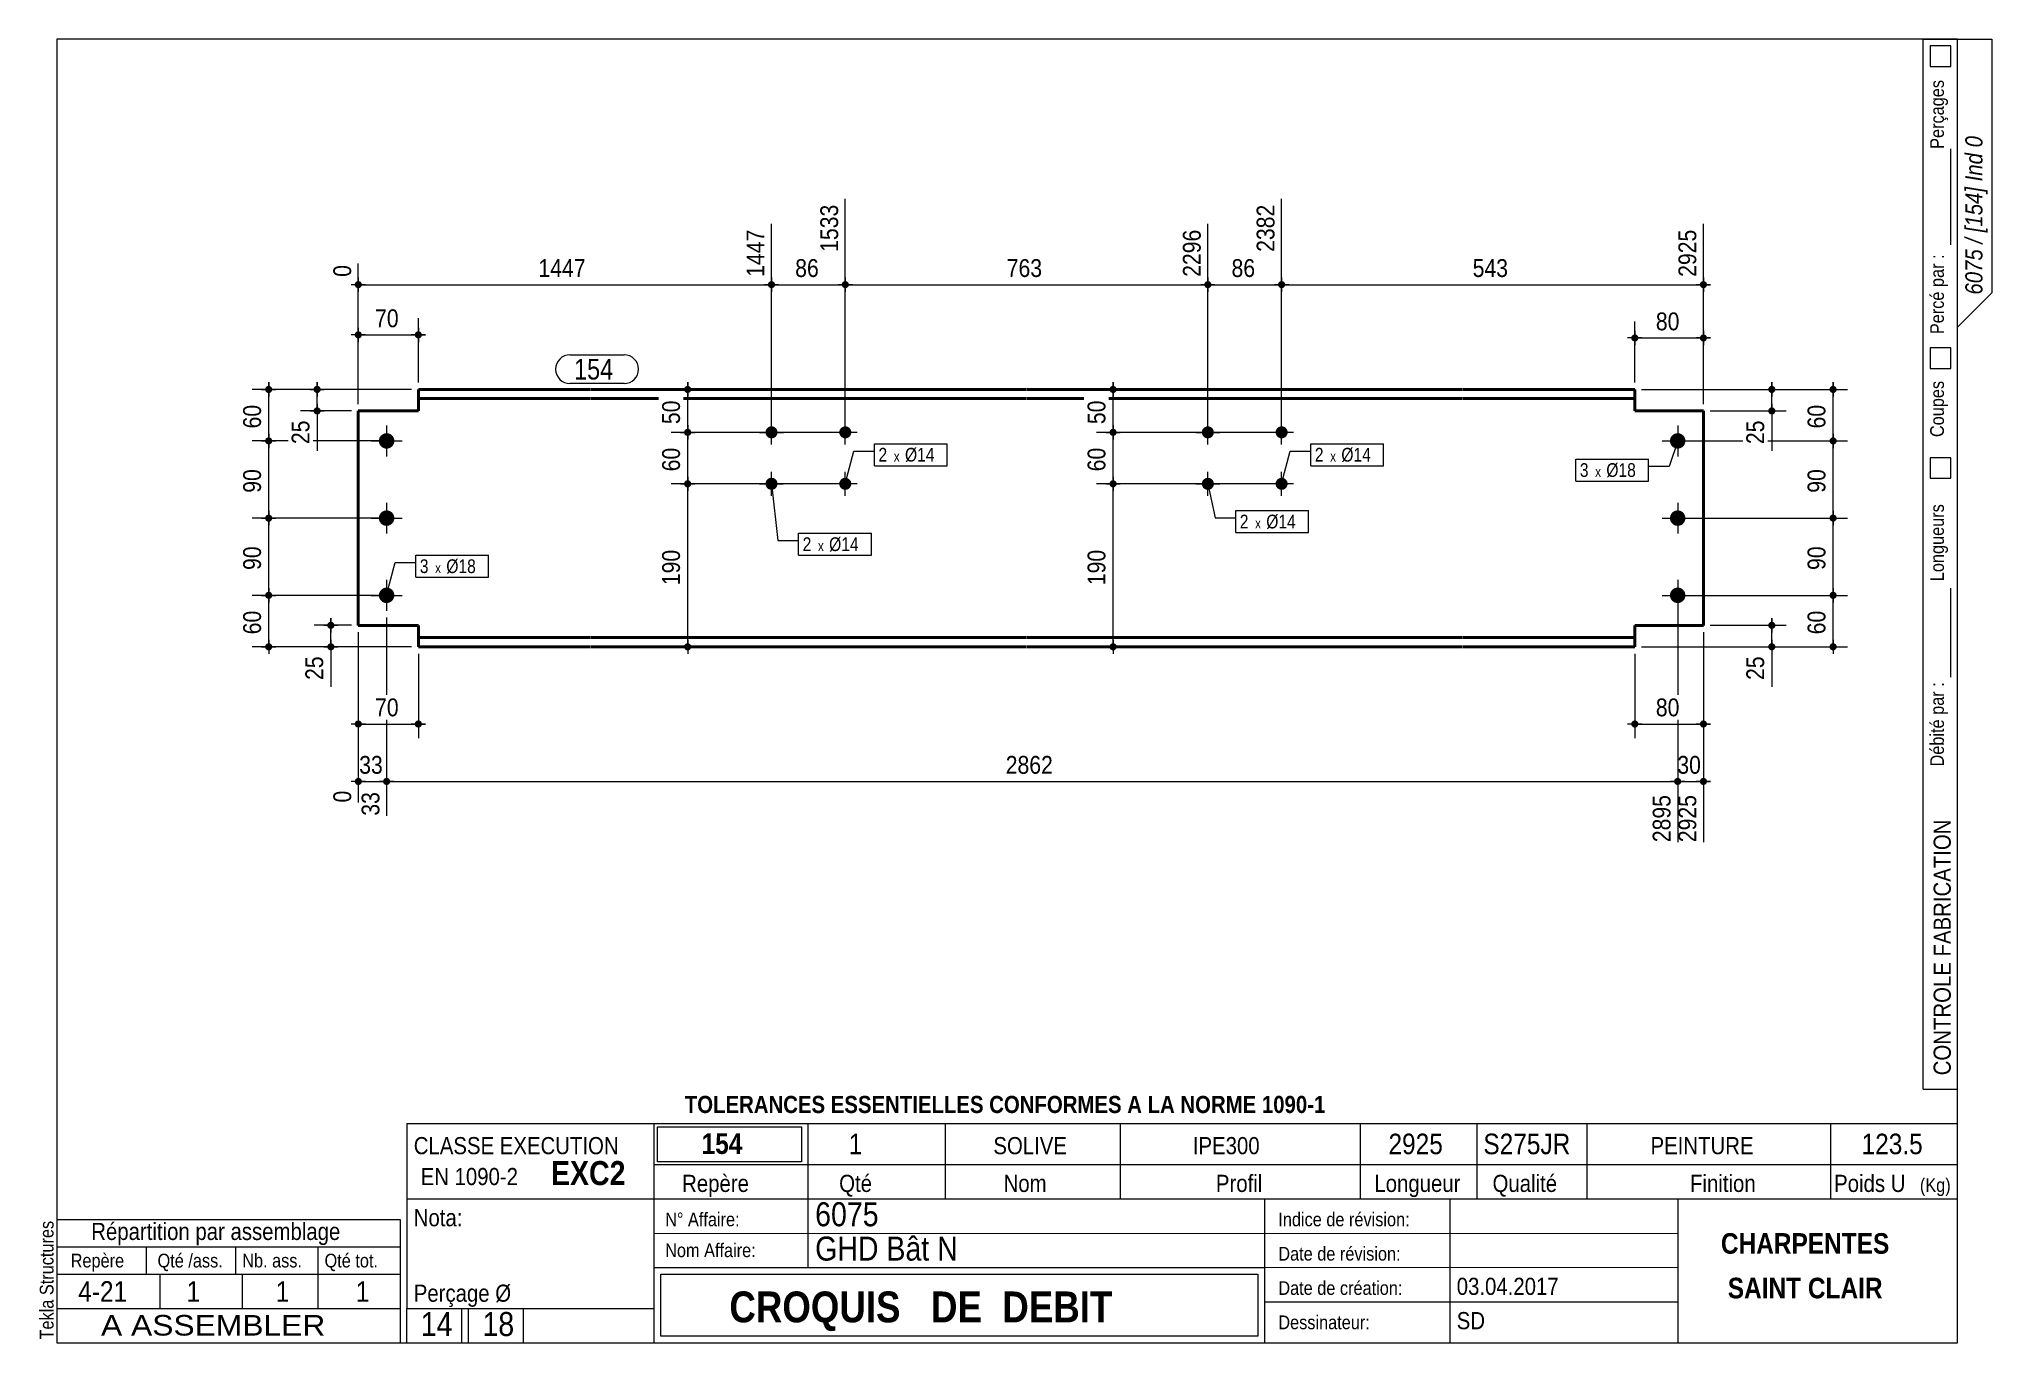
# Model space of a CAD drawing. Header units: millimetres. Extents: x 2 to 287, y 5 to 195.
import ezdxf

# ---------------------------------------------------------------- set-up
doc = ezdxf.new("R2010")
doc.units = ezdxf.units.MM
for name, color, linetype, lineweight in [('Autre type objet', 1, 'Continuous', 0), ('Boulon', 7, 'Continuous', 0), ('Cotation', 7, 'Continuous', 0), ('Désignation boulon', 3, 'Continuous', 0), ('Feuille dessin', 5, 'Continuous', 0), ('Piece', 2, 'Continuous', 0), ('Repère pièce', 3, 'Continuous', 0)]:
    doc.layers.add(name, color=color, linetype=linetype, lineweight=lineweight)
doc.styles.add('ARIAL', font='ARIAL.TTF')
doc.styles.add('ARIAL_BOLD', font='ARIALBD.TTF')
doc.styles.add('ARIAL_ITALIC', font='ARIALI.TTF')
doc.styles.add('ARIAL_NARROW', font='ARIAL.TTF')
doc.styles.add('COMIC_SANS_MS', font='COMIC.TTF')

# ---------------------------------------------------------------- blocks, each defined once
blk = doc.blocks.new('*A1')
at = {"layer": 'Boulon'}
for points in [[(240.08, 136.47), (240.08, 136.5), (240.08, 136.52), (240.08, 136.55), (240.09, 136.58), (240.09, 136.61), (240.09, 136.63), (240.1, 136.66), (240.11, 136.69), (240.11, 136.71), (240.12, 136.74), (240.13, 136.77), (240.13, 136.79), (240.14, 136.82), (240.15, 136.85), (240.16, 136.87), (240.17, 136.9), (240.19, 136.92), (240.2, 136.95), (240.21, 136.97), (240.22, 137), (240.24, 137.02), (240.25, 137.04), (240.27, 137.07), (240.28, 137.09), (240.3, 137.11), (240.32, 137.13), (240.33, 137.16), (240.35, 137.18), (240.37, 137.2), (240.39, 137.22), (240.41, 137.24), (240.43, 137.26), (240.45, 137.27), (240.47, 137.29), (240.49, 137.31), (240.51, 137.33), (240.53, 137.35), (240.56, 137.36), (240.58, 137.38), (240.6, 137.39), (240.62, 137.41), (240.65, 137.42), (240.67, 137.43), (240.7, 137.45), (240.72, 137.46), (240.75, 137.47), (240.77, 137.48), (240.8, 137.49), (240.82, 137.5), (240.85, 137.51), (240.88, 137.52), (240.9, 137.53), (240.93, 137.53), (240.96, 137.54), (240.98, 137.54), (241.01, 137.55), (241.04, 137.55), (241.07, 137.56), (241.09, 137.56), (241.12, 137.56), (241.15, 137.57), (241.18, 137.57), (241.2, 137.57), (241.23, 137.57), (241.26, 137.57), (241.29, 137.56), (241.31, 137.56), (241.34, 137.56), (241.37, 137.55), (241.4, 137.55), (241.42, 137.54), (241.45, 137.54), (241.48, 137.53), (241.5, 137.53), (241.53, 137.52), (241.56, 137.51), (241.58, 137.5), (241.61, 137.49), (241.63, 137.48), (241.66, 137.47), (241.68, 137.46), (241.71, 137.45), (241.73, 137.43), (241.76, 137.42), (241.78, 137.41), (241.8, 137.39), (241.83, 137.38), (241.85, 137.36), (241.87, 137.35), (241.89, 137.33), (241.92, 137.31), (241.94, 137.29), (241.96, 137.27), (241.98, 137.26), (242, 137.24), (242.02, 137.22), (242.04, 137.2), (242.05, 137.18), (242.07, 137.16), (242.09, 137.13), (242.11, 137.11), (242.12, 137.09), (242.14, 137.07), (242.15, 137.04), (242.17, 137.02), (242.18, 137), (242.19, 136.97), (242.21, 136.95), (242.22, 136.92), (242.23, 136.9), (242.24, 136.87), (242.25, 136.85), (242.26, 136.82), (242.27, 136.79), (242.28, 136.77), (242.29, 136.74), (242.29, 136.71), (242.3, 136.69), (242.31, 136.66), (242.31, 136.63), (242.32, 136.61), (242.32, 136.58), (242.32, 136.55), (242.32, 136.52), (242.33, 136.5), (242.33, 136.47), (242.33, 136.44), (242.33, 136.41), (242.33, 136.39), (242.32, 136.36), (242.32, 136.33), (242.32, 136.3), (242.32, 136.28), (242.31, 136.25), (242.31, 136.22), (242.3, 136.19), (242.29, 136.17), (242.29, 136.14), (242.28, 136.11), (242.27, 136.09), (242.26, 136.06), (242.25, 136.04), (242.24, 136.01), (242.23, 135.99), (242.22, 135.96), (242.21, 135.94), (242.19, 135.91), (242.18, 135.89), (242.17, 135.86), (242.15, 135.84), (242.14, 135.82), (242.12, 135.79), (242.11, 135.77), (242.09, 135.75), (242.07, 135.73), (242.05, 135.71), (242.04, 135.69), (242.02, 135.67), (242, 135.65), (241.98, 135.63), (241.96, 135.61), (241.94, 135.59), (241.92, 135.57), (241.89, 135.55), (241.87, 135.54), (241.85, 135.52), (241.83, 135.51), (241.8, 135.49), (241.78, 135.48), (241.76, 135.46), (241.73, 135.45), (241.71, 135.44), (241.68, 135.42), (241.66, 135.41), (241.63, 135.4), (241.61, 135.39), (241.58, 135.38), (241.56, 135.37), (241.53, 135.36), (241.5, 135.36), (241.48, 135.35), (241.45, 135.34), (241.42, 135.34), (241.4, 135.33), (241.37, 135.33), (241.34, 135.32), (241.31, 135.32), (241.29, 135.32), (241.26, 135.32), (241.23, 135.32), (241.2, 135.32), (241.18, 135.32), (241.15, 135.32), (241.12, 135.32), (241.09, 135.32), (241.07, 135.32), (241.04, 135.33), (241.01, 135.33), (240.98, 135.34), (240.96, 135.34), (240.93, 135.35), (240.9, 135.36), (240.88, 135.36), (240.85, 135.37), (240.82, 135.38), (240.8, 135.39), (240.77, 135.4), (240.75, 135.41), (240.72, 135.42), (240.7, 135.44), (240.67, 135.45), (240.65, 135.46), (240.62, 135.48), (240.6, 135.49), (240.58, 135.51), (240.56, 135.52), (240.53, 135.54), (240.51, 135.55), (240.49, 135.57), (240.47, 135.59), (240.45, 135.61), (240.43, 135.63), (240.41, 135.65), (240.39, 135.67), (240.37, 135.69), (240.35, 135.71), (240.33, 135.73), (240.32, 135.75), (240.3, 135.77), (240.28, 135.79), (240.27, 135.82), (240.25, 135.84), (240.24, 135.86), (240.22, 135.89), (240.21, 135.91), (240.2, 135.94), (240.19, 135.96), (240.17, 135.99), (240.16, 136.01), (240.15, 136.04), (240.14, 136.06), (240.13, 136.09), (240.13, 136.11), (240.12, 136.14), (240.11, 136.17), (240.11, 136.19), (240.1, 136.22), (240.09, 136.25), (240.09, 136.28), (240.09, 136.3), (240.08, 136.33), (240.08, 136.36), (240.08, 136.39), (240.08, 136.41), (240.08, 136.44)], [(240.08, 125.22), (240.08, 125.25), (240.08, 125.27), (240.08, 125.3), (240.09, 125.33), (240.09, 125.36), (240.09, 125.38), (240.1, 125.41), (240.11, 125.44), (240.11, 125.46), (240.12, 125.49), (240.13, 125.52), (240.13, 125.54), (240.14, 125.57), (240.15, 125.6), (240.16, 125.62), (240.17, 125.65), (240.19, 125.67), (240.2, 125.7), (240.21, 125.72), (240.22, 125.75), (240.24, 125.77), (240.25, 125.79), (240.27, 125.82), (240.28, 125.84), (240.3, 125.86), (240.32, 125.88), (240.33, 125.91), (240.35, 125.93), (240.37, 125.95), (240.39, 125.97), (240.41, 125.99), (240.43, 126.01), (240.45, 126.02), (240.47, 126.04), (240.49, 126.06), (240.51, 126.08), (240.53, 126.1), (240.56, 126.11), (240.58, 126.13), (240.6, 126.14), (240.62, 126.16), (240.65, 126.17), (240.67, 126.18), (240.7, 126.2), (240.72, 126.21), (240.75, 126.22), (240.77, 126.23), (240.8, 126.24), (240.82, 126.25), (240.85, 126.26), (240.88, 126.27), (240.9, 126.28), (240.93, 126.28), (240.96, 126.29), (240.98, 126.29), (241.01, 126.3), (241.04, 126.3), (241.07, 126.31), (241.09, 126.31), (241.12, 126.31), (241.15, 126.32), (241.18, 126.32), (241.2, 126.32), (241.23, 126.32), (241.26, 126.32), (241.29, 126.31), (241.31, 126.31), (241.34, 126.31), (241.37, 126.3), (241.4, 126.3), (241.42, 126.29), (241.45, 126.29), (241.48, 126.28), (241.5, 126.28), (241.53, 126.27), (241.56, 126.26), (241.58, 126.25), (241.61, 126.24), (241.63, 126.23), (241.66, 126.22), (241.68, 126.21), (241.71, 126.2), (241.73, 126.18), (241.76, 126.17), (241.78, 126.16), (241.8, 126.14), (241.83, 126.13), (241.85, 126.11), (241.87, 126.1), (241.89, 126.08), (241.92, 126.06), (241.94, 126.04), (241.96, 126.02), (241.98, 126.01), (242, 125.99), (242.02, 125.97), (242.04, 125.95), (242.05, 125.93), (242.07, 125.91), (242.09, 125.88), (242.11, 125.86), (242.12, 125.84), (242.14, 125.82), (242.15, 125.79), (242.17, 125.77), (242.18, 125.75), (242.19, 125.72), (242.21, 125.7), (242.22, 125.67), (242.23, 125.65), (242.24, 125.62), (242.25, 125.6), (242.26, 125.57), (242.27, 125.54), (242.28, 125.52), (242.29, 125.49), (242.29, 125.46), (242.3, 125.44), (242.31, 125.41), (242.31, 125.38), (242.32, 125.36), (242.32, 125.33), (242.32, 125.3), (242.32, 125.27), (242.33, 125.25), (242.33, 125.22), (242.33, 125.19), (242.33, 125.16), (242.33, 125.14), (242.32, 125.11), (242.32, 125.08), (242.32, 125.05), (242.32, 125.03), (242.31, 125), (242.31, 124.97), (242.3, 124.94), (242.29, 124.92), (242.29, 124.89), (242.28, 124.86), (242.27, 124.84), (242.26, 124.81), (242.25, 124.79), (242.24, 124.76), (242.23, 124.74), (242.22, 124.71), (242.21, 124.69), (242.19, 124.66), (242.18, 124.64), (242.17, 124.61), (242.15, 124.59), (242.14, 124.57), (242.12, 124.54), (242.11, 124.52), (242.09, 124.5), (242.07, 124.48), (242.05, 124.46), (242.04, 124.44), (242.02, 124.42), (242, 124.4), (241.98, 124.38), (241.96, 124.36), (241.94, 124.34), (241.92, 124.32), (241.89, 124.3), (241.87, 124.29), (241.85, 124.27), (241.83, 124.26), (241.8, 124.24), (241.78, 124.23), (241.76, 124.21), (241.73, 124.2), (241.71, 124.19), (241.68, 124.17), (241.66, 124.16), (241.63, 124.15), (241.61, 124.14), (241.58, 124.13), (241.56, 124.12), (241.53, 124.11), (241.5, 124.11), (241.48, 124.1), (241.45, 124.09), (241.42, 124.09), (241.4, 124.08), (241.37, 124.08), (241.34, 124.07), (241.31, 124.07), (241.29, 124.07), (241.26, 124.07), (241.23, 124.07), (241.2, 124.07), (241.18, 124.07), (241.15, 124.07), (241.12, 124.07), (241.09, 124.07), (241.07, 124.07), (241.04, 124.08), (241.01, 124.08), (240.98, 124.09), (240.96, 124.09), (240.93, 124.1), (240.9, 124.11), (240.88, 124.11), (240.85, 124.12), (240.82, 124.13), (240.8, 124.14), (240.77, 124.15), (240.75, 124.16), (240.72, 124.17), (240.7, 124.19), (240.67, 124.2), (240.65, 124.21), (240.62, 124.23), (240.6, 124.24), (240.58, 124.26), (240.56, 124.27), (240.53, 124.29), (240.51, 124.3), (240.49, 124.32), (240.47, 124.34), (240.45, 124.36), (240.43, 124.38), (240.41, 124.4), (240.39, 124.42), (240.37, 124.44), (240.35, 124.46), (240.33, 124.48), (240.32, 124.5), (240.3, 124.52), (240.28, 124.54), (240.27, 124.57), (240.25, 124.59), (240.24, 124.61), (240.22, 124.64), (240.21, 124.66), (240.2, 124.69), (240.19, 124.71), (240.17, 124.74), (240.16, 124.76), (240.15, 124.79), (240.14, 124.81), (240.13, 124.84), (240.13, 124.86), (240.12, 124.89), (240.11, 124.92), (240.11, 124.94), (240.1, 124.97), (240.09, 125), (240.09, 125.03), (240.09, 125.05), (240.08, 125.08), (240.08, 125.11), (240.08, 125.14), (240.08, 125.16), (240.08, 125.19)], [(240.08, 113.97), (240.08, 114), (240.08, 114.02), (240.08, 114.05), (240.09, 114.08), (240.09, 114.11), (240.09, 114.13), (240.1, 114.16), (240.11, 114.19), (240.11, 114.21), (240.12, 114.24), (240.13, 114.27), (240.13, 114.29), (240.14, 114.32), (240.15, 114.35), (240.16, 114.37), (240.17, 114.4), (240.19, 114.42), (240.2, 114.45), (240.21, 114.47), (240.22, 114.5), (240.24, 114.52), (240.25, 114.54), (240.27, 114.57), (240.28, 114.59), (240.3, 114.61), (240.32, 114.63), (240.33, 114.66), (240.35, 114.68), (240.37, 114.7), (240.39, 114.72), (240.41, 114.74), (240.43, 114.76), (240.45, 114.77), (240.47, 114.79), (240.49, 114.81), (240.51, 114.83), (240.53, 114.85), (240.56, 114.86), (240.58, 114.88), (240.6, 114.89), (240.62, 114.91), (240.65, 114.92), (240.67, 114.93), (240.7, 114.95), (240.72, 114.96), (240.75, 114.97), (240.77, 114.98), (240.8, 114.99), (240.82, 115), (240.85, 115.01), (240.88, 115.02), (240.9, 115.03), (240.93, 115.03), (240.96, 115.04), (240.98, 115.04), (241.01, 115.05), (241.04, 115.05), (241.07, 115.06), (241.09, 115.06), (241.12, 115.06), (241.15, 115.07), (241.18, 115.07), (241.2, 115.07), (241.23, 115.07), (241.26, 115.07), (241.29, 115.06), (241.31, 115.06), (241.34, 115.06), (241.37, 115.05), (241.4, 115.05), (241.42, 115.04), (241.45, 115.04), (241.48, 115.03), (241.5, 115.03), (241.53, 115.02), (241.56, 115.01), (241.58, 115), (241.61, 114.99), (241.63, 114.98), (241.66, 114.97), (241.68, 114.96), (241.71, 114.95), (241.73, 114.93), (241.76, 114.92), (241.78, 114.91), (241.8, 114.89), (241.83, 114.88), (241.85, 114.86), (241.87, 114.85), (241.89, 114.83), (241.92, 114.81), (241.94, 114.79), (241.96, 114.77), (241.98, 114.76), (242, 114.74), (242.02, 114.72), (242.04, 114.7), (242.05, 114.68), (242.07, 114.66), (242.09, 114.63), (242.11, 114.61), (242.12, 114.59), (242.14, 114.57), (242.15, 114.54), (242.17, 114.52), (242.18, 114.5), (242.19, 114.47), (242.21, 114.45), (242.22, 114.42), (242.23, 114.4), (242.24, 114.37), (242.25, 114.35), (242.26, 114.32), (242.27, 114.29), (242.28, 114.27), (242.29, 114.24), (242.29, 114.21), (242.3, 114.19), (242.31, 114.16), (242.31, 114.13), (242.32, 114.11), (242.32, 114.08), (242.32, 114.05), (242.32, 114.02), (242.33, 114), (242.33, 113.97), (242.33, 113.94), (242.33, 113.91), (242.33, 113.89), (242.32, 113.86), (242.32, 113.83), (242.32, 113.8), (242.32, 113.78), (242.31, 113.75), (242.31, 113.72), (242.3, 113.69), (242.29, 113.67), (242.29, 113.64), (242.28, 113.61), (242.27, 113.59), (242.26, 113.56), (242.25, 113.54), (242.24, 113.51), (242.23, 113.49), (242.22, 113.46), (242.21, 113.44), (242.19, 113.41), (242.18, 113.39), (242.17, 113.36), (242.15, 113.34), (242.14, 113.32), (242.12, 113.29), (242.11, 113.27), (242.09, 113.25), (242.07, 113.23), (242.05, 113.21), (242.04, 113.19), (242.02, 113.17), (242, 113.15), (241.98, 113.13), (241.96, 113.11), (241.94, 113.09), (241.92, 113.07), (241.89, 113.05), (241.87, 113.04), (241.85, 113.02), (241.83, 113.01), (241.8, 112.99), (241.78, 112.98), (241.76, 112.96), (241.73, 112.95), (241.71, 112.94), (241.68, 112.92), (241.66, 112.91), (241.63, 112.9), (241.61, 112.89), (241.58, 112.88), (241.56, 112.87), (241.53, 112.86), (241.5, 112.86), (241.48, 112.85), (241.45, 112.84), (241.42, 112.84), (241.4, 112.83), (241.37, 112.83), (241.34, 112.82), (241.31, 112.82), (241.29, 112.82), (241.26, 112.82), (241.23, 112.82), (241.2, 112.82), (241.18, 112.82), (241.15, 112.82), (241.12, 112.82), (241.09, 112.82), (241.07, 112.82), (241.04, 112.83), (241.01, 112.83), (240.98, 112.84), (240.96, 112.84), (240.93, 112.85), (240.9, 112.86), (240.88, 112.86), (240.85, 112.87), (240.82, 112.88), (240.8, 112.89), (240.77, 112.9), (240.75, 112.91), (240.72, 112.92), (240.7, 112.94), (240.67, 112.95), (240.65, 112.96), (240.62, 112.98), (240.6, 112.99), (240.58, 113.01), (240.56, 113.02), (240.53, 113.04), (240.51, 113.05), (240.49, 113.07), (240.47, 113.09), (240.45, 113.11), (240.43, 113.13), (240.41, 113.15), (240.39, 113.17), (240.37, 113.19), (240.35, 113.21), (240.33, 113.23), (240.32, 113.25), (240.3, 113.27), (240.28, 113.29), (240.27, 113.32), (240.25, 113.34), (240.24, 113.36), (240.22, 113.39), (240.21, 113.41), (240.2, 113.44), (240.19, 113.46), (240.17, 113.49), (240.16, 113.51), (240.15, 113.54), (240.14, 113.56), (240.13, 113.59), (240.13, 113.61), (240.12, 113.64), (240.11, 113.67), (240.11, 113.69), (240.1, 113.72), (240.09, 113.75), (240.09, 113.78), (240.09, 113.8), (240.08, 113.83), (240.08, 113.86), (240.08, 113.89), (240.08, 113.91), (240.08, 113.94)]]:
    blk.add_hatch(color=256, dxfattribs=at).paths.add_polyline_path(points, flags=17)
at = {"layer": 'Boulon', "linetype": 'Continuous', "lineweight": 0}
for p, q in [((241.2, 138.69), (241.2, 134.19)), ((238.95, 136.44), (243.45, 136.44)), ((241.2, 127.44), (241.2, 122.94)), ((238.95, 125.19), (243.45, 125.19)), ((238.95, 113.94), (243.45, 113.94)), ((241.2, 116.19), (241.2, 111.69))]:
    blk.add_line(p, q, dxfattribs=at)
blk = doc.blocks.new('*A2')
at = {"layer": 'Boulon'}
for points in [[(51.92, 136.47), (51.92, 136.5), (51.92, 136.52), (51.92, 136.55), (51.93, 136.58), (51.93, 136.61), (51.93, 136.63), (51.94, 136.66), (51.95, 136.69), (51.95, 136.71), (51.96, 136.74), (51.97, 136.77), (51.97, 136.79), (51.98, 136.82), (51.99, 136.85), (52, 136.87), (52.01, 136.9), (52.03, 136.92), (52.04, 136.95), (52.05, 136.97), (52.06, 137), (52.08, 137.02), (52.09, 137.04), (52.11, 137.07), (52.12, 137.09), (52.14, 137.11), (52.16, 137.13), (52.17, 137.16), (52.19, 137.18), (52.21, 137.2), (52.23, 137.22), (52.25, 137.24), (52.27, 137.26), (52.29, 137.27), (52.31, 137.29), (52.33, 137.31), (52.35, 137.33), (52.37, 137.35), (52.4, 137.36), (52.42, 137.38), (52.44, 137.39), (52.46, 137.41), (52.49, 137.42), (52.51, 137.43), (52.54, 137.45), (52.56, 137.46), (52.59, 137.47), (52.61, 137.48), (52.64, 137.49), (52.66, 137.5), (52.69, 137.51), (52.72, 137.52), (52.74, 137.53), (52.77, 137.53), (52.8, 137.54), (52.82, 137.54), (52.85, 137.55), (52.88, 137.55), (52.91, 137.56), (52.93, 137.56), (52.96, 137.56), (52.99, 137.57), (53.02, 137.57), (53.04, 137.57), (53.07, 137.57), (53.1, 137.57), (53.13, 137.56), (53.15, 137.56), (53.18, 137.56), (53.21, 137.55), (53.24, 137.55), (53.26, 137.54), (53.29, 137.54), (53.32, 137.53), (53.34, 137.53), (53.37, 137.52), (53.4, 137.51), (53.42, 137.5), (53.45, 137.49), (53.47, 137.48), (53.5, 137.47), (53.52, 137.46), (53.55, 137.45), (53.57, 137.43), (53.6, 137.42), (53.62, 137.41), (53.64, 137.39), (53.67, 137.38), (53.69, 137.36), (53.71, 137.35), (53.74, 137.33), (53.76, 137.31), (53.78, 137.29), (53.8, 137.27), (53.82, 137.26), (53.84, 137.24), (53.86, 137.22), (53.88, 137.2), (53.89, 137.18), (53.91, 137.16), (53.93, 137.13), (53.95, 137.11), (53.96, 137.09), (53.98, 137.07), (53.99, 137.04), (54.01, 137.02), (54.02, 137), (54.04, 136.97), (54.05, 136.95), (54.06, 136.92), (54.07, 136.9), (54.08, 136.87), (54.09, 136.85), (54.1, 136.82), (54.11, 136.79), (54.12, 136.77), (54.13, 136.74), (54.13, 136.71), (54.14, 136.69), (54.15, 136.66), (54.15, 136.63), (54.16, 136.61), (54.16, 136.58), (54.16, 136.55), (54.16, 136.52), (54.17, 136.5), (54.17, 136.47), (54.17, 136.44), (54.17, 136.41), (54.17, 136.39), (54.16, 136.36), (54.16, 136.33), (54.16, 136.3), (54.16, 136.28), (54.15, 136.25), (54.15, 136.22), (54.14, 136.19), (54.13, 136.17), (54.13, 136.14), (54.12, 136.11), (54.11, 136.09), (54.1, 136.06), (54.09, 136.04), (54.08, 136.01), (54.07, 135.99), (54.06, 135.96), (54.05, 135.94), (54.04, 135.91), (54.02, 135.89), (54.01, 135.86), (53.99, 135.84), (53.98, 135.82), (53.96, 135.79), (53.95, 135.77), (53.93, 135.75), (53.91, 135.73), (53.89, 135.71), (53.88, 135.69), (53.86, 135.67), (53.84, 135.65), (53.82, 135.63), (53.8, 135.61), (53.78, 135.59), (53.76, 135.57), (53.74, 135.55), (53.71, 135.54), (53.69, 135.52), (53.67, 135.51), (53.64, 135.49), (53.62, 135.48), (53.6, 135.46), (53.57, 135.45), (53.55, 135.44), (53.52, 135.42), (53.5, 135.41), (53.47, 135.4), (53.45, 135.39), (53.42, 135.38), (53.4, 135.37), (53.37, 135.36), (53.34, 135.36), (53.32, 135.35), (53.29, 135.34), (53.26, 135.34), (53.24, 135.33), (53.21, 135.33), (53.18, 135.32), (53.15, 135.32), (53.13, 135.32), (53.1, 135.32), (53.07, 135.32), (53.04, 135.32), (53.02, 135.32), (52.99, 135.32), (52.96, 135.32), (52.93, 135.32), (52.91, 135.32), (52.88, 135.33), (52.85, 135.33), (52.82, 135.34), (52.8, 135.34), (52.77, 135.35), (52.74, 135.36), (52.72, 135.36), (52.69, 135.37), (52.66, 135.38), (52.64, 135.39), (52.61, 135.4), (52.59, 135.41), (52.56, 135.42), (52.54, 135.44), (52.51, 135.45), (52.49, 135.46), (52.46, 135.48), (52.44, 135.49), (52.42, 135.51), (52.4, 135.52), (52.37, 135.54), (52.35, 135.55), (52.33, 135.57), (52.31, 135.59), (52.29, 135.61), (52.27, 135.63), (52.25, 135.65), (52.23, 135.67), (52.21, 135.69), (52.19, 135.71), (52.17, 135.73), (52.16, 135.75), (52.14, 135.77), (52.12, 135.79), (52.11, 135.82), (52.09, 135.84), (52.08, 135.86), (52.06, 135.89), (52.05, 135.91), (52.04, 135.94), (52.03, 135.96), (52.01, 135.99), (52, 136.01), (51.99, 136.04), (51.98, 136.06), (51.97, 136.09), (51.97, 136.11), (51.96, 136.14), (51.95, 136.17), (51.95, 136.19), (51.94, 136.22), (51.93, 136.25), (51.93, 136.28), (51.93, 136.3), (51.92, 136.33), (51.92, 136.36), (51.92, 136.39), (51.92, 136.41), (51.92, 136.44)], [(51.92, 125.22), (51.92, 125.25), (51.92, 125.27), (51.92, 125.3), (51.93, 125.33), (51.93, 125.36), (51.93, 125.38), (51.94, 125.41), (51.95, 125.44), (51.95, 125.46), (51.96, 125.49), (51.97, 125.52), (51.97, 125.54), (51.98, 125.57), (51.99, 125.6), (52, 125.62), (52.01, 125.65), (52.03, 125.67), (52.04, 125.7), (52.05, 125.72), (52.06, 125.75), (52.08, 125.77), (52.09, 125.79), (52.11, 125.82), (52.12, 125.84), (52.14, 125.86), (52.16, 125.88), (52.17, 125.91), (52.19, 125.93), (52.21, 125.95), (52.23, 125.97), (52.25, 125.99), (52.27, 126.01), (52.29, 126.02), (52.31, 126.04), (52.33, 126.06), (52.35, 126.08), (52.37, 126.1), (52.4, 126.11), (52.42, 126.13), (52.44, 126.14), (52.46, 126.16), (52.49, 126.17), (52.51, 126.18), (52.54, 126.2), (52.56, 126.21), (52.59, 126.22), (52.61, 126.23), (52.64, 126.24), (52.66, 126.25), (52.69, 126.26), (52.72, 126.27), (52.74, 126.28), (52.77, 126.28), (52.8, 126.29), (52.82, 126.29), (52.85, 126.3), (52.88, 126.3), (52.91, 126.31), (52.93, 126.31), (52.96, 126.31), (52.99, 126.32), (53.02, 126.32), (53.04, 126.32), (53.07, 126.32), (53.1, 126.32), (53.13, 126.31), (53.15, 126.31), (53.18, 126.31), (53.21, 126.3), (53.24, 126.3), (53.26, 126.29), (53.29, 126.29), (53.32, 126.28), (53.34, 126.28), (53.37, 126.27), (53.4, 126.26), (53.42, 126.25), (53.45, 126.24), (53.47, 126.23), (53.5, 126.22), (53.52, 126.21), (53.55, 126.2), (53.57, 126.18), (53.6, 126.17), (53.62, 126.16), (53.64, 126.14), (53.67, 126.13), (53.69, 126.11), (53.71, 126.1), (53.74, 126.08), (53.76, 126.06), (53.78, 126.04), (53.8, 126.02), (53.82, 126.01), (53.84, 125.99), (53.86, 125.97), (53.88, 125.95), (53.89, 125.93), (53.91, 125.91), (53.93, 125.88), (53.95, 125.86), (53.96, 125.84), (53.98, 125.82), (53.99, 125.79), (54.01, 125.77), (54.02, 125.75), (54.04, 125.72), (54.05, 125.7), (54.06, 125.67), (54.07, 125.65), (54.08, 125.62), (54.09, 125.6), (54.1, 125.57), (54.11, 125.54), (54.12, 125.52), (54.13, 125.49), (54.13, 125.46), (54.14, 125.44), (54.15, 125.41), (54.15, 125.38), (54.16, 125.36), (54.16, 125.33), (54.16, 125.3), (54.16, 125.27), (54.17, 125.25), (54.17, 125.22), (54.17, 125.19), (54.17, 125.16), (54.17, 125.14), (54.16, 125.11), (54.16, 125.08), (54.16, 125.05), (54.16, 125.03), (54.15, 125), (54.15, 124.97), (54.14, 124.94), (54.13, 124.92), (54.13, 124.89), (54.12, 124.86), (54.11, 124.84), (54.1, 124.81), (54.09, 124.79), (54.08, 124.76), (54.07, 124.74), (54.06, 124.71), (54.05, 124.69), (54.04, 124.66), (54.02, 124.64), (54.01, 124.61), (53.99, 124.59), (53.98, 124.57), (53.96, 124.54), (53.95, 124.52), (53.93, 124.5), (53.91, 124.48), (53.89, 124.46), (53.88, 124.44), (53.86, 124.42), (53.84, 124.4), (53.82, 124.38), (53.8, 124.36), (53.78, 124.34), (53.76, 124.32), (53.74, 124.3), (53.71, 124.29), (53.69, 124.27), (53.67, 124.26), (53.64, 124.24), (53.62, 124.23), (53.6, 124.21), (53.57, 124.2), (53.55, 124.19), (53.52, 124.17), (53.5, 124.16), (53.47, 124.15), (53.45, 124.14), (53.42, 124.13), (53.4, 124.12), (53.37, 124.11), (53.34, 124.11), (53.32, 124.1), (53.29, 124.09), (53.26, 124.09), (53.24, 124.08), (53.21, 124.08), (53.18, 124.07), (53.15, 124.07), (53.13, 124.07), (53.1, 124.07), (53.07, 124.07), (53.04, 124.07), (53.02, 124.07), (52.99, 124.07), (52.96, 124.07), (52.93, 124.07), (52.91, 124.07), (52.88, 124.08), (52.85, 124.08), (52.82, 124.09), (52.8, 124.09), (52.77, 124.1), (52.74, 124.11), (52.72, 124.11), (52.69, 124.12), (52.66, 124.13), (52.64, 124.14), (52.61, 124.15), (52.59, 124.16), (52.56, 124.17), (52.54, 124.19), (52.51, 124.2), (52.49, 124.21), (52.46, 124.23), (52.44, 124.24), (52.42, 124.26), (52.4, 124.27), (52.37, 124.29), (52.35, 124.3), (52.33, 124.32), (52.31, 124.34), (52.29, 124.36), (52.27, 124.38), (52.25, 124.4), (52.23, 124.42), (52.21, 124.44), (52.19, 124.46), (52.17, 124.48), (52.16, 124.5), (52.14, 124.52), (52.12, 124.54), (52.11, 124.57), (52.09, 124.59), (52.08, 124.61), (52.06, 124.64), (52.05, 124.66), (52.04, 124.69), (52.03, 124.71), (52.01, 124.74), (52, 124.76), (51.99, 124.79), (51.98, 124.81), (51.97, 124.84), (51.97, 124.86), (51.96, 124.89), (51.95, 124.92), (51.95, 124.94), (51.94, 124.97), (51.93, 125), (51.93, 125.03), (51.93, 125.05), (51.92, 125.08), (51.92, 125.11), (51.92, 125.14), (51.92, 125.16), (51.92, 125.19)], [(51.92, 113.97), (51.92, 114), (51.92, 114.02), (51.92, 114.05), (51.93, 114.08), (51.93, 114.11), (51.93, 114.13), (51.94, 114.16), (51.95, 114.19), (51.95, 114.21), (51.96, 114.24), (51.97, 114.27), (51.97, 114.29), (51.98, 114.32), (51.99, 114.35), (52, 114.37), (52.01, 114.4), (52.03, 114.42), (52.04, 114.45), (52.05, 114.47), (52.06, 114.5), (52.08, 114.52), (52.09, 114.54), (52.11, 114.57), (52.12, 114.59), (52.14, 114.61), (52.16, 114.63), (52.17, 114.66), (52.19, 114.68), (52.21, 114.7), (52.23, 114.72), (52.25, 114.74), (52.27, 114.76), (52.29, 114.77), (52.31, 114.79), (52.33, 114.81), (52.35, 114.83), (52.37, 114.85), (52.4, 114.86), (52.42, 114.88), (52.44, 114.89), (52.46, 114.91), (52.49, 114.92), (52.51, 114.93), (52.54, 114.95), (52.56, 114.96), (52.59, 114.97), (52.61, 114.98), (52.64, 114.99), (52.66, 115), (52.69, 115.01), (52.72, 115.02), (52.74, 115.03), (52.77, 115.03), (52.8, 115.04), (52.82, 115.04), (52.85, 115.05), (52.88, 115.05), (52.91, 115.06), (52.93, 115.06), (52.96, 115.06), (52.99, 115.07), (53.02, 115.07), (53.04, 115.07), (53.07, 115.07), (53.1, 115.07), (53.13, 115.06), (53.15, 115.06), (53.18, 115.06), (53.21, 115.05), (53.24, 115.05), (53.26, 115.04), (53.29, 115.04), (53.32, 115.03), (53.34, 115.03), (53.37, 115.02), (53.4, 115.01), (53.42, 115), (53.45, 114.99), (53.47, 114.98), (53.5, 114.97), (53.52, 114.96), (53.55, 114.95), (53.57, 114.93), (53.6, 114.92), (53.62, 114.91), (53.64, 114.89), (53.67, 114.88), (53.69, 114.86), (53.71, 114.85), (53.74, 114.83), (53.76, 114.81), (53.78, 114.79), (53.8, 114.77), (53.82, 114.76), (53.84, 114.74), (53.86, 114.72), (53.88, 114.7), (53.89, 114.68), (53.91, 114.66), (53.93, 114.63), (53.95, 114.61), (53.96, 114.59), (53.98, 114.57), (53.99, 114.54), (54.01, 114.52), (54.02, 114.5), (54.04, 114.47), (54.05, 114.45), (54.06, 114.42), (54.07, 114.4), (54.08, 114.37), (54.09, 114.35), (54.1, 114.32), (54.11, 114.29), (54.12, 114.27), (54.13, 114.24), (54.13, 114.21), (54.14, 114.19), (54.15, 114.16), (54.15, 114.13), (54.16, 114.11), (54.16, 114.08), (54.16, 114.05), (54.16, 114.02), (54.17, 114), (54.17, 113.97), (54.17, 113.94), (54.17, 113.91), (54.17, 113.89), (54.16, 113.86), (54.16, 113.83), (54.16, 113.8), (54.16, 113.78), (54.15, 113.75), (54.15, 113.72), (54.14, 113.69), (54.13, 113.67), (54.13, 113.64), (54.12, 113.61), (54.11, 113.59), (54.1, 113.56), (54.09, 113.54), (54.08, 113.51), (54.07, 113.49), (54.06, 113.46), (54.05, 113.44), (54.04, 113.41), (54.02, 113.39), (54.01, 113.36), (53.99, 113.34), (53.98, 113.32), (53.96, 113.29), (53.95, 113.27), (53.93, 113.25), (53.91, 113.23), (53.89, 113.21), (53.88, 113.19), (53.86, 113.17), (53.84, 113.15), (53.82, 113.13), (53.8, 113.11), (53.78, 113.09), (53.76, 113.07), (53.74, 113.05), (53.71, 113.04), (53.69, 113.02), (53.67, 113.01), (53.64, 112.99), (53.62, 112.98), (53.6, 112.96), (53.57, 112.95), (53.55, 112.94), (53.52, 112.92), (53.5, 112.91), (53.47, 112.9), (53.45, 112.89), (53.42, 112.88), (53.4, 112.87), (53.37, 112.86), (53.34, 112.86), (53.32, 112.85), (53.29, 112.84), (53.26, 112.84), (53.24, 112.83), (53.21, 112.83), (53.18, 112.82), (53.15, 112.82), (53.13, 112.82), (53.1, 112.82), (53.07, 112.82), (53.04, 112.82), (53.02, 112.82), (52.99, 112.82), (52.96, 112.82), (52.93, 112.82), (52.91, 112.82), (52.88, 112.83), (52.85, 112.83), (52.82, 112.84), (52.8, 112.84), (52.77, 112.85), (52.74, 112.86), (52.72, 112.86), (52.69, 112.87), (52.66, 112.88), (52.64, 112.89), (52.61, 112.9), (52.59, 112.91), (52.56, 112.92), (52.54, 112.94), (52.51, 112.95), (52.49, 112.96), (52.46, 112.98), (52.44, 112.99), (52.42, 113.01), (52.4, 113.02), (52.37, 113.04), (52.35, 113.05), (52.33, 113.07), (52.31, 113.09), (52.29, 113.11), (52.27, 113.13), (52.25, 113.15), (52.23, 113.17), (52.21, 113.19), (52.19, 113.21), (52.17, 113.23), (52.16, 113.25), (52.14, 113.27), (52.12, 113.29), (52.11, 113.32), (52.09, 113.34), (52.08, 113.36), (52.06, 113.39), (52.05, 113.41), (52.04, 113.44), (52.03, 113.46), (52.01, 113.49), (52, 113.51), (51.99, 113.54), (51.98, 113.56), (51.97, 113.59), (51.97, 113.61), (51.96, 113.64), (51.95, 113.67), (51.95, 113.69), (51.94, 113.72), (51.93, 113.75), (51.93, 113.78), (51.93, 113.8), (51.92, 113.83), (51.92, 113.86), (51.92, 113.89), (51.92, 113.91), (51.92, 113.94)]]:
    blk.add_hatch(color=256, dxfattribs=at).paths.add_polyline_path(points, flags=17)
at = {"layer": 'Boulon', "linetype": 'Continuous', "lineweight": 0}
for p, q in [((53.04, 138.69), (53.04, 134.19)), ((50.79, 136.44), (55.29, 136.44)), ((53.04, 127.44), (53.04, 122.94)), ((50.79, 125.19), (55.29, 125.19)), ((50.79, 113.94), (55.29, 113.94)), ((53.04, 116.19), (53.04, 111.69))]:
    blk.add_line(p, q, dxfattribs=at)
blk = doc.blocks.new('*A3')
at = {"layer": 'Boulon'}
for points in [[(120.76, 137.65), (120.76, 137.61), (120.75, 137.56), (120.75, 137.52), (120.74, 137.48), (120.73, 137.44), (120.71, 137.4), (120.7, 137.36), (120.68, 137.32), (120.66, 137.28), (120.64, 137.24), (120.62, 137.21), (120.59, 137.17), (120.57, 137.14), (120.54, 137.1), (120.51, 137.07), (120.48, 137.04), (120.44, 137.02), (120.41, 136.99), (120.38, 136.96), (120.34, 136.94), (120.3, 136.92), (120.26, 136.9), (120.22, 136.88), (120.18, 136.87), (120.14, 136.85), (120.1, 136.84), (120.06, 136.83), (120.02, 136.83), (119.98, 136.82), (119.93, 136.82), (119.89, 136.82), (119.85, 136.82), (119.8, 136.82), (119.76, 136.83), (119.72, 136.83), (119.68, 136.84), (119.64, 136.85), (119.59, 136.87), (119.55, 136.88), (119.52, 136.9), (119.48, 136.92), (119.44, 136.94), (119.4, 136.96), (119.37, 136.99), (119.33, 137.02), (119.3, 137.04), (119.27, 137.07), (119.24, 137.1), (119.21, 137.14), (119.19, 137.17), (119.16, 137.21), (119.14, 137.24), (119.12, 137.28), (119.1, 137.32), (119.08, 137.36), (119.07, 137.4), (119.05, 137.44), (119.04, 137.48), (119.03, 137.52), (119.02, 137.56), (119.02, 137.61), (119.02, 137.65), (119.01, 137.69), (119.02, 137.73), (119.02, 137.78), (119.02, 137.82), (119.03, 137.86), (119.04, 137.9), (119.05, 137.95), (119.07, 137.99), (119.08, 138.03), (119.1, 138.07), (119.12, 138.1), (119.14, 138.14), (119.16, 138.18), (119.19, 138.21), (119.21, 138.25), (119.24, 138.28), (119.27, 138.31), (119.3, 138.34), (119.33, 138.37), (119.37, 138.39), (119.4, 138.42), (119.44, 138.44), (119.48, 138.46), (119.52, 138.48), (119.55, 138.5), (119.59, 138.52), (119.64, 138.53), (119.68, 138.54), (119.72, 138.55), (119.76, 138.56), (119.8, 138.56), (119.85, 138.57), (119.89, 138.57), (119.93, 138.57), (119.98, 138.56), (120.02, 138.56), (120.06, 138.55), (120.1, 138.54), (120.14, 138.53), (120.18, 138.52), (120.22, 138.5), (120.26, 138.48), (120.3, 138.46), (120.34, 138.44), (120.38, 138.42), (120.41, 138.39), (120.44, 138.37), (120.48, 138.34), (120.51, 138.31), (120.54, 138.28), (120.57, 138.25), (120.59, 138.21), (120.62, 138.18), (120.64, 138.14), (120.66, 138.1), (120.68, 138.07), (120.7, 138.03), (120.71, 137.99), (120.73, 137.95), (120.74, 137.9), (120.75, 137.86), (120.75, 137.82), (120.76, 137.78), (120.76, 137.73), (120.76, 137.69)], [(120.76, 130.15), (120.76, 130.11), (120.75, 130.06), (120.75, 130.02), (120.74, 129.98), (120.73, 129.94), (120.71, 129.9), (120.7, 129.86), (120.68, 129.82), (120.66, 129.78), (120.64, 129.74), (120.62, 129.71), (120.59, 129.67), (120.57, 129.64), (120.54, 129.6), (120.51, 129.57), (120.48, 129.54), (120.44, 129.52), (120.41, 129.49), (120.38, 129.46), (120.34, 129.44), (120.3, 129.42), (120.26, 129.4), (120.22, 129.38), (120.18, 129.37), (120.14, 129.35), (120.1, 129.34), (120.06, 129.33), (120.02, 129.33), (119.98, 129.32), (119.93, 129.32), (119.89, 129.32), (119.85, 129.32), (119.8, 129.32), (119.76, 129.33), (119.72, 129.33), (119.68, 129.34), (119.64, 129.35), (119.59, 129.37), (119.55, 129.38), (119.52, 129.4), (119.48, 129.42), (119.44, 129.44), (119.4, 129.46), (119.37, 129.49), (119.33, 129.52), (119.3, 129.54), (119.27, 129.57), (119.24, 129.6), (119.21, 129.64), (119.19, 129.67), (119.16, 129.71), (119.14, 129.74), (119.12, 129.78), (119.1, 129.82), (119.08, 129.86), (119.07, 129.9), (119.05, 129.94), (119.04, 129.98), (119.03, 130.02), (119.02, 130.06), (119.02, 130.11), (119.02, 130.15), (119.01, 130.19), (119.02, 130.23), (119.02, 130.28), (119.02, 130.32), (119.03, 130.36), (119.04, 130.4), (119.05, 130.45), (119.07, 130.49), (119.08, 130.53), (119.1, 130.57), (119.12, 130.6), (119.14, 130.64), (119.16, 130.68), (119.19, 130.71), (119.21, 130.75), (119.24, 130.78), (119.27, 130.81), (119.3, 130.84), (119.33, 130.87), (119.37, 130.89), (119.4, 130.92), (119.44, 130.94), (119.48, 130.96), (119.52, 130.98), (119.55, 131), (119.59, 131.02), (119.64, 131.03), (119.68, 131.04), (119.72, 131.05), (119.76, 131.06), (119.8, 131.06), (119.85, 131.07), (119.89, 131.07), (119.93, 131.07), (119.98, 131.06), (120.02, 131.06), (120.06, 131.05), (120.1, 131.04), (120.14, 131.03), (120.18, 131.02), (120.22, 131), (120.26, 130.98), (120.3, 130.96), (120.34, 130.94), (120.38, 130.92), (120.41, 130.89), (120.44, 130.87), (120.48, 130.84), (120.51, 130.81), (120.54, 130.78), (120.57, 130.75), (120.59, 130.71), (120.62, 130.68), (120.64, 130.64), (120.66, 130.6), (120.68, 130.57), (120.7, 130.53), (120.71, 130.49), (120.73, 130.45), (120.74, 130.4), (120.75, 130.36), (120.75, 130.32), (120.76, 130.28), (120.76, 130.23), (120.76, 130.19)]]:
    blk.add_hatch(color=256, dxfattribs=at).paths.add_polyline_path(points, flags=17)
at = {"layer": 'Boulon', "linetype": 'Continuous', "lineweight": 0}
for p, q in [((121.64, 137.69), (118.14, 137.69)), ((119.89, 135.94), (119.89, 139.44)), ((119.89, 128.44), (119.89, 131.94)), ((121.64, 130.19), (118.14, 130.19))]:
    blk.add_line(p, q, dxfattribs=at)
blk = doc.blocks.new('*A4')
at = {"layer": 'Boulon'}
for points in [[(110.01, 137.65), (110.01, 137.61), (110, 137.56), (110, 137.52), (109.99, 137.48), (109.98, 137.44), (109.96, 137.4), (109.95, 137.36), (109.93, 137.32), (109.91, 137.28), (109.89, 137.24), (109.87, 137.21), (109.84, 137.17), (109.82, 137.14), (109.79, 137.1), (109.76, 137.07), (109.73, 137.04), (109.69, 137.02), (109.66, 136.99), (109.63, 136.96), (109.59, 136.94), (109.55, 136.92), (109.51, 136.9), (109.47, 136.88), (109.43, 136.87), (109.39, 136.85), (109.35, 136.84), (109.31, 136.83), (109.27, 136.83), (109.23, 136.82), (109.18, 136.82), (109.14, 136.82), (109.1, 136.82), (109.05, 136.82), (109.01, 136.83), (108.97, 136.83), (108.93, 136.84), (108.89, 136.85), (108.84, 136.87), (108.8, 136.88), (108.77, 136.9), (108.73, 136.92), (108.69, 136.94), (108.65, 136.96), (108.62, 136.99), (108.58, 137.02), (108.55, 137.04), (108.52, 137.07), (108.49, 137.1), (108.46, 137.14), (108.44, 137.17), (108.41, 137.21), (108.39, 137.24), (108.37, 137.28), (108.35, 137.32), (108.33, 137.36), (108.32, 137.4), (108.3, 137.44), (108.29, 137.48), (108.28, 137.52), (108.27, 137.56), (108.27, 137.61), (108.27, 137.65), (108.26, 137.69), (108.27, 137.73), (108.27, 137.78), (108.27, 137.82), (108.28, 137.86), (108.29, 137.9), (108.3, 137.95), (108.32, 137.99), (108.33, 138.03), (108.35, 138.07), (108.37, 138.1), (108.39, 138.14), (108.41, 138.18), (108.44, 138.21), (108.46, 138.25), (108.49, 138.28), (108.52, 138.31), (108.55, 138.34), (108.58, 138.37), (108.62, 138.39), (108.65, 138.42), (108.69, 138.44), (108.73, 138.46), (108.77, 138.48), (108.8, 138.5), (108.84, 138.52), (108.89, 138.53), (108.93, 138.54), (108.97, 138.55), (109.01, 138.56), (109.05, 138.56), (109.1, 138.57), (109.14, 138.57), (109.18, 138.57), (109.23, 138.56), (109.27, 138.56), (109.31, 138.55), (109.35, 138.54), (109.39, 138.53), (109.43, 138.52), (109.47, 138.5), (109.51, 138.48), (109.55, 138.46), (109.59, 138.44), (109.63, 138.42), (109.66, 138.39), (109.69, 138.37), (109.73, 138.34), (109.76, 138.31), (109.79, 138.28), (109.82, 138.25), (109.84, 138.21), (109.87, 138.18), (109.89, 138.14), (109.91, 138.1), (109.93, 138.07), (109.95, 138.03), (109.96, 137.99), (109.98, 137.95), (109.99, 137.9), (110, 137.86), (110, 137.82), (110.01, 137.78), (110.01, 137.73), (110.01, 137.69)], [(110.01, 130.15), (110.01, 130.11), (110, 130.06), (110, 130.02), (109.99, 129.98), (109.98, 129.94), (109.96, 129.9), (109.95, 129.86), (109.93, 129.82), (109.91, 129.78), (109.89, 129.74), (109.87, 129.71), (109.84, 129.67), (109.82, 129.64), (109.79, 129.6), (109.76, 129.57), (109.73, 129.54), (109.69, 129.52), (109.66, 129.49), (109.63, 129.46), (109.59, 129.44), (109.55, 129.42), (109.51, 129.4), (109.47, 129.38), (109.43, 129.37), (109.39, 129.35), (109.35, 129.34), (109.31, 129.33), (109.27, 129.33), (109.23, 129.32), (109.18, 129.32), (109.14, 129.32), (109.1, 129.32), (109.05, 129.32), (109.01, 129.33), (108.97, 129.33), (108.93, 129.34), (108.89, 129.35), (108.84, 129.37), (108.8, 129.38), (108.77, 129.4), (108.73, 129.42), (108.69, 129.44), (108.65, 129.46), (108.62, 129.49), (108.58, 129.52), (108.55, 129.54), (108.52, 129.57), (108.49, 129.6), (108.46, 129.64), (108.44, 129.67), (108.41, 129.71), (108.39, 129.74), (108.37, 129.78), (108.35, 129.82), (108.33, 129.86), (108.32, 129.9), (108.3, 129.94), (108.29, 129.98), (108.28, 130.02), (108.27, 130.06), (108.27, 130.11), (108.27, 130.15), (108.26, 130.19), (108.27, 130.23), (108.27, 130.28), (108.27, 130.32), (108.28, 130.36), (108.29, 130.4), (108.3, 130.45), (108.32, 130.49), (108.33, 130.53), (108.35, 130.57), (108.37, 130.6), (108.39, 130.64), (108.41, 130.68), (108.44, 130.71), (108.46, 130.75), (108.49, 130.78), (108.52, 130.81), (108.55, 130.84), (108.58, 130.87), (108.62, 130.89), (108.65, 130.92), (108.69, 130.94), (108.73, 130.96), (108.77, 130.98), (108.8, 131), (108.84, 131.02), (108.89, 131.03), (108.93, 131.04), (108.97, 131.05), (109.01, 131.06), (109.05, 131.06), (109.1, 131.07), (109.14, 131.07), (109.18, 131.07), (109.23, 131.06), (109.27, 131.06), (109.31, 131.05), (109.35, 131.04), (109.39, 131.03), (109.43, 131.02), (109.47, 131), (109.51, 130.98), (109.55, 130.96), (109.59, 130.94), (109.63, 130.92), (109.66, 130.89), (109.69, 130.87), (109.73, 130.84), (109.76, 130.81), (109.79, 130.78), (109.82, 130.75), (109.84, 130.71), (109.87, 130.68), (109.89, 130.64), (109.91, 130.6), (109.93, 130.57), (109.95, 130.53), (109.96, 130.49), (109.98, 130.45), (109.99, 130.4), (110, 130.36), (110, 130.32), (110.01, 130.28), (110.01, 130.23), (110.01, 130.19)]]:
    blk.add_hatch(color=256, dxfattribs=at).paths.add_polyline_path(points, flags=17)
at = {"layer": 'Boulon', "linetype": 'Continuous', "lineweight": 0}
for p, q in [((107.39, 137.69), (110.89, 137.69)), ((109.14, 135.94), (109.14, 139.44)), ((109.14, 128.44), (109.14, 131.94)), ((107.39, 130.19), (110.89, 130.19))]:
    blk.add_line(p, q, dxfattribs=at)
blk = doc.blocks.new('*A5')
at = {"layer": 'Boulon'}
for points in [[(184.36, 137.65), (184.35, 137.61), (184.35, 137.56), (184.34, 137.52), (184.33, 137.48), (184.32, 137.44), (184.31, 137.4), (184.29, 137.36), (184.27, 137.32), (184.25, 137.28), (184.23, 137.24), (184.21, 137.21), (184.18, 137.17), (184.16, 137.14), (184.13, 137.1), (184.1, 137.07), (184.07, 137.04), (184.04, 137.02), (184, 136.99), (183.97, 136.96), (183.93, 136.94), (183.89, 136.92), (183.86, 136.9), (183.82, 136.88), (183.78, 136.87), (183.74, 136.85), (183.69, 136.84), (183.65, 136.83), (183.61, 136.83), (183.57, 136.82), (183.52, 136.82), (183.48, 136.82), (183.44, 136.82), (183.4, 136.82), (183.35, 136.83), (183.31, 136.83), (183.27, 136.84), (183.23, 136.85), (183.19, 136.87), (183.15, 136.88), (183.11, 136.9), (183.07, 136.92), (183.03, 136.94), (183, 136.96), (182.96, 136.99), (182.93, 137.02), (182.89, 137.04), (182.86, 137.07), (182.83, 137.1), (182.81, 137.14), (182.78, 137.17), (182.75, 137.21), (182.73, 137.24), (182.71, 137.28), (182.69, 137.32), (182.67, 137.36), (182.66, 137.4), (182.64, 137.44), (182.63, 137.48), (182.62, 137.52), (182.62, 137.56), (182.61, 137.61), (182.61, 137.65), (182.61, 137.69), (182.61, 137.73), (182.61, 137.78), (182.62, 137.82), (182.62, 137.86), (182.63, 137.9), (182.64, 137.95), (182.66, 137.99), (182.67, 138.03), (182.69, 138.07), (182.71, 138.1), (182.73, 138.14), (182.75, 138.18), (182.78, 138.21), (182.81, 138.25), (182.83, 138.28), (182.86, 138.31), (182.89, 138.34), (182.93, 138.37), (182.96, 138.39), (183, 138.42), (183.03, 138.44), (183.07, 138.46), (183.11, 138.48), (183.15, 138.5), (183.19, 138.52), (183.23, 138.53), (183.27, 138.54), (183.31, 138.55), (183.35, 138.56), (183.4, 138.56), (183.44, 138.57), (183.48, 138.57), (183.52, 138.57), (183.57, 138.56), (183.61, 138.56), (183.65, 138.55), (183.69, 138.54), (183.74, 138.53), (183.78, 138.52), (183.82, 138.5), (183.86, 138.48), (183.89, 138.46), (183.93, 138.44), (183.97, 138.42), (184, 138.39), (184.04, 138.37), (184.07, 138.34), (184.1, 138.31), (184.13, 138.28), (184.16, 138.25), (184.18, 138.21), (184.21, 138.18), (184.23, 138.14), (184.25, 138.1), (184.27, 138.07), (184.29, 138.03), (184.31, 137.99), (184.32, 137.95), (184.33, 137.9), (184.34, 137.86), (184.35, 137.82), (184.35, 137.78), (184.36, 137.73), (184.36, 137.69)], [(184.36, 130.15), (184.35, 130.11), (184.35, 130.06), (184.34, 130.02), (184.33, 129.98), (184.32, 129.94), (184.31, 129.9), (184.29, 129.86), (184.27, 129.82), (184.25, 129.78), (184.23, 129.74), (184.21, 129.71), (184.18, 129.67), (184.16, 129.64), (184.13, 129.6), (184.1, 129.57), (184.07, 129.54), (184.04, 129.52), (184, 129.49), (183.97, 129.46), (183.93, 129.44), (183.89, 129.42), (183.86, 129.4), (183.82, 129.38), (183.78, 129.37), (183.74, 129.35), (183.69, 129.34), (183.65, 129.33), (183.61, 129.33), (183.57, 129.32), (183.52, 129.32), (183.48, 129.32), (183.44, 129.32), (183.4, 129.32), (183.35, 129.33), (183.31, 129.33), (183.27, 129.34), (183.23, 129.35), (183.19, 129.37), (183.15, 129.38), (183.11, 129.4), (183.07, 129.42), (183.03, 129.44), (183, 129.46), (182.96, 129.49), (182.93, 129.52), (182.89, 129.54), (182.86, 129.57), (182.83, 129.6), (182.81, 129.64), (182.78, 129.67), (182.75, 129.71), (182.73, 129.74), (182.71, 129.78), (182.69, 129.82), (182.67, 129.86), (182.66, 129.9), (182.64, 129.94), (182.63, 129.98), (182.62, 130.02), (182.62, 130.06), (182.61, 130.11), (182.61, 130.15), (182.61, 130.19), (182.61, 130.23), (182.61, 130.28), (182.62, 130.32), (182.62, 130.36), (182.63, 130.4), (182.64, 130.45), (182.66, 130.49), (182.67, 130.53), (182.69, 130.57), (182.71, 130.6), (182.73, 130.64), (182.75, 130.68), (182.78, 130.71), (182.81, 130.75), (182.83, 130.78), (182.86, 130.81), (182.89, 130.84), (182.93, 130.87), (182.96, 130.89), (183, 130.92), (183.03, 130.94), (183.07, 130.96), (183.11, 130.98), (183.15, 131), (183.19, 131.02), (183.23, 131.03), (183.27, 131.04), (183.31, 131.05), (183.35, 131.06), (183.4, 131.06), (183.44, 131.07), (183.48, 131.07), (183.52, 131.07), (183.57, 131.06), (183.61, 131.06), (183.65, 131.05), (183.69, 131.04), (183.74, 131.03), (183.78, 131.02), (183.82, 131), (183.86, 130.98), (183.89, 130.96), (183.93, 130.94), (183.97, 130.92), (184, 130.89), (184.04, 130.87), (184.07, 130.84), (184.1, 130.81), (184.13, 130.78), (184.16, 130.75), (184.18, 130.71), (184.21, 130.68), (184.23, 130.64), (184.25, 130.6), (184.27, 130.57), (184.29, 130.53), (184.31, 130.49), (184.32, 130.45), (184.33, 130.4), (184.34, 130.36), (184.35, 130.32), (184.35, 130.28), (184.36, 130.23), (184.36, 130.19)]]:
    blk.add_hatch(color=256, dxfattribs=at).paths.add_polyline_path(points, flags=17)
at = {"layer": 'Boulon', "linetype": 'Continuous', "lineweight": 0}
for p, q in [((185.23, 137.69), (181.73, 137.69)), ((183.48, 135.94), (183.48, 139.44)), ((183.48, 128.44), (183.48, 131.94)), ((185.23, 130.19), (181.73, 130.19))]:
    blk.add_line(p, q, dxfattribs=at)
blk = doc.blocks.new('*A6')
at = {"layer": 'Boulon'}
for points in [[(173.61, 137.65), (173.6, 137.61), (173.6, 137.56), (173.59, 137.52), (173.58, 137.48), (173.57, 137.44), (173.56, 137.4), (173.54, 137.36), (173.52, 137.32), (173.5, 137.28), (173.48, 137.24), (173.46, 137.21), (173.43, 137.17), (173.41, 137.14), (173.38, 137.1), (173.35, 137.07), (173.32, 137.04), (173.29, 137.02), (173.25, 136.99), (173.22, 136.96), (173.18, 136.94), (173.14, 136.92), (173.11, 136.9), (173.07, 136.88), (173.03, 136.87), (172.99, 136.85), (172.94, 136.84), (172.9, 136.83), (172.86, 136.83), (172.82, 136.82), (172.77, 136.82), (172.73, 136.82), (172.69, 136.82), (172.65, 136.82), (172.6, 136.83), (172.56, 136.83), (172.52, 136.84), (172.48, 136.85), (172.44, 136.87), (172.4, 136.88), (172.36, 136.9), (172.32, 136.92), (172.28, 136.94), (172.25, 136.96), (172.21, 136.99), (172.18, 137.02), (172.14, 137.04), (172.11, 137.07), (172.08, 137.1), (172.06, 137.14), (172.03, 137.17), (172, 137.21), (171.98, 137.24), (171.96, 137.28), (171.94, 137.32), (171.92, 137.36), (171.91, 137.4), (171.89, 137.44), (171.88, 137.48), (171.87, 137.52), (171.87, 137.56), (171.86, 137.61), (171.86, 137.65), (171.86, 137.69), (171.86, 137.73), (171.86, 137.78), (171.87, 137.82), (171.87, 137.86), (171.88, 137.9), (171.89, 137.95), (171.91, 137.99), (171.92, 138.03), (171.94, 138.07), (171.96, 138.1), (171.98, 138.14), (172, 138.18), (172.03, 138.21), (172.06, 138.25), (172.08, 138.28), (172.11, 138.31), (172.14, 138.34), (172.18, 138.37), (172.21, 138.39), (172.25, 138.42), (172.28, 138.44), (172.32, 138.46), (172.36, 138.48), (172.4, 138.5), (172.44, 138.52), (172.48, 138.53), (172.52, 138.54), (172.56, 138.55), (172.6, 138.56), (172.65, 138.56), (172.69, 138.57), (172.73, 138.57), (172.77, 138.57), (172.82, 138.56), (172.86, 138.56), (172.9, 138.55), (172.94, 138.54), (172.99, 138.53), (173.03, 138.52), (173.07, 138.5), (173.11, 138.48), (173.14, 138.46), (173.18, 138.44), (173.22, 138.42), (173.25, 138.39), (173.29, 138.37), (173.32, 138.34), (173.35, 138.31), (173.38, 138.28), (173.41, 138.25), (173.43, 138.21), (173.46, 138.18), (173.48, 138.14), (173.5, 138.1), (173.52, 138.07), (173.54, 138.03), (173.56, 137.99), (173.57, 137.95), (173.58, 137.9), (173.59, 137.86), (173.6, 137.82), (173.6, 137.78), (173.61, 137.73), (173.61, 137.69)], [(173.61, 130.15), (173.6, 130.11), (173.6, 130.06), (173.59, 130.02), (173.58, 129.98), (173.57, 129.94), (173.56, 129.9), (173.54, 129.86), (173.52, 129.82), (173.5, 129.78), (173.48, 129.74), (173.46, 129.71), (173.43, 129.67), (173.41, 129.64), (173.38, 129.6), (173.35, 129.57), (173.32, 129.54), (173.29, 129.52), (173.25, 129.49), (173.22, 129.46), (173.18, 129.44), (173.14, 129.42), (173.11, 129.4), (173.07, 129.38), (173.03, 129.37), (172.99, 129.35), (172.94, 129.34), (172.9, 129.33), (172.86, 129.33), (172.82, 129.32), (172.77, 129.32), (172.73, 129.32), (172.69, 129.32), (172.65, 129.32), (172.6, 129.33), (172.56, 129.33), (172.52, 129.34), (172.48, 129.35), (172.44, 129.37), (172.4, 129.38), (172.36, 129.4), (172.32, 129.42), (172.28, 129.44), (172.25, 129.46), (172.21, 129.49), (172.18, 129.52), (172.14, 129.54), (172.11, 129.57), (172.08, 129.6), (172.06, 129.64), (172.03, 129.67), (172, 129.71), (171.98, 129.74), (171.96, 129.78), (171.94, 129.82), (171.92, 129.86), (171.91, 129.9), (171.89, 129.94), (171.88, 129.98), (171.87, 130.02), (171.87, 130.06), (171.86, 130.11), (171.86, 130.15), (171.86, 130.19), (171.86, 130.23), (171.86, 130.28), (171.87, 130.32), (171.87, 130.36), (171.88, 130.4), (171.89, 130.45), (171.91, 130.49), (171.92, 130.53), (171.94, 130.57), (171.96, 130.6), (171.98, 130.64), (172, 130.68), (172.03, 130.71), (172.06, 130.75), (172.08, 130.78), (172.11, 130.81), (172.14, 130.84), (172.18, 130.87), (172.21, 130.89), (172.25, 130.92), (172.28, 130.94), (172.32, 130.96), (172.36, 130.98), (172.4, 131), (172.44, 131.02), (172.48, 131.03), (172.52, 131.04), (172.56, 131.05), (172.6, 131.06), (172.65, 131.06), (172.69, 131.07), (172.73, 131.07), (172.77, 131.07), (172.82, 131.06), (172.86, 131.06), (172.9, 131.05), (172.94, 131.04), (172.99, 131.03), (173.03, 131.02), (173.07, 131), (173.11, 130.98), (173.14, 130.96), (173.18, 130.94), (173.22, 130.92), (173.25, 130.89), (173.29, 130.87), (173.32, 130.84), (173.35, 130.81), (173.38, 130.78), (173.41, 130.75), (173.43, 130.71), (173.46, 130.68), (173.48, 130.64), (173.5, 130.6), (173.52, 130.57), (173.54, 130.53), (173.56, 130.49), (173.57, 130.45), (173.58, 130.4), (173.59, 130.36), (173.6, 130.32), (173.6, 130.28), (173.61, 130.23), (173.61, 130.19)]]:
    blk.add_hatch(color=256, dxfattribs=at).paths.add_polyline_path(points, flags=17)
at = {"layer": 'Boulon', "linetype": 'Continuous', "lineweight": 0}
for p, q in [((170.98, 137.69), (174.48, 137.69)), ((172.73, 135.94), (172.73, 139.44)), ((172.73, 128.44), (172.73, 131.94)), ((170.98, 130.19), (174.48, 130.19))]:
    blk.add_line(p, q, dxfattribs=at)
blk = doc.blocks.new('*A7')
at = {"layer": 'Piece', "color": 2, "linetype": 'Continuous', "lineweight": 40}
for p, q in [((57.668208, 143.941419), (57.668208, 140.816419)), ((82.668208, 143.941419), (57.668208, 143.941419)), ((82.668208, 142.603919), (57.668208, 142.603919)), ((146.260622, 143.941419), (82.768208, 143.941419)), ((92.678596, 142.603919), (82.768208, 142.603919)), ((146.260622, 142.603919), (96.318596, 142.603919)), ((209.853036, 143.941419), (146.360622, 143.941419)), ((154.678596, 142.603919), (146.360622, 142.603919)), ((209.853036, 142.603919), (158.318596, 142.603919)), ((234.953036, 143.941419), (209.953036, 143.941419)), ((234.953036, 142.603919), (209.953036, 142.603919)), ((234.953036, 140.816419), (234.953036, 143.941419)), ((57.668208, 140.816419), (48.918596, 140.816419)), ((48.918596, 140.816419), (48.918596, 109.566419)), ((244.953113, 140.816419), (234.953036, 140.816419)), ((244.953113, 109.566419), (244.953113, 140.816419)), ((48.918596, 109.566419), (57.668208, 109.566419)), ((57.668208, 106.441419), (57.668208, 109.566419)), ((234.953036, 106.441419), (234.953036, 109.566419)), ((244.953113, 109.566419), (234.953036, 109.566419)), ((82.668208, 107.778919), (57.668208, 107.778919)), ((57.668208, 106.441419), (82.668208, 106.441419)), ((146.260622, 107.778919), (82.768208, 107.778919)), ((82.768208, 106.441419), (146.260622, 106.441419)), ((209.853036, 107.778919), (146.360622, 107.778919)), ((146.360622, 106.441419), (209.853036, 106.441419)), ((234.953036, 107.778919), (209.953036, 107.778919)), ((209.953036, 106.441419), (234.953036, 106.441419))]:
    blk.add_line(p, q, dxfattribs=at)
blk = doc.blocks.new('*A8')
at = {"layer": 'Feuille dessin', "linetype": 'Continuous', "lineweight": 0}
for p, q in [((282, 195), (5, 195)), ((5, 195), (5, 5)), ((282, 5), (282, 195)), ((5, 5), (282, 5))]:
    blk.add_line(p, q, dxfattribs=at)
at = {"layer": 'Feuille dessin', "style": 'ARIAL', "width": 0.85}
blk.add_text('Tekla Structures', height=2, rotation=90, dxfattribs=at).set_placement((4.5, 5.5))
blk = doc.blocks.new('*A9')
at = {"layer": 'Autre type objet', "linetype": 'Continuous', "lineweight": 0}
for p, q in [((5, 23), (55, 23)), ((5, 23), (5, 15)), ((55, 23), (55, 15)), ((5, 19), (55, 19)), ((18, 19), (18, 15)), ((31, 19), (31, 15)), ((43, 19), (43, 15)), ((5, 15), (55, 15)), ((5, 15), (5, 10)), ((20, 15), (20, 10)), ((32, 15), (32, 10)), ((43, 15), (43, 10)), ((55, 15), (55, 10)), ((5, 10), (55, 10))]:
    blk.add_line(p, q, dxfattribs=at)
at = {"layer": 'Autre type objet', "style": 'ARIAL', "width": 0.85}
for s, height, p in [('Répartition par assemblage', 2.5, (10, 20)), ('Repère', 2, (7, 16)), ('Qté /ass.', 2, (19.663086, 16)), ('Nb. ass.', 2, (32, 16)), ('Qté tot.', 2, (44, 16)), ('4-21', 3, (8.103027, 11)), ('1', 3, (23.885986, 11)), ('1', 3, (36.889404, 11)), ('1', 3, (48.551514, 11))]:
    blk.add_text(s, height=height, dxfattribs=at).set_placement(p)
blk = doc.blocks.new('*A10')
at = {"layer": 'Autre type objet', "linetype": 'Continuous', "lineweight": 0}
for p, q in [((277, 42), (277, 195)), ((277, 195), (287, 195)), ((278, 194), (278, 191)), ((281, 194), (278, 194)), ((281, 191), (281, 194)), ((282, 42), (282, 195)), ((287, 195), (287, 158)), ((278, 191), (281, 191)), ((281, 165), (281, 179)), ((287, 158), (282, 153)), ((278, 150), (278, 147)), ((281, 150), (278, 150)), ((281, 147), (281, 150)), ((278, 147), (281, 147)), ((278, 134), (278, 131)), ((281, 134), (278, 134)), ((281, 131), (281, 134)), ((278, 131), (281, 131)), ((281, 102), (281, 115)), ((277, 42), (282, 42))]:
    blk.add_line(p, q, dxfattribs=at)
at = {"layer": 'Autre type objet', "width": 0.85}
for s, height, style, p in [('Perçages', 2, 'ARIAL', (280, 179)), ('6075 / [154] Ind 0', 2.5, 'ARIAL_ITALIC', (285.619109, 157.760245)), ('Percé par :', 2, 'ARIAL', (280, 152)), ('Coupes', 2, 'ARIAL', (280, 137)), ('Longueurs', 2, 'ARIAL', (280, 116)), ('Débité par :', 2, 'ARIAL', (280, 89)), ('CONTROLE FABRICATION', 2.5, 'ARIAL', (281, 44))]:
    blk.add_text(s, height=height, rotation=90, dxfattribs=dict(at, style=style)).set_placement(p)
blk = doc.blocks.new('*A11')
at = {"layer": 'Autre type objet', "linetype": 'Continuous', "lineweight": 0}
for p, q in [((56, 37), (92, 37)), ((56, 37), (56, 10)), ((92, 37), (92, 10)), ((56, 26), (92, 26)), ((56, 10), (92, 10)), ((56, 5), (56, 10)), ((64, 5), (64, 10)), ((65, 5), (65, 10)), ((73, 5), (73, 10)), ((56, 5), (64, 5)), ((65, 5), (73, 5))]:
    blk.add_line(p, q, dxfattribs=at)
at = {"layer": 'Autre type objet', "width": 0.85}
for s, height, style, p in [('CLASSE EXECUTION', 2.5, 'ARIAL', (57, 32.5)), ('EXC2', 3.5, 'ARIAL_BOLD', (77, 28)), ('EN 1090-2', 2.5, 'ARIAL', (58, 28)), ('Nota:', 2.5, 'ARIAL', (57, 22)), ('Perçage Ø', 2.5, 'ARIAL', (57, 11)), ('14', 3.5, 'ARIAL_NARROW', (58.014234, 6)), ('18', 3.5, 'ARIAL_NARROW', (67.014234, 6))]:
    blk.add_text(s, height=height, dxfattribs=dict(at, style=style)).set_placement(p)
blk = doc.blocks.new('*A12')
at = {"layer": 'Autre type objet', "linetype": 'Continuous', "lineweight": 0}
for p, q in [((92, 37), (282, 37)), ((92, 37), (92, 31)), ((114.5, 31), (114.5, 37)), ((134.5, 31), (134.5, 37)), ((160, 31), (160, 37)), ((195, 31), (195, 37)), ((212, 31), (212, 37)), ((228, 31), (228, 37)), ((263.5, 31), (263.5, 37)), ((282, 31), (282, 37)), ((92.51953, 36.5), (113.5, 36.5)), ((92.51953, 31.394341), (92.51953, 36.5)), ((113.5, 36.5), (113.5, 31.394341)), ((113.5, 31.394341), (92.51953, 31.394341)), ((92, 31), (282, 31)), ((92, 31), (92, 5)), ((114.5, 16), (114.5, 31)), ((134.5, 26), (134.5, 31)), ((160, 26), (160, 31)), ((195, 26), (195, 31)), ((212, 26), (212, 31)), ((228, 26), (228, 31)), ((263.5, 26), (263.5, 31)), ((282, 5), (282, 31)), ((92, 26), (282, 26)), ((181, 26), (181, 5)), ((208, 26), (208, 5)), ((241.262466, 5), (241.262466, 26)), ((92, 21), (241.327069, 20.935451)), ((92, 16), (181, 16)), ((93, 15), (180, 15)), ((93, 6), (93, 15)), ((180, 15), (180, 6)), ((181, 16), (241.297815, 16.021151)), ((181, 11), (241.217807, 10.969512)), ((180, 6), (93, 6)), ((92, 5), (282, 5))]:
    blk.add_line(p, q, dxfattribs=at)
at = {"layer": 'Autre type objet', "width": 0.85}
for s, height, style, p in [('TOLERANCES ESSENTIELLES CONFORMES A LA NORME 1090-1', 2.5, 'ARIAL_BOLD', (96.5, 38.5)), ('154', 3, 'ARIAL_BOLD', (98.951496, 32.540141)), ('1', 3, 'ARIAL', (120.389893, 32.5)), ('SOLIVE', 2.5, 'ARIAL', (141.474609, 32.5)), ('IPE300', 2.5, 'ARIAL', (170.538574, 32.5)), ('2925', 3, 'ARIAL', (199.053223, 32.5)), ('S275JR', 3, 'ARIAL', (212.880127, 32.5)), ('PEINTURE', 2.5, 'ARIAL', (237.24646, 32.5)), ('123.5', 3, 'ARIAL', (267.997314, 32.5)), ('Repère', 2.5, 'ARIAL', (96.112978, 27)), ('Qté', 2.5, 'ARIAL', (119, 27)), ('Nom', 2.5, 'ARIAL', (142.961426, 27)), ('Profil', 2.5, 'ARIAL', (173.903564, 27)), ('Longueur', 2.5, 'ARIAL', (197, 27)), ('Qualité', 2.5, 'ARIAL', (214.218018, 27)), ('Finition', 2.5, 'ARIAL', (243, 27)), ('Poids U', 2.5, 'ARIAL', (264, 27)), ('(Kg)', 2, 'ARIAL', (276.5, 27)), ('N° Affaire:', 2, 'ARIAL', (93.640566, 22)), ('6075', 3.5, 'ARIAL', (115.5, 22)), ('Indice de révision:', 2, 'ARIAL', (183, 22)), ('GHD Bât N', 3.5, 'ARIAL', (115.5, 17)), ('CHARPENTES', 3, 'ARIAL_BOLD', (247.5, 18)), ('Nom Affaire:', 2, 'ARIAL', (93.640566, 17.5)), ('Date de révision:', 2, 'ARIAL', (183, 17)), ('03.04.2017', 2.5, 'ARIAL', (209, 12)), ('SAINT CLAIR', 3, 'ARIAL_BOLD', (248.5, 11.5)), ('CROQUIS   DE  DEBIT', 4.5, 'ARIAL_BOLD', (103, 8)), ('Date de création:', 2, 'ARIAL', (183, 12)), ('Dessinateur:', 2, 'ARIAL', (183, 7)), ('SD', 2.5, 'ARIAL', (209, 7))]:
    blk.add_text(s, height=height, dxfattribs=dict(at, style=style)).set_placement(p)
blk = doc.blocks.new('*A13')
at = {"layer": 'Autre type objet', "linetype": 'Continuous', "lineweight": 0}
for p, q in [((5, 10), (55, 10)), ((5, 10), (5, 5)), ((55, 10), (55, 5)), ((5, 5), (55, 5))]:
    blk.add_line(p, q, dxfattribs=at)
at = {"layer": 'Autre type objet', "style": 'ARIAL', "width": 1.105}
blk.add_text('A ASSEMBLER', height=3, dxfattribs=at).set_placement((11.423651, 6.073465))
blk = doc.blocks.new('*A14')
at = {"layer": 'Cotation'}
for points in [[(48.89, 86.3), (48.87, 86.31), (48.84, 86.31), (48.82, 86.31), (48.79, 86.32), (48.77, 86.33), (48.74, 86.33), (48.72, 86.34), (48.7, 86.35), (48.67, 86.36), (48.65, 86.38), (48.63, 86.39), (48.61, 86.41), (48.59, 86.42), (48.57, 86.44), (48.55, 86.46), (48.53, 86.47), (48.52, 86.49), (48.5, 86.51), (48.49, 86.53), (48.47, 86.56), (48.46, 86.58), (48.45, 86.6), (48.44, 86.62), (48.43, 86.65), (48.42, 86.67), (48.41, 86.7), (48.41, 86.72), (48.4, 86.75), (48.4, 86.77), (48.4, 86.8), (48.4, 86.82), (48.4, 86.85), (48.4, 86.87), (48.4, 86.9), (48.41, 86.92), (48.41, 86.95), (48.42, 86.97), (48.43, 87), (48.44, 87.02), (48.45, 87.05), (48.46, 87.07), (48.47, 87.09), (48.49, 87.11), (48.5, 87.13), (48.52, 87.15), (48.53, 87.17), (48.55, 87.19), (48.57, 87.21), (48.59, 87.22), (48.61, 87.24), (48.63, 87.26), (48.65, 87.27), (48.67, 87.28), (48.7, 87.29), (48.72, 87.3), (48.74, 87.31), (48.77, 87.32), (48.79, 87.33), (48.82, 87.33), (48.84, 87.34), (48.87, 87.34), (48.89, 87.34), (48.92, 87.34), (48.94, 87.34), (48.97, 87.34), (48.99, 87.34), (49.02, 87.33), (49.04, 87.33), (49.07, 87.32), (49.09, 87.31), (49.12, 87.3), (49.14, 87.29), (49.16, 87.28), (49.19, 87.27), (49.21, 87.26), (49.23, 87.24), (49.25, 87.22), (49.27, 87.21), (49.29, 87.19), (49.3, 87.17), (49.32, 87.15), (49.34, 87.13), (49.35, 87.11), (49.36, 87.09), (49.38, 87.07), (49.39, 87.05), (49.4, 87.02), (49.41, 87), (49.42, 86.97), (49.42, 86.95), (49.43, 86.92), (49.43, 86.9), (49.44, 86.87), (49.44, 86.85), (49.44, 86.82), (49.44, 86.8), (49.44, 86.77), (49.43, 86.75), (49.43, 86.72), (49.42, 86.7), (49.42, 86.67), (49.41, 86.65), (49.4, 86.62), (49.39, 86.6), (49.38, 86.58), (49.36, 86.56), (49.35, 86.53), (49.34, 86.51), (49.32, 86.49), (49.3, 86.47), (49.29, 86.46), (49.27, 86.44), (49.25, 86.42), (49.23, 86.41), (49.21, 86.39), (49.19, 86.38), (49.16, 86.36), (49.14, 86.35), (49.12, 86.34), (49.09, 86.33), (49.07, 86.33), (49.04, 86.32), (49.02, 86.31), (48.99, 86.31), (48.97, 86.31), (48.94, 86.3), (48.92, 86.3)], [(53.02, 86.3), (52.99, 86.31), (52.97, 86.31), (52.94, 86.31), (52.92, 86.32), (52.89, 86.33), (52.87, 86.33), (52.84, 86.34), (52.82, 86.35), (52.8, 86.36), (52.78, 86.38), (52.75, 86.39), (52.73, 86.41), (52.71, 86.42), (52.69, 86.44), (52.68, 86.46), (52.66, 86.47), (52.64, 86.49), (52.63, 86.51), (52.61, 86.53), (52.6, 86.56), (52.58, 86.58), (52.57, 86.6), (52.56, 86.62), (52.55, 86.65), (52.55, 86.67), (52.54, 86.7), (52.53, 86.72), (52.53, 86.75), (52.53, 86.77), (52.52, 86.8), (52.52, 86.82), (52.52, 86.85), (52.53, 86.87), (52.53, 86.9), (52.53, 86.92), (52.54, 86.95), (52.55, 86.97), (52.55, 87), (52.56, 87.02), (52.57, 87.05), (52.58, 87.07), (52.6, 87.09), (52.61, 87.11), (52.63, 87.13), (52.64, 87.15), (52.66, 87.17), (52.68, 87.19), (52.69, 87.21), (52.71, 87.22), (52.73, 87.24), (52.75, 87.26), (52.78, 87.27), (52.8, 87.28), (52.82, 87.29), (52.84, 87.3), (52.87, 87.31), (52.89, 87.32), (52.92, 87.33), (52.94, 87.33), (52.97, 87.34), (52.99, 87.34), (53.02, 87.34), (53.04, 87.34), (53.07, 87.34), (53.09, 87.34), (53.12, 87.34), (53.14, 87.33), (53.17, 87.33), (53.19, 87.32), (53.22, 87.31), (53.24, 87.3), (53.27, 87.29), (53.29, 87.28), (53.31, 87.27), (53.33, 87.26), (53.35, 87.24), (53.37, 87.22), (53.39, 87.21), (53.41, 87.19), (53.43, 87.17), (53.44, 87.15), (53.46, 87.13), (53.48, 87.11), (53.49, 87.09), (53.5, 87.07), (53.51, 87.05), (53.52, 87.02), (53.53, 87), (53.54, 86.97), (53.55, 86.95), (53.55, 86.92), (53.56, 86.9), (53.56, 86.87), (53.56, 86.85), (53.56, 86.82), (53.56, 86.8), (53.56, 86.77), (53.56, 86.75), (53.55, 86.72), (53.55, 86.7), (53.54, 86.67), (53.53, 86.65), (53.52, 86.62), (53.51, 86.6), (53.5, 86.58), (53.49, 86.56), (53.48, 86.53), (53.46, 86.51), (53.44, 86.49), (53.43, 86.47), (53.41, 86.46), (53.39, 86.44), (53.37, 86.42), (53.35, 86.41), (53.33, 86.39), (53.31, 86.38), (53.29, 86.36), (53.27, 86.35), (53.24, 86.34), (53.22, 86.33), (53.19, 86.33), (53.17, 86.32), (53.14, 86.31), (53.12, 86.31), (53.09, 86.31), (53.07, 86.3), (53.04, 86.3)]]:
    blk.add_hatch(color=256, dxfattribs=at).paths.add_polyline_path(points, flags=17)
at = {"layer": 'Cotation', "linetype": 'Continuous', "lineweight": 0}
for p, q in [((48.92, 108.57), (48.92, 83.75)), ((53.04, 110.69), (53.04, 99.43)), ((53.04, 95.79), (53.04, 81.83)), ((49.96, 86.82), (47.88, 86.82)), ((48.92, 86.82), (47.88, 86.82)), ((48.92, 87.86), (48.92, 85.78)), ((48.92, 86.82), (53.04, 86.82)), ((54.08, 86.82), (52, 86.82)), ((53.04, 87.86), (53.04, 85.78)), ((53.04, 86.82), (54.08, 86.82))]:
    blk.add_line(p, q, dxfattribs=at)
at = {"layer": 'Cotation'}
for p in [(48.92, 86.82), (53.04, 86.82)]:
    blk.add_point(p, dxfattribs=at)
at = {"layer": 'Cotation', "style": 'ARIAL', "width": 0.85}
blk.add_text('33', height=2.6, dxfattribs=at).set_placement((49.05, 87.94))
for s, p in [('0', (47.88, 83.75)), ('33', (52, 81.83))]:
    blk.add_text(s, height=2.6, rotation=90.0002, dxfattribs=at).set_placement(p)
blk = doc.blocks.new('*A15')
at = {"layer": 'Cotation'}
for points in [[(53.02, 86.3), (52.99, 86.31), (52.97, 86.31), (52.94, 86.31), (52.92, 86.32), (52.89, 86.33), (52.87, 86.33), (52.84, 86.34), (52.82, 86.35), (52.8, 86.36), (52.78, 86.38), (52.75, 86.39), (52.73, 86.41), (52.71, 86.42), (52.69, 86.44), (52.68, 86.46), (52.66, 86.47), (52.64, 86.49), (52.63, 86.51), (52.61, 86.53), (52.6, 86.56), (52.58, 86.58), (52.57, 86.6), (52.56, 86.62), (52.55, 86.65), (52.55, 86.67), (52.54, 86.7), (52.53, 86.72), (52.53, 86.75), (52.53, 86.77), (52.52, 86.8), (52.52, 86.82), (52.52, 86.85), (52.53, 86.87), (52.53, 86.9), (52.53, 86.92), (52.54, 86.95), (52.55, 86.97), (52.55, 87), (52.56, 87.02), (52.57, 87.05), (52.58, 87.07), (52.6, 87.09), (52.61, 87.11), (52.63, 87.13), (52.64, 87.15), (52.66, 87.17), (52.68, 87.19), (52.69, 87.21), (52.71, 87.22), (52.73, 87.24), (52.75, 87.26), (52.78, 87.27), (52.8, 87.28), (52.82, 87.29), (52.84, 87.3), (52.87, 87.31), (52.89, 87.32), (52.92, 87.33), (52.94, 87.33), (52.97, 87.34), (52.99, 87.34), (53.02, 87.34), (53.04, 87.34), (53.07, 87.34), (53.09, 87.34), (53.12, 87.34), (53.14, 87.33), (53.17, 87.33), (53.19, 87.32), (53.22, 87.31), (53.24, 87.3), (53.27, 87.29), (53.29, 87.28), (53.31, 87.27), (53.33, 87.26), (53.35, 87.24), (53.37, 87.22), (53.39, 87.21), (53.41, 87.19), (53.43, 87.17), (53.44, 87.15), (53.46, 87.13), (53.48, 87.11), (53.49, 87.09), (53.5, 87.07), (53.51, 87.05), (53.52, 87.02), (53.53, 87), (53.54, 86.97), (53.55, 86.95), (53.55, 86.92), (53.56, 86.9), (53.56, 86.87), (53.56, 86.85), (53.56, 86.82), (53.56, 86.8), (53.56, 86.77), (53.56, 86.75), (53.55, 86.72), (53.55, 86.7), (53.54, 86.67), (53.53, 86.65), (53.52, 86.62), (53.51, 86.6), (53.5, 86.58), (53.49, 86.56), (53.48, 86.53), (53.46, 86.51), (53.44, 86.49), (53.43, 86.47), (53.41, 86.46), (53.39, 86.44), (53.37, 86.42), (53.35, 86.41), (53.33, 86.39), (53.31, 86.38), (53.29, 86.36), (53.27, 86.35), (53.24, 86.34), (53.22, 86.33), (53.19, 86.33), (53.17, 86.32), (53.14, 86.31), (53.12, 86.31), (53.09, 86.31), (53.07, 86.3), (53.04, 86.3)], [(241.18, 86.3), (241.15, 86.31), (241.13, 86.31), (241.1, 86.31), (241.08, 86.32), (241.05, 86.33), (241.03, 86.33), (241, 86.34), (240.98, 86.35), (240.96, 86.36), (240.94, 86.38), (240.91, 86.39), (240.89, 86.41), (240.87, 86.42), (240.85, 86.44), (240.84, 86.46), (240.82, 86.47), (240.8, 86.49), (240.79, 86.51), (240.77, 86.53), (240.76, 86.56), (240.74, 86.58), (240.73, 86.6), (240.72, 86.62), (240.71, 86.65), (240.71, 86.67), (240.7, 86.7), (240.69, 86.72), (240.69, 86.75), (240.69, 86.77), (240.68, 86.8), (240.68, 86.82), (240.68, 86.85), (240.69, 86.87), (240.69, 86.9), (240.69, 86.92), (240.7, 86.95), (240.71, 86.97), (240.71, 87), (240.72, 87.02), (240.73, 87.05), (240.74, 87.07), (240.76, 87.09), (240.77, 87.11), (240.79, 87.13), (240.8, 87.15), (240.82, 87.17), (240.84, 87.19), (240.85, 87.21), (240.87, 87.22), (240.89, 87.24), (240.91, 87.26), (240.94, 87.27), (240.96, 87.28), (240.98, 87.29), (241, 87.3), (241.03, 87.31), (241.05, 87.32), (241.08, 87.33), (241.1, 87.33), (241.13, 87.34), (241.15, 87.34), (241.18, 87.34), (241.2, 87.34), (241.23, 87.34), (241.25, 87.34), (241.28, 87.34), (241.3, 87.33), (241.33, 87.33), (241.35, 87.32), (241.38, 87.31), (241.4, 87.3), (241.43, 87.29), (241.45, 87.28), (241.47, 87.27), (241.49, 87.26), (241.51, 87.24), (241.53, 87.22), (241.55, 87.21), (241.57, 87.19), (241.59, 87.17), (241.6, 87.15), (241.62, 87.13), (241.64, 87.11), (241.65, 87.09), (241.66, 87.07), (241.67, 87.05), (241.68, 87.02), (241.69, 87), (241.7, 86.97), (241.71, 86.95), (241.71, 86.92), (241.72, 86.9), (241.72, 86.87), (241.72, 86.85), (241.72, 86.82), (241.72, 86.8), (241.72, 86.77), (241.72, 86.75), (241.71, 86.72), (241.71, 86.7), (241.7, 86.67), (241.69, 86.65), (241.68, 86.62), (241.67, 86.6), (241.66, 86.58), (241.65, 86.56), (241.64, 86.53), (241.62, 86.51), (241.6, 86.49), (241.59, 86.47), (241.57, 86.46), (241.55, 86.44), (241.53, 86.42), (241.51, 86.41), (241.49, 86.39), (241.47, 86.38), (241.45, 86.36), (241.43, 86.35), (241.4, 86.34), (241.38, 86.33), (241.35, 86.33), (241.33, 86.32), (241.3, 86.31), (241.28, 86.31), (241.25, 86.31), (241.23, 86.3), (241.2, 86.3)]]:
    blk.add_hatch(color=256, dxfattribs=at).paths.add_polyline_path(points, flags=17)
at = {"layer": 'Cotation', "linetype": 'Continuous', "lineweight": 0}
for p, q in [((241.2, 112.94), (241.2, 99.43)), ((53.04, 110.69), (53.04, 99.43)), ((53.04, 95.79), (53.04, 91.06)), ((241.2, 95.79), (241.2, 91.06)), ((54.08, 86.82), (52, 86.82)), ((53.04, 86.82), (52, 86.82)), ((53.04, 87.42), (53.04, 81.83)), ((53.04, 87.42), (53.04, 85.78)), ((53.04, 86.82), (241.2, 86.82)), ((242.24, 86.82), (240.16, 86.82)), ((241.2, 87.42), (241.2, 86.2)), ((241.2, 87.42), (241.2, 86.2)), ((241.2, 86.82), (242.24, 86.82))]:
    blk.add_line(p, q, dxfattribs=at)
at = {"layer": 'Cotation'}
for p in [(53.04, 86.82), (241.2, 86.82)]:
    blk.add_point(p, dxfattribs=at)
at = {"layer": 'Cotation', "style": 'ARIAL', "width": 0.85}
blk.add_text('2862', height=2.6, dxfattribs=at).set_placement((143.27, 87.94))
blk.add_text('2895', height=2.6, rotation=90.0002, dxfattribs=at).set_placement((240.16, 77.97))
blk = doc.blocks.new('*A16')
at = {"layer": 'Cotation'}
for points in [[(241.18, 86.3), (241.15, 86.31), (241.13, 86.31), (241.1, 86.31), (241.08, 86.32), (241.05, 86.33), (241.03, 86.33), (241, 86.34), (240.98, 86.35), (240.96, 86.36), (240.94, 86.38), (240.91, 86.39), (240.89, 86.41), (240.87, 86.42), (240.85, 86.44), (240.84, 86.46), (240.82, 86.47), (240.8, 86.49), (240.79, 86.51), (240.77, 86.53), (240.76, 86.56), (240.74, 86.58), (240.73, 86.6), (240.72, 86.62), (240.71, 86.65), (240.71, 86.67), (240.7, 86.7), (240.69, 86.72), (240.69, 86.75), (240.69, 86.77), (240.68, 86.8), (240.68, 86.82), (240.68, 86.85), (240.69, 86.87), (240.69, 86.9), (240.69, 86.92), (240.7, 86.95), (240.71, 86.97), (240.71, 87), (240.72, 87.02), (240.73, 87.05), (240.74, 87.07), (240.76, 87.09), (240.77, 87.11), (240.79, 87.13), (240.8, 87.15), (240.82, 87.17), (240.84, 87.19), (240.85, 87.21), (240.87, 87.22), (240.89, 87.24), (240.91, 87.26), (240.94, 87.27), (240.96, 87.28), (240.98, 87.29), (241, 87.3), (241.03, 87.31), (241.05, 87.32), (241.08, 87.33), (241.1, 87.33), (241.13, 87.34), (241.15, 87.34), (241.18, 87.34), (241.2, 87.34), (241.23, 87.34), (241.25, 87.34), (241.28, 87.34), (241.3, 87.33), (241.33, 87.33), (241.35, 87.32), (241.38, 87.31), (241.4, 87.3), (241.43, 87.29), (241.45, 87.28), (241.47, 87.27), (241.49, 87.26), (241.51, 87.24), (241.53, 87.22), (241.55, 87.21), (241.57, 87.19), (241.59, 87.17), (241.6, 87.15), (241.62, 87.13), (241.64, 87.11), (241.65, 87.09), (241.66, 87.07), (241.67, 87.05), (241.68, 87.02), (241.69, 87), (241.7, 86.97), (241.71, 86.95), (241.71, 86.92), (241.72, 86.9), (241.72, 86.87), (241.72, 86.85), (241.72, 86.82), (241.72, 86.8), (241.72, 86.77), (241.72, 86.75), (241.71, 86.72), (241.71, 86.7), (241.7, 86.67), (241.69, 86.65), (241.68, 86.62), (241.67, 86.6), (241.66, 86.58), (241.65, 86.56), (241.64, 86.53), (241.62, 86.51), (241.6, 86.49), (241.59, 86.47), (241.57, 86.46), (241.55, 86.44), (241.53, 86.42), (241.51, 86.41), (241.49, 86.39), (241.47, 86.38), (241.45, 86.36), (241.43, 86.35), (241.4, 86.34), (241.38, 86.33), (241.35, 86.33), (241.33, 86.32), (241.3, 86.31), (241.28, 86.31), (241.25, 86.31), (241.23, 86.3), (241.2, 86.3)], [(244.93, 86.3), (244.9, 86.31), (244.88, 86.31), (244.85, 86.31), (244.83, 86.32), (244.8, 86.33), (244.78, 86.33), (244.75, 86.34), (244.73, 86.35), (244.71, 86.36), (244.69, 86.38), (244.66, 86.39), (244.64, 86.41), (244.62, 86.42), (244.6, 86.44), (244.59, 86.46), (244.57, 86.47), (244.55, 86.49), (244.54, 86.51), (244.52, 86.53), (244.51, 86.56), (244.49, 86.58), (244.48, 86.6), (244.47, 86.62), (244.46, 86.65), (244.46, 86.67), (244.45, 86.7), (244.44, 86.72), (244.44, 86.75), (244.44, 86.77), (244.43, 86.8), (244.43, 86.82), (244.43, 86.85), (244.44, 86.87), (244.44, 86.9), (244.44, 86.92), (244.45, 86.95), (244.46, 86.97), (244.46, 87), (244.47, 87.02), (244.48, 87.05), (244.49, 87.07), (244.51, 87.09), (244.52, 87.11), (244.54, 87.13), (244.55, 87.15), (244.57, 87.17), (244.59, 87.19), (244.6, 87.21), (244.62, 87.22), (244.64, 87.24), (244.66, 87.26), (244.69, 87.27), (244.71, 87.28), (244.73, 87.29), (244.75, 87.3), (244.78, 87.31), (244.8, 87.32), (244.83, 87.33), (244.85, 87.33), (244.88, 87.34), (244.9, 87.34), (244.93, 87.34), (244.95, 87.34), (244.98, 87.34), (245, 87.34), (245.03, 87.34), (245.05, 87.33), (245.08, 87.33), (245.1, 87.32), (245.13, 87.31), (245.15, 87.3), (245.18, 87.29), (245.2, 87.28), (245.22, 87.27), (245.24, 87.26), (245.26, 87.24), (245.28, 87.22), (245.3, 87.21), (245.32, 87.19), (245.34, 87.17), (245.36, 87.15), (245.37, 87.13), (245.39, 87.11), (245.4, 87.09), (245.41, 87.07), (245.42, 87.05), (245.43, 87.02), (245.44, 87), (245.45, 86.97), (245.46, 86.95), (245.46, 86.92), (245.47, 86.9), (245.47, 86.87), (245.47, 86.85), (245.47, 86.82), (245.47, 86.8), (245.47, 86.77), (245.47, 86.75), (245.46, 86.72), (245.46, 86.7), (245.45, 86.67), (245.44, 86.65), (245.43, 86.62), (245.42, 86.6), (245.41, 86.58), (245.4, 86.56), (245.39, 86.53), (245.37, 86.51), (245.36, 86.49), (245.34, 86.47), (245.32, 86.46), (245.3, 86.44), (245.28, 86.42), (245.26, 86.41), (245.24, 86.39), (245.22, 86.38), (245.2, 86.36), (245.18, 86.35), (245.15, 86.34), (245.13, 86.33), (245.1, 86.33), (245.08, 86.32), (245.05, 86.31), (245.03, 86.31), (245, 86.31), (244.98, 86.3), (244.95, 86.3)]]:
    blk.add_hatch(color=256, dxfattribs=at).paths.add_polyline_path(points, flags=17)
at = {"layer": 'Cotation', "linetype": 'Continuous', "lineweight": 0}
for p, q in [((241.2, 112.94), (241.2, 99.43)), ((244.95, 108.57), (244.95, 77.97)), ((241.2, 95.79), (241.2, 77.97)), ((242.24, 86.82), (240.16, 86.82)), ((241.2, 86.82), (240.16, 86.82)), ((241.2, 87.86), (241.2, 85.78)), ((241.2, 86.82), (244.95, 86.82)), ((245.99, 86.82), (243.91, 86.82)), ((244.95, 87.86), (244.95, 85.78)), ((244.95, 86.82), (245.99, 86.82))]:
    blk.add_line(p, q, dxfattribs=at)
at = {"layer": 'Cotation'}
for p in [(241.2, 86.82), (244.95, 86.82)]:
    blk.add_point(p, dxfattribs=at)
at = {"layer": 'Cotation', "style": 'ARIAL', "width": 0.85}
blk.add_text('30', height=2.6, dxfattribs=at).set_placement((241.15, 87.94))
blk.add_text('2925', height=2.6, rotation=90.0002, dxfattribs=at).set_placement((243.91, 77.97))
blk = doc.blocks.new('*A17')
at = {"layer": 'Cotation'}
for points in [[(48.89, 94.67), (48.87, 94.67), (48.84, 94.68), (48.82, 94.68), (48.79, 94.69), (48.77, 94.69), (48.74, 94.7), (48.72, 94.71), (48.7, 94.72), (48.67, 94.73), (48.65, 94.75), (48.63, 94.76), (48.61, 94.77), (48.59, 94.79), (48.57, 94.81), (48.55, 94.82), (48.53, 94.84), (48.52, 94.86), (48.5, 94.88), (48.49, 94.9), (48.47, 94.92), (48.46, 94.95), (48.45, 94.97), (48.44, 94.99), (48.43, 95.02), (48.42, 95.04), (48.41, 95.07), (48.41, 95.09), (48.4, 95.12), (48.4, 95.14), (48.4, 95.17), (48.4, 95.19), (48.4, 95.22), (48.4, 95.24), (48.4, 95.27), (48.41, 95.29), (48.41, 95.32), (48.42, 95.34), (48.43, 95.37), (48.44, 95.39), (48.45, 95.41), (48.46, 95.44), (48.47, 95.46), (48.49, 95.48), (48.5, 95.5), (48.52, 95.52), (48.53, 95.54), (48.55, 95.56), (48.57, 95.58), (48.59, 95.59), (48.61, 95.61), (48.63, 95.62), (48.65, 95.64), (48.67, 95.65), (48.7, 95.66), (48.72, 95.67), (48.74, 95.68), (48.77, 95.69), (48.79, 95.7), (48.82, 95.7), (48.84, 95.71), (48.87, 95.71), (48.89, 95.71), (48.92, 95.71), (48.94, 95.71), (48.97, 95.71), (48.99, 95.71), (49.02, 95.7), (49.04, 95.7), (49.07, 95.69), (49.09, 95.68), (49.12, 95.67), (49.14, 95.66), (49.16, 95.65), (49.19, 95.64), (49.21, 95.62), (49.23, 95.61), (49.25, 95.59), (49.27, 95.58), (49.29, 95.56), (49.3, 95.54), (49.32, 95.52), (49.34, 95.5), (49.35, 95.48), (49.36, 95.46), (49.38, 95.44), (49.39, 95.41), (49.4, 95.39), (49.41, 95.37), (49.42, 95.34), (49.42, 95.32), (49.43, 95.29), (49.43, 95.27), (49.44, 95.24), (49.44, 95.22), (49.44, 95.19), (49.44, 95.17), (49.44, 95.14), (49.43, 95.12), (49.43, 95.09), (49.42, 95.07), (49.42, 95.04), (49.41, 95.02), (49.4, 94.99), (49.39, 94.97), (49.38, 94.95), (49.36, 94.92), (49.35, 94.9), (49.34, 94.88), (49.32, 94.86), (49.3, 94.84), (49.29, 94.82), (49.27, 94.81), (49.25, 94.79), (49.23, 94.77), (49.21, 94.76), (49.19, 94.75), (49.16, 94.73), (49.14, 94.72), (49.12, 94.71), (49.09, 94.7), (49.07, 94.69), (49.04, 94.69), (49.02, 94.68), (48.99, 94.68), (48.97, 94.67), (48.94, 94.67), (48.92, 94.67)], [(57.64, 94.67), (57.62, 94.67), (57.59, 94.68), (57.57, 94.68), (57.54, 94.69), (57.52, 94.69), (57.49, 94.7), (57.47, 94.71), (57.45, 94.72), (57.42, 94.73), (57.4, 94.75), (57.38, 94.76), (57.36, 94.77), (57.34, 94.79), (57.32, 94.81), (57.3, 94.82), (57.28, 94.84), (57.27, 94.86), (57.25, 94.88), (57.24, 94.9), (57.22, 94.92), (57.21, 94.95), (57.2, 94.97), (57.19, 94.99), (57.18, 95.02), (57.17, 95.04), (57.16, 95.07), (57.16, 95.09), (57.15, 95.12), (57.15, 95.14), (57.15, 95.17), (57.15, 95.19), (57.15, 95.22), (57.15, 95.24), (57.15, 95.27), (57.16, 95.29), (57.16, 95.32), (57.17, 95.34), (57.18, 95.37), (57.19, 95.39), (57.2, 95.41), (57.21, 95.44), (57.22, 95.46), (57.24, 95.48), (57.25, 95.5), (57.27, 95.52), (57.28, 95.54), (57.3, 95.56), (57.32, 95.58), (57.34, 95.59), (57.36, 95.61), (57.38, 95.62), (57.4, 95.64), (57.42, 95.65), (57.45, 95.66), (57.47, 95.67), (57.49, 95.68), (57.52, 95.69), (57.54, 95.7), (57.57, 95.7), (57.59, 95.71), (57.62, 95.71), (57.64, 95.71), (57.67, 95.71), (57.69, 95.71), (57.72, 95.71), (57.74, 95.71), (57.77, 95.7), (57.79, 95.7), (57.82, 95.69), (57.84, 95.68), (57.87, 95.67), (57.89, 95.66), (57.91, 95.65), (57.94, 95.64), (57.96, 95.62), (57.98, 95.61), (58, 95.59), (58.02, 95.58), (58.04, 95.56), (58.05, 95.54), (58.07, 95.52), (58.09, 95.5), (58.1, 95.48), (58.11, 95.46), (58.13, 95.44), (58.14, 95.41), (58.15, 95.39), (58.16, 95.37), (58.17, 95.34), (58.17, 95.32), (58.18, 95.29), (58.18, 95.27), (58.19, 95.24), (58.19, 95.22), (58.19, 95.19), (58.19, 95.17), (58.19, 95.14), (58.18, 95.12), (58.18, 95.09), (58.17, 95.07), (58.17, 95.04), (58.16, 95.02), (58.15, 94.99), (58.14, 94.97), (58.13, 94.95), (58.11, 94.92), (58.1, 94.9), (58.09, 94.88), (58.07, 94.86), (58.05, 94.84), (58.04, 94.82), (58.02, 94.81), (58, 94.79), (57.98, 94.77), (57.96, 94.76), (57.94, 94.75), (57.91, 94.73), (57.89, 94.72), (57.87, 94.71), (57.84, 94.7), (57.82, 94.69), (57.79, 94.69), (57.77, 94.68), (57.74, 94.68), (57.72, 94.67), (57.69, 94.67), (57.67, 94.67)]]:
    blk.add_hatch(color=256, dxfattribs=at).paths.add_polyline_path(points, flags=17)
at = {"layer": 'Cotation', "linetype": 'Continuous', "lineweight": 0}
for p, q in [((48.92, 108.57), (48.92, 93.11)), ((57.67, 105.44), (57.67, 93.11)), ((49.96, 95.19), (47.88, 95.19)), ((48.92, 95.19), (47.88, 95.19)), ((48.92, 96.23), (48.92, 94.15)), ((48.92, 95.19), (57.67, 95.19)), ((58.71, 95.19), (56.63, 95.19)), ((57.67, 96.23), (57.67, 94.15)), ((57.67, 95.19), (58.71, 95.19))]:
    blk.add_line(p, q, dxfattribs=at)
at = {"layer": 'Cotation'}
for p in [(48.92, 95.19), (57.67, 95.19)]:
    blk.add_point(p, dxfattribs=at)
at = {"layer": 'Cotation', "style": 'ARIAL', "width": 0.85}
blk.add_text('70', height=2.6, dxfattribs=at).set_placement((51.36, 96.31))
blk = doc.blocks.new('*A18')
at = {"layer": 'Cotation'}
for points in [[(234.93, 94.67), (234.9, 94.67), (234.88, 94.68), (234.85, 94.68), (234.83, 94.69), (234.8, 94.69), (234.78, 94.7), (234.75, 94.71), (234.73, 94.72), (234.71, 94.73), (234.69, 94.75), (234.66, 94.76), (234.64, 94.77), (234.62, 94.79), (234.6, 94.81), (234.59, 94.82), (234.57, 94.84), (234.55, 94.86), (234.54, 94.88), (234.52, 94.9), (234.51, 94.92), (234.49, 94.95), (234.48, 94.97), (234.47, 94.99), (234.46, 95.02), (234.46, 95.04), (234.45, 95.07), (234.44, 95.09), (234.44, 95.12), (234.44, 95.14), (234.43, 95.17), (234.43, 95.19), (234.43, 95.22), (234.44, 95.24), (234.44, 95.27), (234.44, 95.29), (234.45, 95.32), (234.46, 95.34), (234.46, 95.37), (234.47, 95.39), (234.48, 95.41), (234.49, 95.44), (234.51, 95.46), (234.52, 95.48), (234.54, 95.5), (234.55, 95.52), (234.57, 95.54), (234.59, 95.56), (234.6, 95.58), (234.62, 95.59), (234.64, 95.61), (234.66, 95.62), (234.69, 95.64), (234.71, 95.65), (234.73, 95.66), (234.75, 95.67), (234.78, 95.68), (234.8, 95.69), (234.83, 95.7), (234.85, 95.7), (234.88, 95.71), (234.9, 95.71), (234.93, 95.71), (234.95, 95.71), (234.98, 95.71), (235, 95.71), (235.03, 95.71), (235.05, 95.7), (235.08, 95.7), (235.1, 95.69), (235.13, 95.68), (235.15, 95.67), (235.18, 95.66), (235.2, 95.65), (235.22, 95.64), (235.24, 95.62), (235.26, 95.61), (235.28, 95.59), (235.3, 95.58), (235.32, 95.56), (235.34, 95.54), (235.36, 95.52), (235.37, 95.5), (235.39, 95.48), (235.4, 95.46), (235.41, 95.44), (235.42, 95.41), (235.43, 95.39), (235.44, 95.37), (235.45, 95.34), (235.46, 95.32), (235.46, 95.29), (235.47, 95.27), (235.47, 95.24), (235.47, 95.22), (235.47, 95.19), (235.47, 95.17), (235.47, 95.14), (235.47, 95.12), (235.46, 95.09), (235.46, 95.07), (235.45, 95.04), (235.44, 95.02), (235.43, 94.99), (235.42, 94.97), (235.41, 94.95), (235.4, 94.92), (235.39, 94.9), (235.37, 94.88), (235.36, 94.86), (235.34, 94.84), (235.32, 94.82), (235.3, 94.81), (235.28, 94.79), (235.26, 94.77), (235.24, 94.76), (235.22, 94.75), (235.2, 94.73), (235.18, 94.72), (235.15, 94.71), (235.13, 94.7), (235.1, 94.69), (235.08, 94.69), (235.05, 94.68), (235.03, 94.68), (235, 94.67), (234.98, 94.67), (234.95, 94.67)], [(244.93, 94.67), (244.9, 94.67), (244.88, 94.68), (244.85, 94.68), (244.83, 94.69), (244.8, 94.69), (244.78, 94.7), (244.75, 94.71), (244.73, 94.72), (244.71, 94.73), (244.69, 94.75), (244.66, 94.76), (244.64, 94.77), (244.62, 94.79), (244.6, 94.81), (244.59, 94.82), (244.57, 94.84), (244.55, 94.86), (244.54, 94.88), (244.52, 94.9), (244.51, 94.92), (244.49, 94.95), (244.48, 94.97), (244.47, 94.99), (244.46, 95.02), (244.46, 95.04), (244.45, 95.07), (244.44, 95.09), (244.44, 95.12), (244.44, 95.14), (244.43, 95.17), (244.43, 95.19), (244.43, 95.22), (244.44, 95.24), (244.44, 95.27), (244.44, 95.29), (244.45, 95.32), (244.46, 95.34), (244.46, 95.37), (244.47, 95.39), (244.48, 95.41), (244.49, 95.44), (244.51, 95.46), (244.52, 95.48), (244.54, 95.5), (244.55, 95.52), (244.57, 95.54), (244.59, 95.56), (244.6, 95.58), (244.62, 95.59), (244.64, 95.61), (244.66, 95.62), (244.69, 95.64), (244.71, 95.65), (244.73, 95.66), (244.75, 95.67), (244.78, 95.68), (244.8, 95.69), (244.83, 95.7), (244.85, 95.7), (244.88, 95.71), (244.9, 95.71), (244.93, 95.71), (244.95, 95.71), (244.98, 95.71), (245, 95.71), (245.03, 95.71), (245.05, 95.7), (245.08, 95.7), (245.1, 95.69), (245.13, 95.68), (245.15, 95.67), (245.18, 95.66), (245.2, 95.65), (245.22, 95.64), (245.24, 95.62), (245.26, 95.61), (245.28, 95.59), (245.3, 95.58), (245.32, 95.56), (245.34, 95.54), (245.36, 95.52), (245.37, 95.5), (245.39, 95.48), (245.4, 95.46), (245.41, 95.44), (245.42, 95.41), (245.43, 95.39), (245.44, 95.37), (245.45, 95.34), (245.46, 95.32), (245.46, 95.29), (245.47, 95.27), (245.47, 95.24), (245.47, 95.22), (245.47, 95.19), (245.47, 95.17), (245.47, 95.14), (245.47, 95.12), (245.46, 95.09), (245.46, 95.07), (245.45, 95.04), (245.44, 95.02), (245.43, 94.99), (245.42, 94.97), (245.41, 94.95), (245.4, 94.92), (245.39, 94.9), (245.37, 94.88), (245.36, 94.86), (245.34, 94.84), (245.32, 94.82), (245.3, 94.81), (245.28, 94.79), (245.26, 94.77), (245.24, 94.76), (245.22, 94.75), (245.2, 94.73), (245.18, 94.72), (245.15, 94.71), (245.13, 94.7), (245.1, 94.69), (245.08, 94.69), (245.05, 94.68), (245.03, 94.68), (245, 94.67), (244.98, 94.67), (244.95, 94.67)]]:
    blk.add_hatch(color=256, dxfattribs=at).paths.add_polyline_path(points, flags=17)
at = {"layer": 'Cotation', "linetype": 'Continuous', "lineweight": 0}
for p, q in [((244.95, 108.57), (244.95, 93.11)), ((234.95, 105.44), (234.95, 93.11)), ((235.99, 95.19), (233.91, 95.19)), ((234.95, 95.19), (233.91, 95.19)), ((234.95, 96.23), (234.95, 94.15)), ((234.95, 95.19), (244.95, 95.19)), ((245.99, 95.19), (243.91, 95.19)), ((244.95, 96.23), (244.95, 94.15)), ((244.95, 95.19), (245.99, 95.19))]:
    blk.add_line(p, q, dxfattribs=at)
at = {"layer": 'Cotation'}
for p in [(234.95, 95.19), (244.95, 95.19)]:
    blk.add_point(p, dxfattribs=at)
at = {"layer": 'Cotation', "style": 'ARIAL', "width": 0.85}
blk.add_text('80', height=2.6, dxfattribs=at).set_placement((238.02, 96.31))
blk = doc.blocks.new('*A19')
at = {"layer": 'Cotation'}
for points in [[(48.89, 151.37), (48.87, 151.37), (48.84, 151.38), (48.82, 151.38), (48.79, 151.39), (48.77, 151.39), (48.74, 151.4), (48.72, 151.41), (48.7, 151.42), (48.67, 151.43), (48.65, 151.45), (48.63, 151.46), (48.61, 151.47), (48.59, 151.49), (48.57, 151.51), (48.55, 151.52), (48.53, 151.54), (48.52, 151.56), (48.5, 151.58), (48.49, 151.6), (48.47, 151.62), (48.46, 151.65), (48.45, 151.67), (48.44, 151.69), (48.43, 151.72), (48.42, 151.74), (48.41, 151.77), (48.41, 151.79), (48.4, 151.82), (48.4, 151.84), (48.4, 151.87), (48.4, 151.89), (48.4, 151.92), (48.4, 151.94), (48.4, 151.97), (48.41, 151.99), (48.41, 152.02), (48.42, 152.04), (48.43, 152.07), (48.44, 152.09), (48.45, 152.11), (48.46, 152.14), (48.47, 152.16), (48.49, 152.18), (48.5, 152.2), (48.52, 152.22), (48.53, 152.24), (48.55, 152.26), (48.57, 152.28), (48.59, 152.29), (48.61, 152.31), (48.63, 152.32), (48.65, 152.34), (48.67, 152.35), (48.7, 152.36), (48.72, 152.37), (48.74, 152.38), (48.77, 152.39), (48.79, 152.4), (48.82, 152.4), (48.84, 152.41), (48.87, 152.41), (48.89, 152.41), (48.92, 152.41), (48.94, 152.41), (48.97, 152.41), (48.99, 152.41), (49.02, 152.4), (49.04, 152.4), (49.07, 152.39), (49.09, 152.38), (49.12, 152.37), (49.14, 152.36), (49.16, 152.35), (49.19, 152.34), (49.21, 152.32), (49.23, 152.31), (49.25, 152.29), (49.27, 152.28), (49.29, 152.26), (49.3, 152.24), (49.32, 152.22), (49.34, 152.2), (49.35, 152.18), (49.36, 152.16), (49.38, 152.14), (49.39, 152.11), (49.4, 152.09), (49.41, 152.07), (49.42, 152.04), (49.42, 152.02), (49.43, 151.99), (49.43, 151.97), (49.44, 151.94), (49.44, 151.92), (49.44, 151.89), (49.44, 151.87), (49.44, 151.84), (49.43, 151.82), (49.43, 151.79), (49.42, 151.77), (49.42, 151.74), (49.41, 151.72), (49.4, 151.69), (49.39, 151.67), (49.38, 151.65), (49.36, 151.62), (49.35, 151.6), (49.34, 151.58), (49.32, 151.56), (49.3, 151.54), (49.29, 151.52), (49.27, 151.51), (49.25, 151.49), (49.23, 151.47), (49.21, 151.46), (49.19, 151.45), (49.16, 151.43), (49.14, 151.42), (49.12, 151.41), (49.09, 151.4), (49.07, 151.39), (49.04, 151.39), (49.02, 151.38), (48.99, 151.38), (48.97, 151.37), (48.94, 151.37), (48.92, 151.37)], [(57.64, 151.37), (57.62, 151.37), (57.59, 151.38), (57.57, 151.38), (57.54, 151.39), (57.52, 151.39), (57.49, 151.4), (57.47, 151.41), (57.45, 151.42), (57.42, 151.43), (57.4, 151.45), (57.38, 151.46), (57.36, 151.47), (57.34, 151.49), (57.32, 151.51), (57.3, 151.52), (57.28, 151.54), (57.27, 151.56), (57.25, 151.58), (57.24, 151.6), (57.22, 151.62), (57.21, 151.65), (57.2, 151.67), (57.19, 151.69), (57.18, 151.72), (57.17, 151.74), (57.16, 151.77), (57.16, 151.79), (57.15, 151.82), (57.15, 151.84), (57.15, 151.87), (57.15, 151.89), (57.15, 151.92), (57.15, 151.94), (57.15, 151.97), (57.16, 151.99), (57.16, 152.02), (57.17, 152.04), (57.18, 152.07), (57.19, 152.09), (57.2, 152.11), (57.21, 152.14), (57.22, 152.16), (57.24, 152.18), (57.25, 152.2), (57.27, 152.22), (57.28, 152.24), (57.3, 152.26), (57.32, 152.28), (57.34, 152.29), (57.36, 152.31), (57.38, 152.32), (57.4, 152.34), (57.42, 152.35), (57.45, 152.36), (57.47, 152.37), (57.49, 152.38), (57.52, 152.39), (57.54, 152.4), (57.57, 152.4), (57.59, 152.41), (57.62, 152.41), (57.64, 152.41), (57.67, 152.41), (57.69, 152.41), (57.72, 152.41), (57.74, 152.41), (57.77, 152.4), (57.79, 152.4), (57.82, 152.39), (57.84, 152.38), (57.87, 152.37), (57.89, 152.36), (57.91, 152.35), (57.94, 152.34), (57.96, 152.32), (57.98, 152.31), (58, 152.29), (58.02, 152.28), (58.04, 152.26), (58.05, 152.24), (58.07, 152.22), (58.09, 152.2), (58.1, 152.18), (58.11, 152.16), (58.13, 152.14), (58.14, 152.11), (58.15, 152.09), (58.16, 152.07), (58.17, 152.04), (58.17, 152.02), (58.18, 151.99), (58.18, 151.97), (58.19, 151.94), (58.19, 151.92), (58.19, 151.89), (58.19, 151.87), (58.19, 151.84), (58.18, 151.82), (58.18, 151.79), (58.17, 151.77), (58.17, 151.74), (58.16, 151.72), (58.15, 151.69), (58.14, 151.67), (58.13, 151.65), (58.11, 151.62), (58.1, 151.6), (58.09, 151.58), (58.07, 151.56), (58.05, 151.54), (58.04, 151.52), (58.02, 151.51), (58, 151.49), (57.98, 151.47), (57.96, 151.46), (57.94, 151.45), (57.91, 151.43), (57.89, 151.42), (57.87, 151.41), (57.84, 151.4), (57.82, 151.39), (57.79, 151.39), (57.77, 151.38), (57.74, 151.38), (57.72, 151.37), (57.69, 151.37), (57.67, 151.37)]]:
    blk.add_hatch(color=256, dxfattribs=at).paths.add_polyline_path(points, flags=17)
at = {"layer": 'Cotation', "linetype": 'Continuous', "lineweight": 0}
for p, q in [((48.92, 141.82), (48.92, 154.31)), ((57.67, 144.94), (57.67, 154.31)), ((49.96, 151.89), (47.88, 151.89)), ((48.92, 151.89), (47.88, 151.89)), ((48.92, 152.93), (48.92, 150.85)), ((48.92, 151.89), (57.67, 151.89)), ((58.71, 151.89), (56.63, 151.89)), ((57.67, 152.93), (57.67, 150.85)), ((57.67, 151.89), (58.71, 151.89))]:
    blk.add_line(p, q, dxfattribs=at)
at = {"layer": 'Cotation'}
for p in [(48.92, 151.89), (57.67, 151.89)]:
    blk.add_point(p, dxfattribs=at)
at = {"layer": 'Cotation', "style": 'ARIAL', "width": 0.85}
blk.add_text('70', height=2.6, dxfattribs=at).set_placement((51.36, 153.01))
blk = doc.blocks.new('*A20')
at = {"layer": 'Cotation'}
for points in [[(234.93, 150.92), (234.9, 150.93), (234.88, 150.93), (234.85, 150.93), (234.83, 150.94), (234.8, 150.94), (234.78, 150.95), (234.75, 150.96), (234.73, 150.97), (234.71, 150.98), (234.69, 151), (234.66, 151.01), (234.64, 151.02), (234.62, 151.04), (234.6, 151.06), (234.59, 151.07), (234.57, 151.09), (234.55, 151.11), (234.54, 151.13), (234.52, 151.15), (234.51, 151.18), (234.49, 151.2), (234.48, 151.22), (234.47, 151.24), (234.46, 151.27), (234.46, 151.29), (234.45, 151.32), (234.44, 151.34), (234.44, 151.37), (234.44, 151.39), (234.43, 151.42), (234.43, 151.44), (234.43, 151.47), (234.44, 151.49), (234.44, 151.52), (234.44, 151.54), (234.45, 151.57), (234.46, 151.59), (234.46, 151.62), (234.47, 151.64), (234.48, 151.66), (234.49, 151.69), (234.51, 151.71), (234.52, 151.73), (234.54, 151.75), (234.55, 151.77), (234.57, 151.79), (234.59, 151.81), (234.6, 151.83), (234.62, 151.84), (234.64, 151.86), (234.66, 151.87), (234.69, 151.89), (234.71, 151.9), (234.73, 151.91), (234.75, 151.92), (234.78, 151.93), (234.8, 151.94), (234.83, 151.95), (234.85, 151.95), (234.88, 151.96), (234.9, 151.96), (234.93, 151.96), (234.95, 151.96), (234.98, 151.96), (235, 151.96), (235.03, 151.96), (235.05, 151.95), (235.08, 151.95), (235.1, 151.94), (235.13, 151.93), (235.15, 151.92), (235.18, 151.91), (235.2, 151.9), (235.22, 151.89), (235.24, 151.87), (235.26, 151.86), (235.28, 151.84), (235.3, 151.83), (235.32, 151.81), (235.34, 151.79), (235.36, 151.77), (235.37, 151.75), (235.39, 151.73), (235.4, 151.71), (235.41, 151.69), (235.42, 151.66), (235.43, 151.64), (235.44, 151.62), (235.45, 151.59), (235.46, 151.57), (235.46, 151.54), (235.47, 151.52), (235.47, 151.49), (235.47, 151.47), (235.47, 151.44), (235.47, 151.42), (235.47, 151.39), (235.47, 151.37), (235.46, 151.34), (235.46, 151.32), (235.45, 151.29), (235.44, 151.27), (235.43, 151.24), (235.42, 151.22), (235.41, 151.2), (235.4, 151.18), (235.39, 151.15), (235.37, 151.13), (235.36, 151.11), (235.34, 151.09), (235.32, 151.07), (235.3, 151.06), (235.28, 151.04), (235.26, 151.02), (235.24, 151.01), (235.22, 151), (235.2, 150.98), (235.18, 150.97), (235.15, 150.96), (235.13, 150.95), (235.1, 150.94), (235.08, 150.94), (235.05, 150.93), (235.03, 150.93), (235, 150.93), (234.98, 150.92), (234.95, 150.92)], [(244.93, 150.92), (244.9, 150.93), (244.88, 150.93), (244.85, 150.93), (244.83, 150.94), (244.8, 150.94), (244.78, 150.95), (244.75, 150.96), (244.73, 150.97), (244.71, 150.98), (244.69, 151), (244.66, 151.01), (244.64, 151.02), (244.62, 151.04), (244.6, 151.06), (244.59, 151.07), (244.57, 151.09), (244.55, 151.11), (244.54, 151.13), (244.52, 151.15), (244.51, 151.18), (244.49, 151.2), (244.48, 151.22), (244.47, 151.24), (244.46, 151.27), (244.46, 151.29), (244.45, 151.32), (244.44, 151.34), (244.44, 151.37), (244.44, 151.39), (244.43, 151.42), (244.43, 151.44), (244.43, 151.47), (244.44, 151.49), (244.44, 151.52), (244.44, 151.54), (244.45, 151.57), (244.46, 151.59), (244.46, 151.62), (244.47, 151.64), (244.48, 151.66), (244.49, 151.69), (244.51, 151.71), (244.52, 151.73), (244.54, 151.75), (244.55, 151.77), (244.57, 151.79), (244.59, 151.81), (244.6, 151.83), (244.62, 151.84), (244.64, 151.86), (244.66, 151.87), (244.69, 151.89), (244.71, 151.9), (244.73, 151.91), (244.75, 151.92), (244.78, 151.93), (244.8, 151.94), (244.83, 151.95), (244.85, 151.95), (244.88, 151.96), (244.9, 151.96), (244.93, 151.96), (244.95, 151.96), (244.98, 151.96), (245, 151.96), (245.03, 151.96), (245.05, 151.95), (245.08, 151.95), (245.1, 151.94), (245.13, 151.93), (245.15, 151.92), (245.18, 151.91), (245.2, 151.9), (245.22, 151.89), (245.24, 151.87), (245.26, 151.86), (245.28, 151.84), (245.3, 151.83), (245.32, 151.81), (245.34, 151.79), (245.36, 151.77), (245.37, 151.75), (245.39, 151.73), (245.4, 151.71), (245.41, 151.69), (245.42, 151.66), (245.43, 151.64), (245.44, 151.62), (245.45, 151.59), (245.46, 151.57), (245.46, 151.54), (245.47, 151.52), (245.47, 151.49), (245.47, 151.47), (245.47, 151.44), (245.47, 151.42), (245.47, 151.39), (245.47, 151.37), (245.46, 151.34), (245.46, 151.32), (245.45, 151.29), (245.44, 151.27), (245.43, 151.24), (245.42, 151.22), (245.41, 151.2), (245.4, 151.18), (245.39, 151.15), (245.37, 151.13), (245.36, 151.11), (245.34, 151.09), (245.32, 151.07), (245.3, 151.06), (245.28, 151.04), (245.26, 151.02), (245.24, 151.01), (245.22, 151), (245.2, 150.98), (245.18, 150.97), (245.15, 150.96), (245.13, 150.95), (245.1, 150.94), (245.08, 150.94), (245.05, 150.93), (245.03, 150.93), (245, 150.93), (244.98, 150.92), (244.95, 150.92)]]:
    blk.add_hatch(color=256, dxfattribs=at).paths.add_polyline_path(points, flags=17)
at = {"layer": 'Cotation', "linetype": 'Continuous', "lineweight": 0}
for p, q in [((234.95, 144.94), (234.95, 153.86)), ((244.95, 141.82), (244.95, 153.86)), ((235.99, 151.44), (233.91, 151.44)), ((234.95, 151.44), (233.91, 151.44)), ((234.95, 152.48), (234.95, 150.4)), ((234.95, 151.44), (244.95, 151.44)), ((245.99, 151.44), (243.91, 151.44)), ((244.95, 152.48), (244.95, 150.4)), ((244.95, 151.44), (245.99, 151.44))]:
    blk.add_line(p, q, dxfattribs=at)
at = {"layer": 'Cotation'}
for p in [(234.95, 151.44), (244.95, 151.44)]:
    blk.add_point(p, dxfattribs=at)
at = {"layer": 'Cotation', "style": 'ARIAL', "width": 0.85}
blk.add_text('80', height=2.6, dxfattribs=at).set_placement((238.02, 152.56))
blk = doc.blocks.new('*A21')
at = {"layer": 'Cotation'}
for points in [[(48.89, 158.7), (48.87, 158.7), (48.84, 158.7), (48.82, 158.7), (48.79, 158.71), (48.77, 158.72), (48.74, 158.73), (48.72, 158.73), (48.7, 158.74), (48.67, 158.76), (48.65, 158.77), (48.63, 158.78), (48.61, 158.8), (48.59, 158.81), (48.57, 158.83), (48.55, 158.85), (48.53, 158.87), (48.52, 158.89), (48.5, 158.91), (48.49, 158.93), (48.47, 158.95), (48.46, 158.97), (48.45, 158.99), (48.44, 159.02), (48.43, 159.04), (48.42, 159.06), (48.41, 159.09), (48.41, 159.11), (48.4, 159.14), (48.4, 159.16), (48.4, 159.19), (48.4, 159.21), (48.4, 159.24), (48.4, 159.27), (48.4, 159.29), (48.41, 159.32), (48.41, 159.34), (48.42, 159.37), (48.43, 159.39), (48.44, 159.41), (48.45, 159.44), (48.46, 159.46), (48.47, 159.48), (48.49, 159.5), (48.5, 159.52), (48.52, 159.54), (48.53, 159.56), (48.55, 159.58), (48.57, 159.6), (48.59, 159.62), (48.61, 159.63), (48.63, 159.65), (48.65, 159.66), (48.67, 159.67), (48.7, 159.68), (48.72, 159.7), (48.74, 159.7), (48.77, 159.71), (48.79, 159.72), (48.82, 159.72), (48.84, 159.73), (48.87, 159.73), (48.89, 159.73), (48.92, 159.73), (48.94, 159.73), (48.97, 159.73), (48.99, 159.73), (49.02, 159.72), (49.04, 159.72), (49.07, 159.71), (49.09, 159.7), (49.12, 159.7), (49.14, 159.68), (49.16, 159.67), (49.19, 159.66), (49.21, 159.65), (49.23, 159.63), (49.25, 159.62), (49.27, 159.6), (49.29, 159.58), (49.3, 159.56), (49.32, 159.54), (49.34, 159.52), (49.35, 159.5), (49.36, 159.48), (49.38, 159.46), (49.39, 159.44), (49.4, 159.41), (49.41, 159.39), (49.42, 159.37), (49.42, 159.34), (49.43, 159.32), (49.43, 159.29), (49.44, 159.27), (49.44, 159.24), (49.44, 159.21), (49.44, 159.19), (49.44, 159.16), (49.43, 159.14), (49.43, 159.11), (49.42, 159.09), (49.42, 159.06), (49.41, 159.04), (49.4, 159.02), (49.39, 158.99), (49.38, 158.97), (49.36, 158.95), (49.35, 158.93), (49.34, 158.91), (49.32, 158.89), (49.3, 158.87), (49.29, 158.85), (49.27, 158.83), (49.25, 158.81), (49.23, 158.8), (49.21, 158.78), (49.19, 158.77), (49.16, 158.76), (49.14, 158.74), (49.12, 158.73), (49.09, 158.73), (49.07, 158.72), (49.04, 158.71), (49.02, 158.7), (48.99, 158.7), (48.97, 158.7), (48.94, 158.7), (48.92, 158.69)], [(109.11, 158.7), (109.09, 158.7), (109.06, 158.7), (109.04, 158.7), (109.01, 158.71), (108.99, 158.72), (108.96, 158.73), (108.94, 158.73), (108.92, 158.74), (108.89, 158.76), (108.87, 158.77), (108.85, 158.78), (108.83, 158.8), (108.81, 158.81), (108.79, 158.83), (108.77, 158.85), (108.75, 158.87), (108.74, 158.89), (108.72, 158.91), (108.71, 158.93), (108.69, 158.95), (108.68, 158.97), (108.67, 158.99), (108.66, 159.02), (108.65, 159.04), (108.64, 159.06), (108.63, 159.09), (108.63, 159.11), (108.63, 159.14), (108.62, 159.16), (108.62, 159.19), (108.62, 159.21), (108.62, 159.24), (108.62, 159.27), (108.63, 159.29), (108.63, 159.32), (108.63, 159.34), (108.64, 159.37), (108.65, 159.39), (108.66, 159.41), (108.67, 159.44), (108.68, 159.46), (108.69, 159.48), (108.71, 159.5), (108.72, 159.52), (108.74, 159.54), (108.75, 159.56), (108.77, 159.58), (108.79, 159.6), (108.81, 159.62), (108.83, 159.63), (108.85, 159.65), (108.87, 159.66), (108.89, 159.67), (108.92, 159.68), (108.94, 159.7), (108.96, 159.7), (108.99, 159.71), (109.01, 159.72), (109.04, 159.72), (109.06, 159.73), (109.09, 159.73), (109.11, 159.73), (109.14, 159.73), (109.16, 159.73), (109.19, 159.73), (109.22, 159.73), (109.24, 159.72), (109.27, 159.72), (109.29, 159.71), (109.31, 159.7), (109.34, 159.7), (109.36, 159.68), (109.38, 159.67), (109.41, 159.66), (109.43, 159.65), (109.45, 159.63), (109.47, 159.62), (109.49, 159.6), (109.51, 159.58), (109.52, 159.56), (109.54, 159.54), (109.56, 159.52), (109.57, 159.5), (109.59, 159.48), (109.6, 159.46), (109.61, 159.44), (109.62, 159.41), (109.63, 159.39), (109.64, 159.37), (109.64, 159.34), (109.65, 159.32), (109.65, 159.29), (109.66, 159.27), (109.66, 159.24), (109.66, 159.21), (109.66, 159.19), (109.66, 159.16), (109.65, 159.14), (109.65, 159.11), (109.64, 159.09), (109.64, 159.06), (109.63, 159.04), (109.62, 159.02), (109.61, 158.99), (109.6, 158.97), (109.59, 158.95), (109.57, 158.93), (109.56, 158.91), (109.54, 158.89), (109.52, 158.87), (109.51, 158.85), (109.49, 158.83), (109.47, 158.81), (109.45, 158.8), (109.43, 158.78), (109.41, 158.77), (109.38, 158.76), (109.36, 158.74), (109.34, 158.73), (109.31, 158.73), (109.29, 158.72), (109.27, 158.71), (109.24, 158.7), (109.22, 158.7), (109.19, 158.7), (109.16, 158.7), (109.14, 158.69)]]:
    blk.add_hatch(color=256, dxfattribs=at).paths.add_polyline_path(points, flags=17)
at = {"layer": 'Cotation', "linetype": 'Continuous', "lineweight": 0}
for p, q in [((109.14, 138.69), (109.14, 168.07)), ((48.92, 141.82), (48.92, 162.28)), ((48.92, 160.25), (48.92, 158.17)), ((109.14, 160.25), (109.14, 158.17)), ((49.96, 159.21), (47.88, 159.21)), ((48.92, 159.21), (47.88, 159.21)), ((48.92, 159.21), (109.14, 159.21)), ((110.18, 159.21), (108.1, 159.21)), ((109.14, 159.21), (110.18, 159.21))]:
    blk.add_line(p, q, dxfattribs=at)
at = {"layer": 'Cotation'}
for p in [(48.92, 159.21), (109.14, 159.21)]:
    blk.add_point(p, dxfattribs=at)
at = {"layer": 'Cotation', "style": 'ARIAL', "width": 0.85}
for s, p in [('1447', (108.1, 160.35)), ('0', (47.88, 160.35))]:
    blk.add_text(s, height=2.6, rotation=90.0002, dxfattribs=at).set_placement(p)
blk.add_text('1447', height=2.6, dxfattribs=at).set_placement((75.17, 160.33))
blk = doc.blocks.new('*A22')
at = {"layer": 'Cotation'}
for points in [[(109.11, 158.7), (109.09, 158.7), (109.06, 158.7), (109.04, 158.7), (109.01, 158.71), (108.99, 158.72), (108.96, 158.73), (108.94, 158.73), (108.92, 158.74), (108.89, 158.76), (108.87, 158.77), (108.85, 158.78), (108.83, 158.8), (108.81, 158.81), (108.79, 158.83), (108.77, 158.85), (108.75, 158.87), (108.74, 158.89), (108.72, 158.91), (108.71, 158.93), (108.69, 158.95), (108.68, 158.97), (108.67, 158.99), (108.66, 159.02), (108.65, 159.04), (108.64, 159.06), (108.63, 159.09), (108.63, 159.11), (108.63, 159.14), (108.62, 159.16), (108.62, 159.19), (108.62, 159.21), (108.62, 159.24), (108.62, 159.27), (108.63, 159.29), (108.63, 159.32), (108.63, 159.34), (108.64, 159.37), (108.65, 159.39), (108.66, 159.41), (108.67, 159.44), (108.68, 159.46), (108.69, 159.48), (108.71, 159.5), (108.72, 159.52), (108.74, 159.54), (108.75, 159.56), (108.77, 159.58), (108.79, 159.6), (108.81, 159.62), (108.83, 159.63), (108.85, 159.65), (108.87, 159.66), (108.89, 159.67), (108.92, 159.68), (108.94, 159.7), (108.96, 159.7), (108.99, 159.71), (109.01, 159.72), (109.04, 159.72), (109.06, 159.73), (109.09, 159.73), (109.11, 159.73), (109.14, 159.73), (109.16, 159.73), (109.19, 159.73), (109.22, 159.73), (109.24, 159.72), (109.27, 159.72), (109.29, 159.71), (109.31, 159.7), (109.34, 159.7), (109.36, 159.68), (109.38, 159.67), (109.41, 159.66), (109.43, 159.65), (109.45, 159.63), (109.47, 159.62), (109.49, 159.6), (109.51, 159.58), (109.52, 159.56), (109.54, 159.54), (109.56, 159.52), (109.57, 159.5), (109.59, 159.48), (109.6, 159.46), (109.61, 159.44), (109.62, 159.41), (109.63, 159.39), (109.64, 159.37), (109.64, 159.34), (109.65, 159.32), (109.65, 159.29), (109.66, 159.27), (109.66, 159.24), (109.66, 159.21), (109.66, 159.19), (109.66, 159.16), (109.65, 159.14), (109.65, 159.11), (109.64, 159.09), (109.64, 159.06), (109.63, 159.04), (109.62, 159.02), (109.61, 158.99), (109.6, 158.97), (109.59, 158.95), (109.57, 158.93), (109.56, 158.91), (109.54, 158.89), (109.52, 158.87), (109.51, 158.85), (109.49, 158.83), (109.47, 158.81), (109.45, 158.8), (109.43, 158.78), (109.41, 158.77), (109.38, 158.76), (109.36, 158.74), (109.34, 158.73), (109.31, 158.73), (109.29, 158.72), (109.27, 158.71), (109.24, 158.7), (109.22, 158.7), (109.19, 158.7), (109.16, 158.7), (109.14, 158.69)], [(119.86, 158.7), (119.84, 158.7), (119.81, 158.7), (119.79, 158.7), (119.76, 158.71), (119.74, 158.72), (119.71, 158.73), (119.69, 158.73), (119.67, 158.74), (119.64, 158.76), (119.62, 158.77), (119.6, 158.78), (119.58, 158.8), (119.56, 158.81), (119.54, 158.83), (119.52, 158.85), (119.5, 158.87), (119.49, 158.89), (119.47, 158.91), (119.46, 158.93), (119.44, 158.95), (119.43, 158.97), (119.42, 158.99), (119.41, 159.02), (119.4, 159.04), (119.39, 159.06), (119.38, 159.09), (119.38, 159.11), (119.38, 159.14), (119.37, 159.16), (119.37, 159.19), (119.37, 159.21), (119.37, 159.24), (119.37, 159.27), (119.38, 159.29), (119.38, 159.32), (119.38, 159.34), (119.39, 159.37), (119.4, 159.39), (119.41, 159.41), (119.42, 159.44), (119.43, 159.46), (119.44, 159.48), (119.46, 159.5), (119.47, 159.52), (119.49, 159.54), (119.5, 159.56), (119.52, 159.58), (119.54, 159.6), (119.56, 159.62), (119.58, 159.63), (119.6, 159.65), (119.62, 159.66), (119.64, 159.67), (119.67, 159.68), (119.69, 159.7), (119.71, 159.7), (119.74, 159.71), (119.76, 159.72), (119.79, 159.72), (119.81, 159.73), (119.84, 159.73), (119.86, 159.73), (119.89, 159.73), (119.91, 159.73), (119.94, 159.73), (119.97, 159.73), (119.99, 159.72), (120.02, 159.72), (120.04, 159.71), (120.06, 159.7), (120.09, 159.7), (120.11, 159.68), (120.13, 159.67), (120.16, 159.66), (120.18, 159.65), (120.2, 159.63), (120.22, 159.62), (120.24, 159.6), (120.26, 159.58), (120.27, 159.56), (120.29, 159.54), (120.31, 159.52), (120.32, 159.5), (120.34, 159.48), (120.35, 159.46), (120.36, 159.44), (120.37, 159.41), (120.38, 159.39), (120.39, 159.37), (120.39, 159.34), (120.4, 159.32), (120.4, 159.29), (120.41, 159.27), (120.41, 159.24), (120.41, 159.21), (120.41, 159.19), (120.41, 159.16), (120.4, 159.14), (120.4, 159.11), (120.39, 159.09), (120.39, 159.06), (120.38, 159.04), (120.37, 159.02), (120.36, 158.99), (120.35, 158.97), (120.34, 158.95), (120.32, 158.93), (120.31, 158.91), (120.29, 158.89), (120.27, 158.87), (120.26, 158.85), (120.24, 158.83), (120.22, 158.81), (120.2, 158.8), (120.18, 158.78), (120.16, 158.77), (120.13, 158.76), (120.11, 158.74), (120.09, 158.73), (120.06, 158.73), (120.04, 158.72), (120.02, 158.71), (119.99, 158.7), (119.97, 158.7), (119.94, 158.7), (119.91, 158.7), (119.89, 158.69)]]:
    blk.add_hatch(color=256, dxfattribs=at).paths.add_polyline_path(points, flags=17)
at = {"layer": 'Cotation', "linetype": 'Continuous', "lineweight": 0}
for p, q in [((119.89, 138.69), (119.89, 171.71)), ((109.14, 138.69), (109.14, 168.07)), ((109.14, 160.25), (109.14, 158.17)), ((119.89, 160.25), (119.89, 158.17)), ((110.18, 159.21), (108.1, 159.21)), ((109.14, 159.21), (108.1, 159.21)), ((109.14, 159.21), (119.89, 159.21)), ((120.93, 159.21), (118.85, 159.21)), ((119.89, 159.21), (120.93, 159.21))]:
    blk.add_line(p, q, dxfattribs=at)
at = {"layer": 'Cotation'}
for p in [(109.14, 159.21), (119.89, 159.21)]:
    blk.add_point(p, dxfattribs=at)
at = {"layer": 'Cotation', "style": 'ARIAL', "width": 0.85}
blk.add_text('1533', height=2.6, rotation=90.0002, dxfattribs=at).set_placement((118.85, 163.99))
blk.add_text('86', height=2.6, dxfattribs=at).set_placement((112.59, 160.33))
blk = doc.blocks.new('*A23')
at = {"layer": 'Cotation'}
for points in [[(119.86, 158.7), (119.84, 158.7), (119.81, 158.7), (119.79, 158.7), (119.76, 158.71), (119.74, 158.72), (119.71, 158.73), (119.69, 158.73), (119.67, 158.74), (119.64, 158.76), (119.62, 158.77), (119.6, 158.78), (119.58, 158.8), (119.56, 158.81), (119.54, 158.83), (119.52, 158.85), (119.5, 158.87), (119.49, 158.89), (119.47, 158.91), (119.46, 158.93), (119.44, 158.95), (119.43, 158.97), (119.42, 158.99), (119.41, 159.02), (119.4, 159.04), (119.39, 159.06), (119.38, 159.09), (119.38, 159.11), (119.38, 159.14), (119.37, 159.16), (119.37, 159.19), (119.37, 159.21), (119.37, 159.24), (119.37, 159.27), (119.38, 159.29), (119.38, 159.32), (119.38, 159.34), (119.39, 159.37), (119.4, 159.39), (119.41, 159.41), (119.42, 159.44), (119.43, 159.46), (119.44, 159.48), (119.46, 159.5), (119.47, 159.52), (119.49, 159.54), (119.5, 159.56), (119.52, 159.58), (119.54, 159.6), (119.56, 159.62), (119.58, 159.63), (119.6, 159.65), (119.62, 159.66), (119.64, 159.67), (119.67, 159.68), (119.69, 159.7), (119.71, 159.7), (119.74, 159.71), (119.76, 159.72), (119.79, 159.72), (119.81, 159.73), (119.84, 159.73), (119.86, 159.73), (119.89, 159.73), (119.91, 159.73), (119.94, 159.73), (119.97, 159.73), (119.99, 159.72), (120.02, 159.72), (120.04, 159.71), (120.06, 159.7), (120.09, 159.7), (120.11, 159.68), (120.13, 159.67), (120.16, 159.66), (120.18, 159.65), (120.2, 159.63), (120.22, 159.62), (120.24, 159.6), (120.26, 159.58), (120.27, 159.56), (120.29, 159.54), (120.31, 159.52), (120.32, 159.5), (120.34, 159.48), (120.35, 159.46), (120.36, 159.44), (120.37, 159.41), (120.38, 159.39), (120.39, 159.37), (120.39, 159.34), (120.4, 159.32), (120.4, 159.29), (120.41, 159.27), (120.41, 159.24), (120.41, 159.21), (120.41, 159.19), (120.41, 159.16), (120.4, 159.14), (120.4, 159.11), (120.39, 159.09), (120.39, 159.06), (120.38, 159.04), (120.37, 159.02), (120.36, 158.99), (120.35, 158.97), (120.34, 158.95), (120.32, 158.93), (120.31, 158.91), (120.29, 158.89), (120.27, 158.87), (120.26, 158.85), (120.24, 158.83), (120.22, 158.81), (120.2, 158.8), (120.18, 158.78), (120.16, 158.77), (120.13, 158.76), (120.11, 158.74), (120.09, 158.73), (120.06, 158.73), (120.04, 158.72), (120.02, 158.71), (119.99, 158.7), (119.97, 158.7), (119.94, 158.7), (119.91, 158.7), (119.89, 158.69)], [(172.71, 158.7), (172.68, 158.7), (172.66, 158.7), (172.63, 158.7), (172.61, 158.71), (172.58, 158.72), (172.56, 158.73), (172.53, 158.73), (172.51, 158.74), (172.49, 158.76), (172.46, 158.77), (172.44, 158.78), (172.42, 158.8), (172.4, 158.81), (172.38, 158.83), (172.36, 158.85), (172.35, 158.87), (172.33, 158.89), (172.31, 158.91), (172.3, 158.93), (172.29, 158.95), (172.27, 158.97), (172.26, 158.99), (172.25, 159.02), (172.24, 159.04), (172.23, 159.06), (172.23, 159.09), (172.22, 159.11), (172.22, 159.14), (172.21, 159.16), (172.21, 159.19), (172.21, 159.21), (172.21, 159.24), (172.21, 159.27), (172.22, 159.29), (172.22, 159.32), (172.23, 159.34), (172.23, 159.37), (172.24, 159.39), (172.25, 159.41), (172.26, 159.44), (172.27, 159.46), (172.29, 159.48), (172.3, 159.5), (172.31, 159.52), (172.33, 159.54), (172.35, 159.56), (172.36, 159.58), (172.38, 159.6), (172.4, 159.62), (172.42, 159.63), (172.44, 159.65), (172.46, 159.66), (172.49, 159.67), (172.51, 159.68), (172.53, 159.7), (172.56, 159.7), (172.58, 159.71), (172.61, 159.72), (172.63, 159.72), (172.66, 159.73), (172.68, 159.73), (172.71, 159.73), (172.73, 159.73), (172.76, 159.73), (172.78, 159.73), (172.81, 159.73), (172.83, 159.72), (172.86, 159.72), (172.88, 159.71), (172.91, 159.7), (172.93, 159.7), (172.95, 159.68), (172.98, 159.67), (173, 159.66), (173.02, 159.65), (173.04, 159.63), (173.06, 159.62), (173.08, 159.6), (173.1, 159.58), (173.12, 159.56), (173.13, 159.54), (173.15, 159.52), (173.16, 159.5), (173.18, 159.48), (173.19, 159.46), (173.2, 159.44), (173.21, 159.41), (173.22, 159.39), (173.23, 159.37), (173.24, 159.34), (173.24, 159.32), (173.25, 159.29), (173.25, 159.27), (173.25, 159.24), (173.25, 159.21), (173.25, 159.19), (173.25, 159.16), (173.25, 159.14), (173.24, 159.11), (173.24, 159.09), (173.23, 159.06), (173.22, 159.04), (173.21, 159.02), (173.2, 158.99), (173.19, 158.97), (173.18, 158.95), (173.16, 158.93), (173.15, 158.91), (173.13, 158.89), (173.12, 158.87), (173.1, 158.85), (173.08, 158.83), (173.06, 158.81), (173.04, 158.8), (173.02, 158.78), (173, 158.77), (172.98, 158.76), (172.95, 158.74), (172.93, 158.73), (172.91, 158.73), (172.88, 158.72), (172.86, 158.71), (172.83, 158.7), (172.81, 158.7), (172.78, 158.7), (172.76, 158.7), (172.73, 158.69)]]:
    blk.add_hatch(color=256, dxfattribs=at).paths.add_polyline_path(points, flags=17)
at = {"layer": 'Cotation', "linetype": 'Continuous', "lineweight": 0}
for p, q in [((119.89, 138.69), (119.89, 171.71)), ((172.73, 138.69), (172.73, 168.07)), ((119.89, 160.25), (119.89, 158.17)), ((172.73, 160.25), (172.73, 158.17)), ((120.93, 159.21), (118.85, 159.21)), ((119.89, 159.21), (118.85, 159.21)), ((119.89, 159.21), (172.73, 159.21)), ((173.77, 159.21), (171.69, 159.21)), ((172.73, 159.21), (173.77, 159.21))]:
    blk.add_line(p, q, dxfattribs=at)
at = {"layer": 'Cotation'}
for p in [(119.89, 159.21), (172.73, 159.21)]:
    blk.add_point(p, dxfattribs=at)
at = {"layer": 'Cotation', "style": 'ARIAL', "width": 0.85}
blk.add_text('2296', height=2.6, rotation=90.0002, dxfattribs=at).set_placement((171.69, 160.35))
blk.add_text('763', height=2.6, dxfattribs=at).set_placement((143.42, 160.33))
blk = doc.blocks.new('*A24')
at = {"layer": 'Cotation'}
for points in [[(172.71, 158.7), (172.68, 158.7), (172.66, 158.7), (172.63, 158.7), (172.61, 158.71), (172.58, 158.72), (172.56, 158.73), (172.53, 158.73), (172.51, 158.74), (172.49, 158.76), (172.46, 158.77), (172.44, 158.78), (172.42, 158.8), (172.4, 158.81), (172.38, 158.83), (172.36, 158.85), (172.35, 158.87), (172.33, 158.89), (172.31, 158.91), (172.3, 158.93), (172.29, 158.95), (172.27, 158.97), (172.26, 158.99), (172.25, 159.02), (172.24, 159.04), (172.23, 159.06), (172.23, 159.09), (172.22, 159.11), (172.22, 159.14), (172.21, 159.16), (172.21, 159.19), (172.21, 159.21), (172.21, 159.24), (172.21, 159.27), (172.22, 159.29), (172.22, 159.32), (172.23, 159.34), (172.23, 159.37), (172.24, 159.39), (172.25, 159.41), (172.26, 159.44), (172.27, 159.46), (172.29, 159.48), (172.3, 159.5), (172.31, 159.52), (172.33, 159.54), (172.35, 159.56), (172.36, 159.58), (172.38, 159.6), (172.4, 159.62), (172.42, 159.63), (172.44, 159.65), (172.46, 159.66), (172.49, 159.67), (172.51, 159.68), (172.53, 159.7), (172.56, 159.7), (172.58, 159.71), (172.61, 159.72), (172.63, 159.72), (172.66, 159.73), (172.68, 159.73), (172.71, 159.73), (172.73, 159.73), (172.76, 159.73), (172.78, 159.73), (172.81, 159.73), (172.83, 159.72), (172.86, 159.72), (172.88, 159.71), (172.91, 159.7), (172.93, 159.7), (172.95, 159.68), (172.98, 159.67), (173, 159.66), (173.02, 159.65), (173.04, 159.63), (173.06, 159.62), (173.08, 159.6), (173.1, 159.58), (173.12, 159.56), (173.13, 159.54), (173.15, 159.52), (173.16, 159.5), (173.18, 159.48), (173.19, 159.46), (173.2, 159.44), (173.21, 159.41), (173.22, 159.39), (173.23, 159.37), (173.24, 159.34), (173.24, 159.32), (173.25, 159.29), (173.25, 159.27), (173.25, 159.24), (173.25, 159.21), (173.25, 159.19), (173.25, 159.16), (173.25, 159.14), (173.24, 159.11), (173.24, 159.09), (173.23, 159.06), (173.22, 159.04), (173.21, 159.02), (173.2, 158.99), (173.19, 158.97), (173.18, 158.95), (173.16, 158.93), (173.15, 158.91), (173.13, 158.89), (173.12, 158.87), (173.1, 158.85), (173.08, 158.83), (173.06, 158.81), (173.04, 158.8), (173.02, 158.78), (173, 158.77), (172.98, 158.76), (172.95, 158.74), (172.93, 158.73), (172.91, 158.73), (172.88, 158.72), (172.86, 158.71), (172.83, 158.7), (172.81, 158.7), (172.78, 158.7), (172.76, 158.7), (172.73, 158.69)], [(183.46, 158.7), (183.43, 158.7), (183.41, 158.7), (183.38, 158.7), (183.36, 158.71), (183.33, 158.72), (183.31, 158.73), (183.28, 158.73), (183.26, 158.74), (183.24, 158.76), (183.21, 158.77), (183.19, 158.78), (183.17, 158.8), (183.15, 158.81), (183.13, 158.83), (183.11, 158.85), (183.1, 158.87), (183.08, 158.89), (183.06, 158.91), (183.05, 158.93), (183.04, 158.95), (183.02, 158.97), (183.01, 158.99), (183, 159.02), (182.99, 159.04), (182.98, 159.06), (182.98, 159.09), (182.97, 159.11), (182.97, 159.14), (182.96, 159.16), (182.96, 159.19), (182.96, 159.21), (182.96, 159.24), (182.96, 159.27), (182.97, 159.29), (182.97, 159.32), (182.98, 159.34), (182.98, 159.37), (182.99, 159.39), (183, 159.41), (183.01, 159.44), (183.02, 159.46), (183.04, 159.48), (183.05, 159.5), (183.06, 159.52), (183.08, 159.54), (183.1, 159.56), (183.11, 159.58), (183.13, 159.6), (183.15, 159.62), (183.17, 159.63), (183.19, 159.65), (183.21, 159.66), (183.24, 159.67), (183.26, 159.68), (183.28, 159.7), (183.31, 159.7), (183.33, 159.71), (183.36, 159.72), (183.38, 159.72), (183.41, 159.73), (183.43, 159.73), (183.46, 159.73), (183.48, 159.73), (183.51, 159.73), (183.53, 159.73), (183.56, 159.73), (183.58, 159.72), (183.61, 159.72), (183.63, 159.71), (183.66, 159.7), (183.68, 159.7), (183.7, 159.68), (183.73, 159.67), (183.75, 159.66), (183.77, 159.65), (183.79, 159.63), (183.81, 159.62), (183.83, 159.6), (183.85, 159.58), (183.87, 159.56), (183.88, 159.54), (183.9, 159.52), (183.91, 159.5), (183.93, 159.48), (183.94, 159.46), (183.95, 159.44), (183.96, 159.41), (183.97, 159.39), (183.98, 159.37), (183.99, 159.34), (183.99, 159.32), (184, 159.29), (184, 159.27), (184, 159.24), (184, 159.21), (184, 159.19), (184, 159.16), (184, 159.14), (183.99, 159.11), (183.99, 159.09), (183.98, 159.06), (183.97, 159.04), (183.96, 159.02), (183.95, 158.99), (183.94, 158.97), (183.93, 158.95), (183.91, 158.93), (183.9, 158.91), (183.88, 158.89), (183.87, 158.87), (183.85, 158.85), (183.83, 158.83), (183.81, 158.81), (183.79, 158.8), (183.77, 158.78), (183.75, 158.77), (183.73, 158.76), (183.7, 158.74), (183.68, 158.73), (183.66, 158.73), (183.63, 158.72), (183.61, 158.71), (183.58, 158.7), (183.56, 158.7), (183.53, 158.7), (183.51, 158.7), (183.48, 158.69)]]:
    blk.add_hatch(color=256, dxfattribs=at).paths.add_polyline_path(points, flags=17)
at = {"layer": 'Cotation', "linetype": 'Continuous', "lineweight": 0}
for p, q in [((183.48, 138.69), (183.48, 171.71)), ((172.73, 138.69), (172.73, 168.07)), ((172.73, 160.25), (172.73, 158.17)), ((183.48, 160.25), (183.48, 158.17)), ((173.77, 159.21), (171.69, 159.21)), ((172.73, 159.21), (171.69, 159.21)), ((172.73, 159.21), (183.48, 159.21)), ((184.52, 159.21), (182.44, 159.21)), ((183.48, 159.21), (184.52, 159.21))]:
    blk.add_line(p, q, dxfattribs=at)
at = {"layer": 'Cotation'}
for p in [(172.73, 159.21), (183.48, 159.21)]:
    blk.add_point(p, dxfattribs=at)
at = {"layer": 'Cotation', "style": 'ARIAL', "width": 0.85}
blk.add_text('2382', height=2.6, rotation=90.0002, dxfattribs=at).set_placement((182.44, 163.99))
blk.add_text('86', height=2.6, dxfattribs=at).set_placement((176.18, 160.33))
blk = doc.blocks.new('*A25')
at = {"layer": 'Cotation'}
for points in [[(183.46, 158.7), (183.43, 158.7), (183.41, 158.7), (183.38, 158.7), (183.36, 158.71), (183.33, 158.72), (183.31, 158.73), (183.28, 158.73), (183.26, 158.74), (183.24, 158.76), (183.21, 158.77), (183.19, 158.78), (183.17, 158.8), (183.15, 158.81), (183.13, 158.83), (183.11, 158.85), (183.1, 158.87), (183.08, 158.89), (183.06, 158.91), (183.05, 158.93), (183.04, 158.95), (183.02, 158.97), (183.01, 158.99), (183, 159.02), (182.99, 159.04), (182.98, 159.06), (182.98, 159.09), (182.97, 159.11), (182.97, 159.14), (182.96, 159.16), (182.96, 159.19), (182.96, 159.21), (182.96, 159.24), (182.96, 159.27), (182.97, 159.29), (182.97, 159.32), (182.98, 159.34), (182.98, 159.37), (182.99, 159.39), (183, 159.41), (183.01, 159.44), (183.02, 159.46), (183.04, 159.48), (183.05, 159.5), (183.06, 159.52), (183.08, 159.54), (183.1, 159.56), (183.11, 159.58), (183.13, 159.6), (183.15, 159.62), (183.17, 159.63), (183.19, 159.65), (183.21, 159.66), (183.24, 159.67), (183.26, 159.68), (183.28, 159.7), (183.31, 159.7), (183.33, 159.71), (183.36, 159.72), (183.38, 159.72), (183.41, 159.73), (183.43, 159.73), (183.46, 159.73), (183.48, 159.73), (183.51, 159.73), (183.53, 159.73), (183.56, 159.73), (183.58, 159.72), (183.61, 159.72), (183.63, 159.71), (183.66, 159.7), (183.68, 159.7), (183.7, 159.68), (183.73, 159.67), (183.75, 159.66), (183.77, 159.65), (183.79, 159.63), (183.81, 159.62), (183.83, 159.6), (183.85, 159.58), (183.87, 159.56), (183.88, 159.54), (183.9, 159.52), (183.91, 159.5), (183.93, 159.48), (183.94, 159.46), (183.95, 159.44), (183.96, 159.41), (183.97, 159.39), (183.98, 159.37), (183.99, 159.34), (183.99, 159.32), (184, 159.29), (184, 159.27), (184, 159.24), (184, 159.21), (184, 159.19), (184, 159.16), (184, 159.14), (183.99, 159.11), (183.99, 159.09), (183.98, 159.06), (183.97, 159.04), (183.96, 159.02), (183.95, 158.99), (183.94, 158.97), (183.93, 158.95), (183.91, 158.93), (183.9, 158.91), (183.88, 158.89), (183.87, 158.87), (183.85, 158.85), (183.83, 158.83), (183.81, 158.81), (183.79, 158.8), (183.77, 158.78), (183.75, 158.77), (183.73, 158.76), (183.7, 158.74), (183.68, 158.73), (183.66, 158.73), (183.63, 158.72), (183.61, 158.71), (183.58, 158.7), (183.56, 158.7), (183.53, 158.7), (183.51, 158.7), (183.48, 158.69)], [(244.93, 158.7), (244.9, 158.7), (244.88, 158.7), (244.85, 158.7), (244.83, 158.71), (244.8, 158.72), (244.78, 158.73), (244.75, 158.73), (244.73, 158.74), (244.71, 158.76), (244.69, 158.77), (244.66, 158.78), (244.64, 158.8), (244.62, 158.81), (244.6, 158.83), (244.59, 158.85), (244.57, 158.87), (244.55, 158.89), (244.54, 158.91), (244.52, 158.93), (244.51, 158.95), (244.49, 158.97), (244.48, 158.99), (244.47, 159.02), (244.46, 159.04), (244.46, 159.06), (244.45, 159.09), (244.44, 159.11), (244.44, 159.14), (244.44, 159.16), (244.43, 159.19), (244.43, 159.21), (244.43, 159.24), (244.44, 159.27), (244.44, 159.29), (244.44, 159.32), (244.45, 159.34), (244.46, 159.37), (244.46, 159.39), (244.47, 159.41), (244.48, 159.44), (244.49, 159.46), (244.51, 159.48), (244.52, 159.5), (244.54, 159.52), (244.55, 159.54), (244.57, 159.56), (244.59, 159.58), (244.6, 159.6), (244.62, 159.62), (244.64, 159.63), (244.66, 159.65), (244.69, 159.66), (244.71, 159.67), (244.73, 159.68), (244.75, 159.7), (244.78, 159.7), (244.8, 159.71), (244.83, 159.72), (244.85, 159.72), (244.88, 159.73), (244.9, 159.73), (244.93, 159.73), (244.95, 159.73), (244.98, 159.73), (245, 159.73), (245.03, 159.73), (245.05, 159.72), (245.08, 159.72), (245.1, 159.71), (245.13, 159.7), (245.15, 159.7), (245.18, 159.68), (245.2, 159.67), (245.22, 159.66), (245.24, 159.65), (245.26, 159.63), (245.28, 159.62), (245.3, 159.6), (245.32, 159.58), (245.34, 159.56), (245.36, 159.54), (245.37, 159.52), (245.39, 159.5), (245.4, 159.48), (245.41, 159.46), (245.42, 159.44), (245.43, 159.41), (245.44, 159.39), (245.45, 159.37), (245.46, 159.34), (245.46, 159.32), (245.47, 159.29), (245.47, 159.27), (245.47, 159.24), (245.47, 159.21), (245.47, 159.19), (245.47, 159.16), (245.47, 159.14), (245.46, 159.11), (245.46, 159.09), (245.45, 159.06), (245.44, 159.04), (245.43, 159.02), (245.42, 158.99), (245.41, 158.97), (245.4, 158.95), (245.39, 158.93), (245.37, 158.91), (245.36, 158.89), (245.34, 158.87), (245.32, 158.85), (245.3, 158.83), (245.28, 158.81), (245.26, 158.8), (245.24, 158.78), (245.22, 158.77), (245.2, 158.76), (245.18, 158.74), (245.15, 158.73), (245.13, 158.73), (245.1, 158.72), (245.08, 158.71), (245.05, 158.7), (245.03, 158.7), (245, 158.7), (244.98, 158.7), (244.95, 158.69)]]:
    blk.add_hatch(color=256, dxfattribs=at).paths.add_polyline_path(points, flags=17)
at = {"layer": 'Cotation', "linetype": 'Continuous', "lineweight": 0}
for p, q in [((183.48, 138.69), (183.48, 171.71)), ((244.95, 141.82), (244.95, 168.07)), ((183.48, 160.25), (183.48, 158.17)), ((244.95, 160.25), (244.95, 158.17)), ((184.52, 159.21), (182.44, 159.21)), ((183.48, 159.21), (182.44, 159.21)), ((183.48, 159.21), (244.95, 159.21)), ((245.99, 159.21), (243.91, 159.21)), ((244.95, 159.21), (245.99, 159.21))]:
    blk.add_line(p, q, dxfattribs=at)
at = {"layer": 'Cotation'}
for p in [(183.48, 159.21), (244.95, 159.21)]:
    blk.add_point(p, dxfattribs=at)
at = {"layer": 'Cotation', "style": 'ARIAL', "width": 0.85}
blk.add_text('2925', height=2.6, rotation=90.0002, dxfattribs=at).set_placement((243.91, 160.35))
blk.add_text('543', height=2.6, dxfattribs=at).set_placement((211.32, 160.33))
blk = doc.blocks.new('*A26')
at = {"layer": 'Cotation'}
for points in [[(158.89, 129.67), (158.87, 129.67), (158.84, 129.68), (158.82, 129.68), (158.79, 129.69), (158.77, 129.69), (158.74, 129.7), (158.72, 129.71), (158.7, 129.72), (158.67, 129.73), (158.65, 129.75), (158.63, 129.76), (158.61, 129.77), (158.59, 129.79), (158.57, 129.81), (158.55, 129.82), (158.53, 129.84), (158.52, 129.86), (158.5, 129.88), (158.49, 129.9), (158.47, 129.92), (158.46, 129.95), (158.45, 129.97), (158.44, 129.99), (158.43, 130.02), (158.42, 130.04), (158.41, 130.07), (158.41, 130.09), (158.4, 130.12), (158.4, 130.14), (158.4, 130.17), (158.4, 130.19), (158.4, 130.22), (158.4, 130.24), (158.4, 130.27), (158.41, 130.29), (158.41, 130.32), (158.42, 130.34), (158.43, 130.37), (158.44, 130.39), (158.45, 130.41), (158.46, 130.44), (158.47, 130.46), (158.49, 130.48), (158.5, 130.5), (158.52, 130.52), (158.53, 130.54), (158.55, 130.56), (158.57, 130.58), (158.59, 130.59), (158.61, 130.61), (158.63, 130.62), (158.65, 130.64), (158.67, 130.65), (158.7, 130.66), (158.72, 130.67), (158.74, 130.68), (158.77, 130.69), (158.79, 130.7), (158.82, 130.7), (158.84, 130.71), (158.87, 130.71), (158.89, 130.71), (158.92, 130.71), (158.94, 130.71), (158.97, 130.71), (158.99, 130.71), (159.02, 130.7), (159.04, 130.7), (159.07, 130.69), (159.09, 130.68), (159.12, 130.67), (159.14, 130.66), (159.16, 130.65), (159.19, 130.64), (159.21, 130.62), (159.23, 130.61), (159.25, 130.59), (159.27, 130.58), (159.29, 130.56), (159.3, 130.54), (159.32, 130.52), (159.34, 130.5), (159.35, 130.48), (159.36, 130.46), (159.38, 130.44), (159.39, 130.41), (159.4, 130.39), (159.41, 130.37), (159.42, 130.34), (159.42, 130.32), (159.43, 130.29), (159.43, 130.27), (159.44, 130.24), (159.44, 130.22), (159.44, 130.19), (159.44, 130.17), (159.44, 130.14), (159.43, 130.12), (159.43, 130.09), (159.42, 130.07), (159.42, 130.04), (159.41, 130.02), (159.4, 129.99), (159.39, 129.97), (159.38, 129.95), (159.36, 129.92), (159.35, 129.9), (159.34, 129.88), (159.32, 129.86), (159.3, 129.84), (159.29, 129.82), (159.27, 129.81), (159.25, 129.79), (159.23, 129.77), (159.21, 129.76), (159.19, 129.75), (159.16, 129.73), (159.14, 129.72), (159.12, 129.71), (159.09, 129.7), (159.07, 129.69), (159.04, 129.69), (159.02, 129.68), (158.99, 129.68), (158.97, 129.67), (158.94, 129.67), (158.92, 129.67)], [(158.89, 105.92), (158.87, 105.92), (158.84, 105.93), (158.82, 105.93), (158.79, 105.94), (158.77, 105.94), (158.74, 105.95), (158.72, 105.96), (158.7, 105.97), (158.67, 105.98), (158.65, 106), (158.63, 106.01), (158.61, 106.02), (158.59, 106.04), (158.57, 106.06), (158.55, 106.07), (158.53, 106.09), (158.52, 106.11), (158.5, 106.13), (158.49, 106.15), (158.47, 106.17), (158.46, 106.2), (158.45, 106.22), (158.44, 106.24), (158.43, 106.27), (158.42, 106.29), (158.41, 106.32), (158.41, 106.34), (158.4, 106.37), (158.4, 106.39), (158.4, 106.42), (158.4, 106.44), (158.4, 106.47), (158.4, 106.49), (158.4, 106.52), (158.41, 106.54), (158.41, 106.57), (158.42, 106.59), (158.43, 106.62), (158.44, 106.64), (158.45, 106.66), (158.46, 106.69), (158.47, 106.71), (158.49, 106.73), (158.5, 106.75), (158.52, 106.77), (158.53, 106.79), (158.55, 106.81), (158.57, 106.83), (158.59, 106.84), (158.61, 106.86), (158.63, 106.87), (158.65, 106.89), (158.67, 106.9), (158.7, 106.91), (158.72, 106.92), (158.74, 106.93), (158.77, 106.94), (158.79, 106.95), (158.82, 106.95), (158.84, 106.96), (158.87, 106.96), (158.89, 106.96), (158.92, 106.96), (158.94, 106.96), (158.97, 106.96), (158.99, 106.96), (159.02, 106.95), (159.04, 106.95), (159.07, 106.94), (159.09, 106.93), (159.12, 106.92), (159.14, 106.91), (159.16, 106.9), (159.19, 106.89), (159.21, 106.87), (159.23, 106.86), (159.25, 106.84), (159.27, 106.83), (159.29, 106.81), (159.3, 106.79), (159.32, 106.77), (159.34, 106.75), (159.35, 106.73), (159.36, 106.71), (159.38, 106.69), (159.39, 106.66), (159.4, 106.64), (159.41, 106.62), (159.42, 106.59), (159.42, 106.57), (159.43, 106.54), (159.43, 106.52), (159.44, 106.49), (159.44, 106.47), (159.44, 106.44), (159.44, 106.42), (159.44, 106.39), (159.43, 106.37), (159.43, 106.34), (159.42, 106.32), (159.42, 106.29), (159.41, 106.27), (159.4, 106.24), (159.39, 106.22), (159.38, 106.2), (159.36, 106.17), (159.35, 106.15), (159.34, 106.13), (159.32, 106.11), (159.3, 106.09), (159.29, 106.07), (159.27, 106.06), (159.25, 106.04), (159.23, 106.02), (159.21, 106.01), (159.19, 106), (159.16, 105.98), (159.14, 105.97), (159.12, 105.96), (159.09, 105.95), (159.07, 105.94), (159.04, 105.94), (159.02, 105.93), (158.99, 105.93), (158.97, 105.92), (158.94, 105.92), (158.92, 105.92)]]:
    blk.add_hatch(color=256, dxfattribs=at).paths.add_polyline_path(points, flags=17)
at = {"layer": 'Cotation', "linetype": 'Continuous', "lineweight": 0}
for p, q in [((158.92, 131.23), (158.92, 129.15)), ((158.92, 130.19), (158.92, 131.23)), ((182.48, 130.19), (156.5, 130.19)), ((157.88, 130.19), (159.96, 130.19)), ((158.92, 106.44), (158.92, 130.19)), ((171.73, 106.44), (156.5, 106.44)), ((157.88, 106.44), (159.96, 106.44)), ((158.92, 107.48), (158.92, 105.4)), ((158.92, 106.44), (158.92, 105.4))]:
    blk.add_line(p, q, dxfattribs=at)
at = {"layer": 'Cotation'}
for p in [(158.92, 130.19), (158.92, 106.44)]:
    blk.add_point(p, dxfattribs=at)
at = {"layer": 'Cotation', "style": 'ARIAL', "width": 0.85}
blk.add_text('190', height=2.6, rotation=90.0002, dxfattribs=at).set_placement((157.8, 115.42))
blk = doc.blocks.new('*A27')
at = {"layer": 'Cotation'}
for points in [[(158.89, 137.17), (158.87, 137.17), (158.84, 137.18), (158.82, 137.18), (158.79, 137.19), (158.77, 137.19), (158.74, 137.2), (158.72, 137.21), (158.7, 137.22), (158.67, 137.23), (158.65, 137.25), (158.63, 137.26), (158.61, 137.27), (158.59, 137.29), (158.57, 137.31), (158.55, 137.32), (158.53, 137.34), (158.52, 137.36), (158.5, 137.38), (158.49, 137.4), (158.47, 137.42), (158.46, 137.45), (158.45, 137.47), (158.44, 137.49), (158.43, 137.52), (158.42, 137.54), (158.41, 137.57), (158.41, 137.59), (158.4, 137.62), (158.4, 137.64), (158.4, 137.67), (158.4, 137.69), (158.4, 137.72), (158.4, 137.74), (158.4, 137.77), (158.41, 137.79), (158.41, 137.82), (158.42, 137.84), (158.43, 137.87), (158.44, 137.89), (158.45, 137.91), (158.46, 137.94), (158.47, 137.96), (158.49, 137.98), (158.5, 138), (158.52, 138.02), (158.53, 138.04), (158.55, 138.06), (158.57, 138.08), (158.59, 138.09), (158.61, 138.11), (158.63, 138.12), (158.65, 138.14), (158.67, 138.15), (158.7, 138.16), (158.72, 138.17), (158.74, 138.18), (158.77, 138.19), (158.79, 138.2), (158.82, 138.2), (158.84, 138.21), (158.87, 138.21), (158.89, 138.21), (158.92, 138.21), (158.94, 138.21), (158.97, 138.21), (158.99, 138.21), (159.02, 138.2), (159.04, 138.2), (159.07, 138.19), (159.09, 138.18), (159.12, 138.17), (159.14, 138.16), (159.16, 138.15), (159.19, 138.14), (159.21, 138.12), (159.23, 138.11), (159.25, 138.09), (159.27, 138.08), (159.29, 138.06), (159.3, 138.04), (159.32, 138.02), (159.34, 138), (159.35, 137.98), (159.36, 137.96), (159.38, 137.94), (159.39, 137.91), (159.4, 137.89), (159.41, 137.87), (159.42, 137.84), (159.42, 137.82), (159.43, 137.79), (159.43, 137.77), (159.44, 137.74), (159.44, 137.72), (159.44, 137.69), (159.44, 137.67), (159.44, 137.64), (159.43, 137.62), (159.43, 137.59), (159.42, 137.57), (159.42, 137.54), (159.41, 137.52), (159.4, 137.49), (159.39, 137.47), (159.38, 137.45), (159.36, 137.42), (159.35, 137.4), (159.34, 137.38), (159.32, 137.36), (159.3, 137.34), (159.29, 137.32), (159.27, 137.31), (159.25, 137.29), (159.23, 137.27), (159.21, 137.26), (159.19, 137.25), (159.16, 137.23), (159.14, 137.22), (159.12, 137.21), (159.09, 137.2), (159.07, 137.19), (159.04, 137.19), (159.02, 137.18), (158.99, 137.18), (158.97, 137.17), (158.94, 137.17), (158.92, 137.17)], [(158.89, 129.67), (158.87, 129.67), (158.84, 129.68), (158.82, 129.68), (158.79, 129.69), (158.77, 129.69), (158.74, 129.7), (158.72, 129.71), (158.7, 129.72), (158.67, 129.73), (158.65, 129.75), (158.63, 129.76), (158.61, 129.77), (158.59, 129.79), (158.57, 129.81), (158.55, 129.82), (158.53, 129.84), (158.52, 129.86), (158.5, 129.88), (158.49, 129.9), (158.47, 129.92), (158.46, 129.95), (158.45, 129.97), (158.44, 129.99), (158.43, 130.02), (158.42, 130.04), (158.41, 130.07), (158.41, 130.09), (158.4, 130.12), (158.4, 130.14), (158.4, 130.17), (158.4, 130.19), (158.4, 130.22), (158.4, 130.24), (158.4, 130.27), (158.41, 130.29), (158.41, 130.32), (158.42, 130.34), (158.43, 130.37), (158.44, 130.39), (158.45, 130.41), (158.46, 130.44), (158.47, 130.46), (158.49, 130.48), (158.5, 130.5), (158.52, 130.52), (158.53, 130.54), (158.55, 130.56), (158.57, 130.58), (158.59, 130.59), (158.61, 130.61), (158.63, 130.62), (158.65, 130.64), (158.67, 130.65), (158.7, 130.66), (158.72, 130.67), (158.74, 130.68), (158.77, 130.69), (158.79, 130.7), (158.82, 130.7), (158.84, 130.71), (158.87, 130.71), (158.89, 130.71), (158.92, 130.71), (158.94, 130.71), (158.97, 130.71), (158.99, 130.71), (159.02, 130.7), (159.04, 130.7), (159.07, 130.69), (159.09, 130.68), (159.12, 130.67), (159.14, 130.66), (159.16, 130.65), (159.19, 130.64), (159.21, 130.62), (159.23, 130.61), (159.25, 130.59), (159.27, 130.58), (159.29, 130.56), (159.3, 130.54), (159.32, 130.52), (159.34, 130.5), (159.35, 130.48), (159.36, 130.46), (159.38, 130.44), (159.39, 130.41), (159.4, 130.39), (159.41, 130.37), (159.42, 130.34), (159.42, 130.32), (159.43, 130.29), (159.43, 130.27), (159.44, 130.24), (159.44, 130.22), (159.44, 130.19), (159.44, 130.17), (159.44, 130.14), (159.43, 130.12), (159.43, 130.09), (159.42, 130.07), (159.42, 130.04), (159.41, 130.02), (159.4, 129.99), (159.39, 129.97), (159.38, 129.95), (159.36, 129.92), (159.35, 129.9), (159.34, 129.88), (159.32, 129.86), (159.3, 129.84), (159.29, 129.82), (159.27, 129.81), (159.25, 129.79), (159.23, 129.77), (159.21, 129.76), (159.19, 129.75), (159.16, 129.73), (159.14, 129.72), (159.12, 129.71), (159.09, 129.7), (159.07, 129.69), (159.04, 129.69), (159.02, 129.68), (158.99, 129.68), (158.97, 129.67), (158.94, 129.67), (158.92, 129.67)]]:
    blk.add_hatch(color=256, dxfattribs=at).paths.add_polyline_path(points, flags=17)
at = {"layer": 'Cotation', "linetype": 'Continuous', "lineweight": 0}
for p, q in [((182.48, 137.69), (156.5, 137.69)), ((157.88, 137.69), (159.96, 137.69)), ((158.92, 138.73), (158.92, 136.65)), ((158.92, 137.69), (158.92, 138.73)), ((158.92, 130.19), (158.92, 137.69)), ((158.92, 131.23), (158.92, 129.15)), ((182.48, 130.19), (156.5, 130.19)), ((157.88, 130.19), (159.96, 130.19)), ((158.92, 130.19), (158.92, 129.15))]:
    blk.add_line(p, q, dxfattribs=at)
at = {"layer": 'Cotation'}
for p in [(158.92, 137.69), (158.92, 130.19)]:
    blk.add_point(p, dxfattribs=at)
at = {"layer": 'Cotation', "style": 'ARIAL', "width": 0.85}
blk.add_text('60', height=2.6, rotation=90.0002, dxfattribs=at).set_placement((157.8, 132.01))
blk = doc.blocks.new('*A28')
at = {"layer": 'Cotation'}
for points in [[(158.89, 143.42), (158.87, 143.42), (158.84, 143.43), (158.82, 143.43), (158.79, 143.44), (158.77, 143.44), (158.74, 143.45), (158.72, 143.46), (158.7, 143.47), (158.67, 143.48), (158.65, 143.5), (158.63, 143.51), (158.61, 143.52), (158.59, 143.54), (158.57, 143.56), (158.55, 143.57), (158.53, 143.59), (158.52, 143.61), (158.5, 143.63), (158.49, 143.65), (158.47, 143.67), (158.46, 143.7), (158.45, 143.72), (158.44, 143.74), (158.43, 143.77), (158.42, 143.79), (158.41, 143.82), (158.41, 143.84), (158.4, 143.87), (158.4, 143.89), (158.4, 143.92), (158.4, 143.94), (158.4, 143.97), (158.4, 143.99), (158.4, 144.02), (158.41, 144.04), (158.41, 144.07), (158.42, 144.09), (158.43, 144.12), (158.44, 144.14), (158.45, 144.16), (158.46, 144.19), (158.47, 144.21), (158.49, 144.23), (158.5, 144.25), (158.52, 144.27), (158.53, 144.29), (158.55, 144.31), (158.57, 144.33), (158.59, 144.34), (158.61, 144.36), (158.63, 144.37), (158.65, 144.39), (158.67, 144.4), (158.7, 144.41), (158.72, 144.42), (158.74, 144.43), (158.77, 144.44), (158.79, 144.45), (158.82, 144.45), (158.84, 144.46), (158.87, 144.46), (158.89, 144.46), (158.92, 144.46), (158.94, 144.46), (158.97, 144.46), (158.99, 144.46), (159.02, 144.45), (159.04, 144.45), (159.07, 144.44), (159.09, 144.43), (159.12, 144.42), (159.14, 144.41), (159.16, 144.4), (159.19, 144.39), (159.21, 144.37), (159.23, 144.36), (159.25, 144.34), (159.27, 144.33), (159.29, 144.31), (159.3, 144.29), (159.32, 144.27), (159.34, 144.25), (159.35, 144.23), (159.36, 144.21), (159.38, 144.19), (159.39, 144.16), (159.4, 144.14), (159.41, 144.12), (159.42, 144.09), (159.42, 144.07), (159.43, 144.04), (159.43, 144.02), (159.44, 143.99), (159.44, 143.97), (159.44, 143.94), (159.44, 143.92), (159.44, 143.89), (159.43, 143.87), (159.43, 143.84), (159.42, 143.82), (159.42, 143.79), (159.41, 143.77), (159.4, 143.74), (159.39, 143.72), (159.38, 143.7), (159.36, 143.67), (159.35, 143.65), (159.34, 143.63), (159.32, 143.61), (159.3, 143.59), (159.29, 143.57), (159.27, 143.56), (159.25, 143.54), (159.23, 143.52), (159.21, 143.51), (159.19, 143.5), (159.16, 143.48), (159.14, 143.47), (159.12, 143.46), (159.09, 143.45), (159.07, 143.44), (159.04, 143.44), (159.02, 143.43), (158.99, 143.43), (158.97, 143.42), (158.94, 143.42), (158.92, 143.42)], [(158.89, 137.17), (158.87, 137.17), (158.84, 137.18), (158.82, 137.18), (158.79, 137.19), (158.77, 137.19), (158.74, 137.2), (158.72, 137.21), (158.7, 137.22), (158.67, 137.23), (158.65, 137.25), (158.63, 137.26), (158.61, 137.27), (158.59, 137.29), (158.57, 137.31), (158.55, 137.32), (158.53, 137.34), (158.52, 137.36), (158.5, 137.38), (158.49, 137.4), (158.47, 137.42), (158.46, 137.45), (158.45, 137.47), (158.44, 137.49), (158.43, 137.52), (158.42, 137.54), (158.41, 137.57), (158.41, 137.59), (158.4, 137.62), (158.4, 137.64), (158.4, 137.67), (158.4, 137.69), (158.4, 137.72), (158.4, 137.74), (158.4, 137.77), (158.41, 137.79), (158.41, 137.82), (158.42, 137.84), (158.43, 137.87), (158.44, 137.89), (158.45, 137.91), (158.46, 137.94), (158.47, 137.96), (158.49, 137.98), (158.5, 138), (158.52, 138.02), (158.53, 138.04), (158.55, 138.06), (158.57, 138.08), (158.59, 138.09), (158.61, 138.11), (158.63, 138.12), (158.65, 138.14), (158.67, 138.15), (158.7, 138.16), (158.72, 138.17), (158.74, 138.18), (158.77, 138.19), (158.79, 138.2), (158.82, 138.2), (158.84, 138.21), (158.87, 138.21), (158.89, 138.21), (158.92, 138.21), (158.94, 138.21), (158.97, 138.21), (158.99, 138.21), (159.02, 138.2), (159.04, 138.2), (159.07, 138.19), (159.09, 138.18), (159.12, 138.17), (159.14, 138.16), (159.16, 138.15), (159.19, 138.14), (159.21, 138.12), (159.23, 138.11), (159.25, 138.09), (159.27, 138.08), (159.29, 138.06), (159.3, 138.04), (159.32, 138.02), (159.34, 138), (159.35, 137.98), (159.36, 137.96), (159.38, 137.94), (159.39, 137.91), (159.4, 137.89), (159.41, 137.87), (159.42, 137.84), (159.42, 137.82), (159.43, 137.79), (159.43, 137.77), (159.44, 137.74), (159.44, 137.72), (159.44, 137.69), (159.44, 137.67), (159.44, 137.64), (159.43, 137.62), (159.43, 137.59), (159.42, 137.57), (159.42, 137.54), (159.41, 137.52), (159.4, 137.49), (159.39, 137.47), (159.38, 137.45), (159.36, 137.42), (159.35, 137.4), (159.34, 137.38), (159.32, 137.36), (159.3, 137.34), (159.29, 137.32), (159.27, 137.31), (159.25, 137.29), (159.23, 137.27), (159.21, 137.26), (159.19, 137.25), (159.16, 137.23), (159.14, 137.22), (159.12, 137.21), (159.09, 137.2), (159.07, 137.19), (159.04, 137.19), (159.02, 137.18), (158.99, 137.18), (158.97, 137.17), (158.94, 137.17), (158.92, 137.17)]]:
    blk.add_hatch(color=256, dxfattribs=at).paths.add_polyline_path(points, flags=17)
at = {"layer": 'Cotation', "linetype": 'Continuous', "lineweight": 0}
for p, q in [((171.73, 143.94), (156.5, 143.94)), ((157.88, 143.94), (159.96, 143.94)), ((158.92, 144.98), (158.92, 142.9)), ((158.92, 143.94), (158.92, 144.98)), ((158.92, 137.69), (158.92, 143.94)), ((182.48, 137.69), (156.5, 137.69)), ((157.88, 137.69), (159.96, 137.69)), ((158.92, 138.73), (158.92, 136.65)), ((158.92, 137.69), (158.92, 136.65))]:
    blk.add_line(p, q, dxfattribs=at)
at = {"layer": 'Cotation'}
for p in [(158.92, 143.94), (158.92, 137.69)]:
    blk.add_point(p, dxfattribs=at)
at = {"layer": 'Cotation', "style": 'ARIAL', "width": 0.85}
blk.add_text('50', height=2.6, rotation=90.0002, dxfattribs=at).set_placement((157.8, 138.89))
blk = doc.blocks.new('*A29')
at = {"layer": 'Cotation'}
for points in [[(44.89, 109.05), (44.87, 109.05), (44.84, 109.05), (44.82, 109.06), (44.79, 109.06), (44.77, 109.07), (44.74, 109.08), (44.72, 109.09), (44.69, 109.1), (44.67, 109.11), (44.65, 109.12), (44.63, 109.13), (44.61, 109.15), (44.59, 109.16), (44.57, 109.18), (44.55, 109.2), (44.53, 109.22), (44.52, 109.24), (44.5, 109.26), (44.48, 109.28), (44.47, 109.3), (44.46, 109.32), (44.45, 109.34), (44.44, 109.37), (44.43, 109.39), (44.42, 109.42), (44.41, 109.44), (44.41, 109.46), (44.4, 109.49), (44.4, 109.52), (44.4, 109.54), (44.4, 109.57), (44.4, 109.59), (44.4, 109.62), (44.4, 109.64), (44.41, 109.67), (44.41, 109.69), (44.42, 109.72), (44.43, 109.74), (44.44, 109.77), (44.45, 109.79), (44.46, 109.81), (44.47, 109.83), (44.48, 109.86), (44.5, 109.88), (44.52, 109.9), (44.53, 109.92), (44.55, 109.93), (44.57, 109.95), (44.59, 109.97), (44.61, 109.98), (44.63, 110), (44.65, 110.01), (44.67, 110.03), (44.69, 110.04), (44.72, 110.05), (44.74, 110.06), (44.77, 110.06), (44.79, 110.07), (44.82, 110.08), (44.84, 110.08), (44.87, 110.08), (44.89, 110.09), (44.92, 110.09), (44.94, 110.09), (44.97, 110.08), (44.99, 110.08), (45.02, 110.08), (45.04, 110.07), (45.07, 110.06), (45.09, 110.06), (45.12, 110.05), (45.14, 110.04), (45.16, 110.03), (45.18, 110.01), (45.21, 110), (45.23, 109.98), (45.25, 109.97), (45.27, 109.95), (45.28, 109.93), (45.3, 109.92), (45.32, 109.9), (45.33, 109.88), (45.35, 109.86), (45.36, 109.83), (45.38, 109.81), (45.39, 109.79), (45.4, 109.77), (45.41, 109.74), (45.41, 109.72), (45.42, 109.69), (45.43, 109.67), (45.43, 109.64), (45.43, 109.62), (45.44, 109.59), (45.44, 109.57), (45.44, 109.54), (45.43, 109.52), (45.43, 109.49), (45.43, 109.46), (45.42, 109.44), (45.41, 109.42), (45.41, 109.39), (45.4, 109.37), (45.39, 109.34), (45.38, 109.32), (45.36, 109.3), (45.35, 109.28), (45.33, 109.26), (45.32, 109.24), (45.3, 109.22), (45.28, 109.2), (45.27, 109.18), (45.25, 109.16), (45.23, 109.15), (45.21, 109.13), (45.18, 109.12), (45.16, 109.11), (45.14, 109.1), (45.12, 109.09), (45.09, 109.08), (45.07, 109.07), (45.04, 109.06), (45.02, 109.06), (44.99, 109.05), (44.97, 109.05), (44.94, 109.05), (44.92, 109.05)], [(44.89, 105.92), (44.87, 105.92), (44.84, 105.93), (44.82, 105.93), (44.79, 105.94), (44.77, 105.94), (44.74, 105.95), (44.72, 105.96), (44.69, 105.97), (44.67, 105.98), (44.65, 106), (44.63, 106.01), (44.61, 106.02), (44.59, 106.04), (44.57, 106.06), (44.55, 106.07), (44.53, 106.09), (44.52, 106.11), (44.5, 106.13), (44.48, 106.15), (44.47, 106.17), (44.46, 106.2), (44.45, 106.22), (44.44, 106.24), (44.43, 106.27), (44.42, 106.29), (44.41, 106.32), (44.41, 106.34), (44.4, 106.37), (44.4, 106.39), (44.4, 106.42), (44.4, 106.44), (44.4, 106.47), (44.4, 106.49), (44.4, 106.52), (44.41, 106.54), (44.41, 106.57), (44.42, 106.59), (44.43, 106.62), (44.44, 106.64), (44.45, 106.66), (44.46, 106.69), (44.47, 106.71), (44.48, 106.73), (44.5, 106.75), (44.52, 106.77), (44.53, 106.79), (44.55, 106.81), (44.57, 106.83), (44.59, 106.84), (44.61, 106.86), (44.63, 106.87), (44.65, 106.89), (44.67, 106.9), (44.69, 106.91), (44.72, 106.92), (44.74, 106.93), (44.77, 106.94), (44.79, 106.95), (44.82, 106.95), (44.84, 106.96), (44.87, 106.96), (44.89, 106.96), (44.92, 106.96), (44.94, 106.96), (44.97, 106.96), (44.99, 106.96), (45.02, 106.95), (45.04, 106.95), (45.07, 106.94), (45.09, 106.93), (45.12, 106.92), (45.14, 106.91), (45.16, 106.9), (45.18, 106.89), (45.21, 106.87), (45.23, 106.86), (45.25, 106.84), (45.27, 106.83), (45.28, 106.81), (45.3, 106.79), (45.32, 106.77), (45.33, 106.75), (45.35, 106.73), (45.36, 106.71), (45.38, 106.69), (45.39, 106.66), (45.4, 106.64), (45.41, 106.62), (45.41, 106.59), (45.42, 106.57), (45.43, 106.54), (45.43, 106.52), (45.43, 106.49), (45.44, 106.47), (45.44, 106.44), (45.44, 106.42), (45.43, 106.39), (45.43, 106.37), (45.43, 106.34), (45.42, 106.32), (45.41, 106.29), (45.41, 106.27), (45.4, 106.24), (45.39, 106.22), (45.38, 106.2), (45.36, 106.17), (45.35, 106.15), (45.33, 106.13), (45.32, 106.11), (45.3, 106.09), (45.28, 106.07), (45.27, 106.06), (45.25, 106.04), (45.23, 106.02), (45.21, 106.01), (45.18, 106), (45.16, 105.98), (45.14, 105.97), (45.12, 105.96), (45.09, 105.95), (45.07, 105.94), (45.04, 105.94), (45.02, 105.93), (44.99, 105.93), (44.97, 105.92), (44.94, 105.92), (44.92, 105.92)]]:
    blk.add_hatch(color=256, dxfattribs=at).paths.add_polyline_path(points, flags=17)
at = {"layer": 'Cotation', "linetype": 'Continuous', "lineweight": 0}
for p, q in [((47.92, 109.57), (42.5, 109.57)), ((43.88, 109.57), (45.96, 109.57)), ((44.92, 110.61), (44.92, 108.53)), ((44.92, 109.57), (44.92, 110.61)), ((44.92, 106.44), (44.92, 109.57)), ((56.67, 106.44), (42.5, 106.44)), ((43.88, 106.44), (45.96, 106.44)), ((44.92, 107.48), (44.92, 105.4)), ((44.92, 106.44), (44.92, 100.63)), ((44.92, 106.44), (44.92, 100.63))]:
    blk.add_line(p, q, dxfattribs=at)
at = {"layer": 'Cotation'}
for p in [(44.92, 109.57), (44.92, 106.44)]:
    blk.add_point(p, dxfattribs=at)
at = {"layer": 'Cotation', "style": 'ARIAL', "width": 0.85}
blk.add_text('25', height=2.6, rotation=90.0002, dxfattribs=at).set_placement((43.8, 101.61))
blk = doc.blocks.new('*A30')
at = {"layer": 'Cotation'}
for points in [[(42.89, 143.42), (42.87, 143.42), (42.84, 143.43), (42.82, 143.43), (42.79, 143.44), (42.77, 143.44), (42.74, 143.45), (42.72, 143.46), (42.69, 143.47), (42.67, 143.48), (42.65, 143.5), (42.63, 143.51), (42.61, 143.52), (42.59, 143.54), (42.57, 143.56), (42.55, 143.57), (42.53, 143.59), (42.52, 143.61), (42.5, 143.63), (42.48, 143.65), (42.47, 143.67), (42.46, 143.7), (42.45, 143.72), (42.44, 143.74), (42.43, 143.77), (42.42, 143.79), (42.41, 143.82), (42.41, 143.84), (42.4, 143.87), (42.4, 143.89), (42.4, 143.92), (42.4, 143.94), (42.4, 143.97), (42.4, 143.99), (42.4, 144.02), (42.41, 144.04), (42.41, 144.07), (42.42, 144.09), (42.43, 144.12), (42.44, 144.14), (42.45, 144.16), (42.46, 144.19), (42.47, 144.21), (42.48, 144.23), (42.5, 144.25), (42.52, 144.27), (42.53, 144.29), (42.55, 144.31), (42.57, 144.33), (42.59, 144.34), (42.61, 144.36), (42.63, 144.37), (42.65, 144.39), (42.67, 144.4), (42.69, 144.41), (42.72, 144.42), (42.74, 144.43), (42.77, 144.44), (42.79, 144.45), (42.82, 144.45), (42.84, 144.46), (42.87, 144.46), (42.89, 144.46), (42.92, 144.46), (42.94, 144.46), (42.97, 144.46), (42.99, 144.46), (43.02, 144.45), (43.04, 144.45), (43.07, 144.44), (43.09, 144.43), (43.12, 144.42), (43.14, 144.41), (43.16, 144.4), (43.18, 144.39), (43.21, 144.37), (43.23, 144.36), (43.25, 144.34), (43.27, 144.33), (43.28, 144.31), (43.3, 144.29), (43.32, 144.27), (43.33, 144.25), (43.35, 144.23), (43.36, 144.21), (43.38, 144.19), (43.39, 144.16), (43.4, 144.14), (43.41, 144.12), (43.41, 144.09), (43.42, 144.07), (43.43, 144.04), (43.43, 144.02), (43.43, 143.99), (43.44, 143.97), (43.44, 143.94), (43.44, 143.92), (43.43, 143.89), (43.43, 143.87), (43.43, 143.84), (43.42, 143.82), (43.41, 143.79), (43.41, 143.77), (43.4, 143.74), (43.39, 143.72), (43.38, 143.7), (43.36, 143.67), (43.35, 143.65), (43.33, 143.63), (43.32, 143.61), (43.3, 143.59), (43.28, 143.57), (43.27, 143.56), (43.25, 143.54), (43.23, 143.52), (43.21, 143.51), (43.18, 143.5), (43.16, 143.48), (43.14, 143.47), (43.12, 143.46), (43.09, 143.45), (43.07, 143.44), (43.04, 143.44), (43.02, 143.43), (42.99, 143.43), (42.97, 143.42), (42.94, 143.42), (42.92, 143.42)], [(42.89, 140.3), (42.87, 140.3), (42.84, 140.3), (42.82, 140.31), (42.79, 140.31), (42.77, 140.32), (42.74, 140.33), (42.72, 140.34), (42.69, 140.35), (42.67, 140.36), (42.65, 140.37), (42.63, 140.38), (42.61, 140.4), (42.59, 140.41), (42.57, 140.43), (42.55, 140.45), (42.53, 140.47), (42.52, 140.49), (42.5, 140.51), (42.48, 140.53), (42.47, 140.55), (42.46, 140.57), (42.45, 140.59), (42.44, 140.62), (42.43, 140.64), (42.42, 140.67), (42.41, 140.69), (42.41, 140.71), (42.4, 140.74), (42.4, 140.77), (42.4, 140.79), (42.4, 140.82), (42.4, 140.84), (42.4, 140.87), (42.4, 140.89), (42.41, 140.92), (42.41, 140.94), (42.42, 140.97), (42.43, 140.99), (42.44, 141.02), (42.45, 141.04), (42.46, 141.06), (42.47, 141.08), (42.48, 141.11), (42.5, 141.13), (42.52, 141.15), (42.53, 141.17), (42.55, 141.18), (42.57, 141.2), (42.59, 141.22), (42.61, 141.23), (42.63, 141.25), (42.65, 141.26), (42.67, 141.28), (42.69, 141.29), (42.72, 141.3), (42.74, 141.31), (42.77, 141.31), (42.79, 141.32), (42.82, 141.33), (42.84, 141.33), (42.87, 141.33), (42.89, 141.34), (42.92, 141.34), (42.94, 141.34), (42.97, 141.33), (42.99, 141.33), (43.02, 141.33), (43.04, 141.32), (43.07, 141.31), (43.09, 141.31), (43.12, 141.3), (43.14, 141.29), (43.16, 141.28), (43.18, 141.26), (43.21, 141.25), (43.23, 141.23), (43.25, 141.22), (43.27, 141.2), (43.28, 141.18), (43.3, 141.17), (43.32, 141.15), (43.33, 141.13), (43.35, 141.11), (43.36, 141.08), (43.38, 141.06), (43.39, 141.04), (43.4, 141.02), (43.41, 140.99), (43.41, 140.97), (43.42, 140.94), (43.43, 140.92), (43.43, 140.89), (43.43, 140.87), (43.44, 140.84), (43.44, 140.82), (43.44, 140.79), (43.43, 140.77), (43.43, 140.74), (43.43, 140.71), (43.42, 140.69), (43.41, 140.67), (43.41, 140.64), (43.4, 140.62), (43.39, 140.59), (43.38, 140.57), (43.36, 140.55), (43.35, 140.53), (43.33, 140.51), (43.32, 140.49), (43.3, 140.47), (43.28, 140.45), (43.27, 140.43), (43.25, 140.41), (43.23, 140.4), (43.21, 140.38), (43.18, 140.37), (43.16, 140.36), (43.14, 140.35), (43.12, 140.34), (43.09, 140.33), (43.07, 140.32), (43.04, 140.31), (43.02, 140.31), (42.99, 140.3), (42.97, 140.3), (42.94, 140.3), (42.92, 140.3)]]:
    blk.add_hatch(color=256, dxfattribs=at).paths.add_polyline_path(points, flags=17)
at = {"layer": 'Cotation', "linetype": 'Continuous', "lineweight": 0}
for p, q in [((56.67, 143.94), (40.5, 143.94)), ((41.88, 143.94), (43.96, 143.94)), ((42.92, 144.98), (42.92, 142.9)), ((42.92, 143.94), (42.92, 144.98)), ((42.92, 140.82), (42.92, 143.94)), ((47.92, 140.82), (40.5, 140.82)), ((41.88, 140.82), (43.96, 140.82)), ((42.92, 141.86), (42.92, 139.78)), ((42.92, 140.82), (42.92, 135.01)), ((42.92, 140.82), (42.92, 135.01))]:
    blk.add_line(p, q, dxfattribs=at)
at = {"layer": 'Cotation'}
for p in [(42.92, 143.94), (42.92, 140.82)]:
    blk.add_point(p, dxfattribs=at)
at = {"layer": 'Cotation', "style": 'ARIAL', "width": 0.85}
blk.add_text('25', height=2.6, rotation=90.0002, dxfattribs=at).set_placement((41.8, 135.98))
blk = doc.blocks.new('*A31')
at = {"layer": 'Cotation'}
for points in [[(254.89, 109.05), (254.87, 109.05), (254.84, 109.05), (254.82, 109.06), (254.79, 109.06), (254.77, 109.07), (254.74, 109.08), (254.72, 109.09), (254.7, 109.1), (254.67, 109.11), (254.65, 109.12), (254.63, 109.13), (254.61, 109.15), (254.59, 109.16), (254.57, 109.18), (254.55, 109.2), (254.53, 109.22), (254.52, 109.24), (254.5, 109.26), (254.49, 109.28), (254.47, 109.3), (254.46, 109.32), (254.45, 109.34), (254.44, 109.37), (254.43, 109.39), (254.42, 109.42), (254.41, 109.44), (254.41, 109.46), (254.4, 109.49), (254.4, 109.52), (254.4, 109.54), (254.4, 109.57), (254.4, 109.59), (254.4, 109.62), (254.4, 109.64), (254.41, 109.67), (254.41, 109.69), (254.42, 109.72), (254.43, 109.74), (254.44, 109.77), (254.45, 109.79), (254.46, 109.81), (254.47, 109.83), (254.49, 109.86), (254.5, 109.88), (254.52, 109.9), (254.53, 109.92), (254.55, 109.93), (254.57, 109.95), (254.59, 109.97), (254.61, 109.98), (254.63, 110), (254.65, 110.01), (254.67, 110.03), (254.7, 110.04), (254.72, 110.05), (254.74, 110.06), (254.77, 110.06), (254.79, 110.07), (254.82, 110.08), (254.84, 110.08), (254.87, 110.08), (254.89, 110.09), (254.92, 110.09), (254.94, 110.09), (254.97, 110.08), (254.99, 110.08), (255.02, 110.08), (255.04, 110.07), (255.07, 110.06), (255.09, 110.06), (255.12, 110.05), (255.14, 110.04), (255.16, 110.03), (255.19, 110.01), (255.21, 110), (255.23, 109.98), (255.25, 109.97), (255.27, 109.95), (255.29, 109.93), (255.3, 109.92), (255.32, 109.9), (255.34, 109.88), (255.35, 109.86), (255.36, 109.83), (255.38, 109.81), (255.39, 109.79), (255.4, 109.77), (255.41, 109.74), (255.42, 109.72), (255.42, 109.69), (255.43, 109.67), (255.43, 109.64), (255.44, 109.62), (255.44, 109.59), (255.44, 109.57), (255.44, 109.54), (255.44, 109.52), (255.43, 109.49), (255.43, 109.46), (255.42, 109.44), (255.42, 109.42), (255.41, 109.39), (255.4, 109.37), (255.39, 109.34), (255.38, 109.32), (255.36, 109.3), (255.35, 109.28), (255.34, 109.26), (255.32, 109.24), (255.3, 109.22), (255.29, 109.2), (255.27, 109.18), (255.25, 109.16), (255.23, 109.15), (255.21, 109.13), (255.19, 109.12), (255.16, 109.11), (255.14, 109.1), (255.12, 109.09), (255.09, 109.08), (255.07, 109.07), (255.04, 109.06), (255.02, 109.06), (254.99, 109.05), (254.97, 109.05), (254.94, 109.05), (254.92, 109.05)], [(254.89, 105.92), (254.87, 105.92), (254.84, 105.93), (254.82, 105.93), (254.79, 105.94), (254.77, 105.94), (254.74, 105.95), (254.72, 105.96), (254.7, 105.97), (254.67, 105.98), (254.65, 106), (254.63, 106.01), (254.61, 106.02), (254.59, 106.04), (254.57, 106.06), (254.55, 106.07), (254.53, 106.09), (254.52, 106.11), (254.5, 106.13), (254.49, 106.15), (254.47, 106.17), (254.46, 106.2), (254.45, 106.22), (254.44, 106.24), (254.43, 106.27), (254.42, 106.29), (254.41, 106.32), (254.41, 106.34), (254.4, 106.37), (254.4, 106.39), (254.4, 106.42), (254.4, 106.44), (254.4, 106.47), (254.4, 106.49), (254.4, 106.52), (254.41, 106.54), (254.41, 106.57), (254.42, 106.59), (254.43, 106.62), (254.44, 106.64), (254.45, 106.66), (254.46, 106.69), (254.47, 106.71), (254.49, 106.73), (254.5, 106.75), (254.52, 106.77), (254.53, 106.79), (254.55, 106.81), (254.57, 106.83), (254.59, 106.84), (254.61, 106.86), (254.63, 106.87), (254.65, 106.89), (254.67, 106.9), (254.7, 106.91), (254.72, 106.92), (254.74, 106.93), (254.77, 106.94), (254.79, 106.95), (254.82, 106.95), (254.84, 106.96), (254.87, 106.96), (254.89, 106.96), (254.92, 106.96), (254.94, 106.96), (254.97, 106.96), (254.99, 106.96), (255.02, 106.95), (255.04, 106.95), (255.07, 106.94), (255.09, 106.93), (255.12, 106.92), (255.14, 106.91), (255.16, 106.9), (255.19, 106.89), (255.21, 106.87), (255.23, 106.86), (255.25, 106.84), (255.27, 106.83), (255.29, 106.81), (255.3, 106.79), (255.32, 106.77), (255.34, 106.75), (255.35, 106.73), (255.36, 106.71), (255.38, 106.69), (255.39, 106.66), (255.4, 106.64), (255.41, 106.62), (255.42, 106.59), (255.42, 106.57), (255.43, 106.54), (255.43, 106.52), (255.44, 106.49), (255.44, 106.47), (255.44, 106.44), (255.44, 106.42), (255.44, 106.39), (255.43, 106.37), (255.43, 106.34), (255.42, 106.32), (255.42, 106.29), (255.41, 106.27), (255.4, 106.24), (255.39, 106.22), (255.38, 106.2), (255.36, 106.17), (255.35, 106.15), (255.34, 106.13), (255.32, 106.11), (255.3, 106.09), (255.29, 106.07), (255.27, 106.06), (255.25, 106.04), (255.23, 106.02), (255.21, 106.01), (255.19, 106), (255.16, 105.98), (255.14, 105.97), (255.12, 105.96), (255.09, 105.95), (255.07, 105.94), (255.04, 105.94), (255.02, 105.93), (254.99, 105.93), (254.97, 105.92), (254.94, 105.92), (254.92, 105.92)]]:
    blk.add_hatch(color=256, dxfattribs=at).paths.add_polyline_path(points, flags=17)
at = {"layer": 'Cotation', "linetype": 'Continuous', "lineweight": 0}
for p, q in [((245.95, 109.57), (257, 109.57)), ((253.88, 109.57), (255.96, 109.57)), ((254.92, 110.61), (254.92, 108.53)), ((254.92, 109.57), (254.92, 110.61)), ((254.92, 106.44), (254.92, 109.57)), ((235.95, 106.44), (257, 106.44)), ((253.88, 106.44), (255.96, 106.44)), ((254.92, 107.48), (254.92, 105.4)), ((254.92, 106.44), (254.92, 100.63)), ((254.92, 106.44), (254.92, 100.63))]:
    blk.add_line(p, q, dxfattribs=at)
at = {"layer": 'Cotation'}
for p in [(254.92, 109.57), (254.92, 106.44)]:
    blk.add_point(p, dxfattribs=at)
at = {"layer": 'Cotation', "style": 'ARIAL', "width": 0.85}
blk.add_text('25', height=2.6, rotation=90.0002, dxfattribs=at).set_placement((253.8, 101.61))
blk = doc.blocks.new('*A32')
at = {"layer": 'Cotation'}
for points in [[(254.89, 143.42), (254.87, 143.42), (254.84, 143.43), (254.82, 143.43), (254.79, 143.44), (254.77, 143.44), (254.74, 143.45), (254.72, 143.46), (254.7, 143.47), (254.67, 143.48), (254.65, 143.5), (254.63, 143.51), (254.61, 143.52), (254.59, 143.54), (254.57, 143.56), (254.55, 143.57), (254.53, 143.59), (254.52, 143.61), (254.5, 143.63), (254.49, 143.65), (254.47, 143.67), (254.46, 143.7), (254.45, 143.72), (254.44, 143.74), (254.43, 143.77), (254.42, 143.79), (254.41, 143.82), (254.41, 143.84), (254.4, 143.87), (254.4, 143.89), (254.4, 143.92), (254.4, 143.94), (254.4, 143.97), (254.4, 143.99), (254.4, 144.02), (254.41, 144.04), (254.41, 144.07), (254.42, 144.09), (254.43, 144.12), (254.44, 144.14), (254.45, 144.16), (254.46, 144.19), (254.47, 144.21), (254.49, 144.23), (254.5, 144.25), (254.52, 144.27), (254.53, 144.29), (254.55, 144.31), (254.57, 144.33), (254.59, 144.34), (254.61, 144.36), (254.63, 144.37), (254.65, 144.39), (254.67, 144.4), (254.7, 144.41), (254.72, 144.42), (254.74, 144.43), (254.77, 144.44), (254.79, 144.45), (254.82, 144.45), (254.84, 144.46), (254.87, 144.46), (254.89, 144.46), (254.92, 144.46), (254.94, 144.46), (254.97, 144.46), (254.99, 144.46), (255.02, 144.45), (255.04, 144.45), (255.07, 144.44), (255.09, 144.43), (255.12, 144.42), (255.14, 144.41), (255.16, 144.4), (255.19, 144.39), (255.21, 144.37), (255.23, 144.36), (255.25, 144.34), (255.27, 144.33), (255.29, 144.31), (255.3, 144.29), (255.32, 144.27), (255.34, 144.25), (255.35, 144.23), (255.36, 144.21), (255.38, 144.19), (255.39, 144.16), (255.4, 144.14), (255.41, 144.12), (255.42, 144.09), (255.42, 144.07), (255.43, 144.04), (255.43, 144.02), (255.44, 143.99), (255.44, 143.97), (255.44, 143.94), (255.44, 143.92), (255.44, 143.89), (255.43, 143.87), (255.43, 143.84), (255.42, 143.82), (255.42, 143.79), (255.41, 143.77), (255.4, 143.74), (255.39, 143.72), (255.38, 143.7), (255.36, 143.67), (255.35, 143.65), (255.34, 143.63), (255.32, 143.61), (255.3, 143.59), (255.29, 143.57), (255.27, 143.56), (255.25, 143.54), (255.23, 143.52), (255.21, 143.51), (255.19, 143.5), (255.16, 143.48), (255.14, 143.47), (255.12, 143.46), (255.09, 143.45), (255.07, 143.44), (255.04, 143.44), (255.02, 143.43), (254.99, 143.43), (254.97, 143.42), (254.94, 143.42), (254.92, 143.42)], [(254.89, 140.3), (254.87, 140.3), (254.84, 140.3), (254.82, 140.31), (254.79, 140.31), (254.77, 140.32), (254.74, 140.33), (254.72, 140.34), (254.7, 140.35), (254.67, 140.36), (254.65, 140.37), (254.63, 140.38), (254.61, 140.4), (254.59, 140.41), (254.57, 140.43), (254.55, 140.45), (254.53, 140.47), (254.52, 140.49), (254.5, 140.51), (254.49, 140.53), (254.47, 140.55), (254.46, 140.57), (254.45, 140.59), (254.44, 140.62), (254.43, 140.64), (254.42, 140.67), (254.41, 140.69), (254.41, 140.71), (254.4, 140.74), (254.4, 140.77), (254.4, 140.79), (254.4, 140.82), (254.4, 140.84), (254.4, 140.87), (254.4, 140.89), (254.41, 140.92), (254.41, 140.94), (254.42, 140.97), (254.43, 140.99), (254.44, 141.02), (254.45, 141.04), (254.46, 141.06), (254.47, 141.08), (254.49, 141.11), (254.5, 141.13), (254.52, 141.15), (254.53, 141.17), (254.55, 141.18), (254.57, 141.2), (254.59, 141.22), (254.61, 141.23), (254.63, 141.25), (254.65, 141.26), (254.67, 141.28), (254.7, 141.29), (254.72, 141.3), (254.74, 141.31), (254.77, 141.31), (254.79, 141.32), (254.82, 141.33), (254.84, 141.33), (254.87, 141.33), (254.89, 141.34), (254.92, 141.34), (254.94, 141.34), (254.97, 141.33), (254.99, 141.33), (255.02, 141.33), (255.04, 141.32), (255.07, 141.31), (255.09, 141.31), (255.12, 141.3), (255.14, 141.29), (255.16, 141.28), (255.19, 141.26), (255.21, 141.25), (255.23, 141.23), (255.25, 141.22), (255.27, 141.2), (255.29, 141.18), (255.3, 141.17), (255.32, 141.15), (255.34, 141.13), (255.35, 141.11), (255.36, 141.08), (255.38, 141.06), (255.39, 141.04), (255.4, 141.02), (255.41, 140.99), (255.42, 140.97), (255.42, 140.94), (255.43, 140.92), (255.43, 140.89), (255.44, 140.87), (255.44, 140.84), (255.44, 140.82), (255.44, 140.79), (255.44, 140.77), (255.43, 140.74), (255.43, 140.71), (255.42, 140.69), (255.42, 140.67), (255.41, 140.64), (255.4, 140.62), (255.39, 140.59), (255.38, 140.57), (255.36, 140.55), (255.35, 140.53), (255.34, 140.51), (255.32, 140.49), (255.3, 140.47), (255.29, 140.45), (255.27, 140.43), (255.25, 140.41), (255.23, 140.4), (255.21, 140.38), (255.19, 140.37), (255.16, 140.36), (255.14, 140.35), (255.12, 140.34), (255.09, 140.33), (255.07, 140.32), (255.04, 140.31), (255.02, 140.31), (254.99, 140.3), (254.97, 140.3), (254.94, 140.3), (254.92, 140.3)]]:
    blk.add_hatch(color=256, dxfattribs=at).paths.add_polyline_path(points, flags=17)
at = {"layer": 'Cotation', "linetype": 'Continuous', "lineweight": 0}
for p, q in [((235.95, 143.94), (257, 143.94)), ((253.88, 143.94), (255.96, 143.94)), ((254.92, 144.98), (254.92, 142.9)), ((254.92, 143.94), (254.92, 144.98)), ((254.92, 140.82), (254.92, 143.94)), ((245.95, 140.82), (257, 140.82)), ((253.88, 140.82), (255.96, 140.82)), ((254.92, 141.86), (254.92, 139.78)), ((254.92, 140.82), (254.92, 135.01)), ((254.92, 140.82), (254.92, 135.01))]:
    blk.add_line(p, q, dxfattribs=at)
at = {"layer": 'Cotation'}
for p in [(254.92, 143.94), (254.92, 140.82)]:
    blk.add_point(p, dxfattribs=at)
at = {"layer": 'Cotation', "style": 'ARIAL', "width": 0.85}
blk.add_text('25', height=2.6, rotation=90.0002, dxfattribs=at).set_placement((253.8, 135.98))
blk = doc.blocks.new('*A33')
at = {"layer": 'Cotation'}
for points in [[(35.83, 113.42), (35.81, 113.42), (35.78, 113.43), (35.76, 113.43), (35.73, 113.44), (35.71, 113.44), (35.68, 113.45), (35.66, 113.46), (35.64, 113.47), (35.61, 113.48), (35.59, 113.5), (35.57, 113.51), (35.55, 113.52), (35.53, 113.54), (35.51, 113.56), (35.49, 113.57), (35.47, 113.59), (35.46, 113.61), (35.44, 113.63), (35.43, 113.65), (35.41, 113.67), (35.4, 113.7), (35.39, 113.72), (35.38, 113.74), (35.37, 113.77), (35.36, 113.79), (35.35, 113.82), (35.35, 113.84), (35.34, 113.87), (35.34, 113.89), (35.34, 113.92), (35.34, 113.94), (35.34, 113.97), (35.34, 113.99), (35.34, 114.02), (35.35, 114.04), (35.35, 114.07), (35.36, 114.09), (35.37, 114.12), (35.38, 114.14), (35.39, 114.16), (35.4, 114.19), (35.41, 114.21), (35.43, 114.23), (35.44, 114.25), (35.46, 114.27), (35.47, 114.29), (35.49, 114.31), (35.51, 114.33), (35.53, 114.34), (35.55, 114.36), (35.57, 114.37), (35.59, 114.39), (35.61, 114.4), (35.64, 114.41), (35.66, 114.42), (35.68, 114.43), (35.71, 114.44), (35.73, 114.45), (35.76, 114.45), (35.78, 114.46), (35.81, 114.46), (35.83, 114.46), (35.86, 114.46), (35.88, 114.46), (35.91, 114.46), (35.94, 114.46), (35.96, 114.45), (35.99, 114.45), (36.01, 114.44), (36.03, 114.43), (36.06, 114.42), (36.08, 114.41), (36.1, 114.4), (36.13, 114.39), (36.15, 114.37), (36.17, 114.36), (36.19, 114.34), (36.21, 114.33), (36.23, 114.31), (36.24, 114.29), (36.26, 114.27), (36.28, 114.25), (36.29, 114.23), (36.3, 114.21), (36.32, 114.19), (36.33, 114.16), (36.34, 114.14), (36.35, 114.12), (36.36, 114.09), (36.36, 114.07), (36.37, 114.04), (36.37, 114.02), (36.38, 113.99), (36.38, 113.97), (36.38, 113.94), (36.38, 113.92), (36.38, 113.89), (36.37, 113.87), (36.37, 113.84), (36.36, 113.82), (36.36, 113.79), (36.35, 113.77), (36.34, 113.74), (36.33, 113.72), (36.32, 113.7), (36.3, 113.67), (36.29, 113.65), (36.28, 113.63), (36.26, 113.61), (36.24, 113.59), (36.23, 113.57), (36.21, 113.56), (36.19, 113.54), (36.17, 113.52), (36.15, 113.51), (36.13, 113.5), (36.1, 113.48), (36.08, 113.47), (36.06, 113.46), (36.03, 113.45), (36.01, 113.44), (35.99, 113.44), (35.96, 113.43), (35.94, 113.43), (35.91, 113.42), (35.88, 113.42), (35.86, 113.42)], [(35.83, 105.92), (35.81, 105.92), (35.78, 105.93), (35.76, 105.93), (35.73, 105.94), (35.71, 105.94), (35.68, 105.95), (35.66, 105.96), (35.64, 105.97), (35.61, 105.98), (35.59, 106), (35.57, 106.01), (35.55, 106.02), (35.53, 106.04), (35.51, 106.06), (35.49, 106.07), (35.47, 106.09), (35.46, 106.11), (35.44, 106.13), (35.43, 106.15), (35.41, 106.17), (35.4, 106.2), (35.39, 106.22), (35.38, 106.24), (35.37, 106.27), (35.36, 106.29), (35.35, 106.32), (35.35, 106.34), (35.34, 106.37), (35.34, 106.39), (35.34, 106.42), (35.34, 106.44), (35.34, 106.47), (35.34, 106.49), (35.34, 106.52), (35.35, 106.54), (35.35, 106.57), (35.36, 106.59), (35.37, 106.62), (35.38, 106.64), (35.39, 106.66), (35.4, 106.69), (35.41, 106.71), (35.43, 106.73), (35.44, 106.75), (35.46, 106.77), (35.47, 106.79), (35.49, 106.81), (35.51, 106.83), (35.53, 106.84), (35.55, 106.86), (35.57, 106.87), (35.59, 106.89), (35.61, 106.9), (35.64, 106.91), (35.66, 106.92), (35.68, 106.93), (35.71, 106.94), (35.73, 106.95), (35.76, 106.95), (35.78, 106.96), (35.81, 106.96), (35.83, 106.96), (35.86, 106.96), (35.88, 106.96), (35.91, 106.96), (35.94, 106.96), (35.96, 106.95), (35.99, 106.95), (36.01, 106.94), (36.03, 106.93), (36.06, 106.92), (36.08, 106.91), (36.1, 106.9), (36.13, 106.89), (36.15, 106.87), (36.17, 106.86), (36.19, 106.84), (36.21, 106.83), (36.23, 106.81), (36.24, 106.79), (36.26, 106.77), (36.28, 106.75), (36.29, 106.73), (36.3, 106.71), (36.32, 106.69), (36.33, 106.66), (36.34, 106.64), (36.35, 106.62), (36.36, 106.59), (36.36, 106.57), (36.37, 106.54), (36.37, 106.52), (36.38, 106.49), (36.38, 106.47), (36.38, 106.44), (36.38, 106.42), (36.38, 106.39), (36.37, 106.37), (36.37, 106.34), (36.36, 106.32), (36.36, 106.29), (36.35, 106.27), (36.34, 106.24), (36.33, 106.22), (36.32, 106.2), (36.3, 106.17), (36.29, 106.15), (36.28, 106.13), (36.26, 106.11), (36.24, 106.09), (36.23, 106.07), (36.21, 106.06), (36.19, 106.04), (36.17, 106.02), (36.15, 106.01), (36.13, 106), (36.1, 105.98), (36.08, 105.97), (36.06, 105.96), (36.03, 105.95), (36.01, 105.94), (35.99, 105.94), (35.96, 105.93), (35.94, 105.93), (35.91, 105.92), (35.88, 105.92), (35.86, 105.92)]]:
    blk.add_hatch(color=256, dxfattribs=at).paths.add_polyline_path(points, flags=17)
at = {"layer": 'Cotation', "linetype": 'Continuous', "lineweight": 0}
for p, q in [((52.04, 113.94), (33.44, 113.94)), ((34.82, 113.94), (36.9, 113.94)), ((35.86, 114.98), (35.86, 112.9)), ((35.86, 113.94), (35.86, 114.98)), ((35.86, 106.44), (35.86, 113.94)), ((56.67, 106.44), (33.44, 106.44)), ((34.82, 106.44), (36.9, 106.44)), ((35.86, 107.48), (35.86, 105.4)), ((35.86, 106.44), (35.86, 105.4))]:
    blk.add_line(p, q, dxfattribs=at)
at = {"layer": 'Cotation'}
for p in [(35.86, 113.94), (35.86, 106.44)]:
    blk.add_point(p, dxfattribs=at)
at = {"layer": 'Cotation', "style": 'ARIAL', "width": 0.85}
blk.add_text('60', height=2.6, rotation=90.0002, dxfattribs=at).set_placement((34.74, 108.26))
blk = doc.blocks.new('*A34')
at = {"layer": 'Cotation'}
for points in [[(35.83, 124.67), (35.81, 124.67), (35.78, 124.68), (35.76, 124.68), (35.73, 124.69), (35.71, 124.69), (35.68, 124.7), (35.66, 124.71), (35.64, 124.72), (35.61, 124.73), (35.59, 124.75), (35.57, 124.76), (35.55, 124.77), (35.53, 124.79), (35.51, 124.81), (35.49, 124.82), (35.47, 124.84), (35.46, 124.86), (35.44, 124.88), (35.43, 124.9), (35.41, 124.92), (35.4, 124.95), (35.39, 124.97), (35.38, 124.99), (35.37, 125.02), (35.36, 125.04), (35.35, 125.07), (35.35, 125.09), (35.34, 125.12), (35.34, 125.14), (35.34, 125.17), (35.34, 125.19), (35.34, 125.22), (35.34, 125.24), (35.34, 125.27), (35.35, 125.29), (35.35, 125.32), (35.36, 125.34), (35.37, 125.37), (35.38, 125.39), (35.39, 125.41), (35.4, 125.44), (35.41, 125.46), (35.43, 125.48), (35.44, 125.5), (35.46, 125.52), (35.47, 125.54), (35.49, 125.56), (35.51, 125.58), (35.53, 125.59), (35.55, 125.61), (35.57, 125.62), (35.59, 125.64), (35.61, 125.65), (35.64, 125.66), (35.66, 125.67), (35.68, 125.68), (35.71, 125.69), (35.73, 125.7), (35.76, 125.7), (35.78, 125.71), (35.81, 125.71), (35.83, 125.71), (35.86, 125.71), (35.88, 125.71), (35.91, 125.71), (35.94, 125.71), (35.96, 125.7), (35.99, 125.7), (36.01, 125.69), (36.03, 125.68), (36.06, 125.67), (36.08, 125.66), (36.1, 125.65), (36.13, 125.64), (36.15, 125.62), (36.17, 125.61), (36.19, 125.59), (36.21, 125.58), (36.23, 125.56), (36.24, 125.54), (36.26, 125.52), (36.28, 125.5), (36.29, 125.48), (36.3, 125.46), (36.32, 125.44), (36.33, 125.41), (36.34, 125.39), (36.35, 125.37), (36.36, 125.34), (36.36, 125.32), (36.37, 125.29), (36.37, 125.27), (36.38, 125.24), (36.38, 125.22), (36.38, 125.19), (36.38, 125.17), (36.38, 125.14), (36.37, 125.12), (36.37, 125.09), (36.36, 125.07), (36.36, 125.04), (36.35, 125.02), (36.34, 124.99), (36.33, 124.97), (36.32, 124.95), (36.3, 124.92), (36.29, 124.9), (36.28, 124.88), (36.26, 124.86), (36.24, 124.84), (36.23, 124.82), (36.21, 124.81), (36.19, 124.79), (36.17, 124.77), (36.15, 124.76), (36.13, 124.75), (36.1, 124.73), (36.08, 124.72), (36.06, 124.71), (36.03, 124.7), (36.01, 124.69), (35.99, 124.69), (35.96, 124.68), (35.94, 124.68), (35.91, 124.67), (35.88, 124.67), (35.86, 124.67)], [(35.83, 113.42), (35.81, 113.42), (35.78, 113.43), (35.76, 113.43), (35.73, 113.44), (35.71, 113.44), (35.68, 113.45), (35.66, 113.46), (35.64, 113.47), (35.61, 113.48), (35.59, 113.5), (35.57, 113.51), (35.55, 113.52), (35.53, 113.54), (35.51, 113.56), (35.49, 113.57), (35.47, 113.59), (35.46, 113.61), (35.44, 113.63), (35.43, 113.65), (35.41, 113.67), (35.4, 113.7), (35.39, 113.72), (35.38, 113.74), (35.37, 113.77), (35.36, 113.79), (35.35, 113.82), (35.35, 113.84), (35.34, 113.87), (35.34, 113.89), (35.34, 113.92), (35.34, 113.94), (35.34, 113.97), (35.34, 113.99), (35.34, 114.02), (35.35, 114.04), (35.35, 114.07), (35.36, 114.09), (35.37, 114.12), (35.38, 114.14), (35.39, 114.16), (35.4, 114.19), (35.41, 114.21), (35.43, 114.23), (35.44, 114.25), (35.46, 114.27), (35.47, 114.29), (35.49, 114.31), (35.51, 114.33), (35.53, 114.34), (35.55, 114.36), (35.57, 114.37), (35.59, 114.39), (35.61, 114.4), (35.64, 114.41), (35.66, 114.42), (35.68, 114.43), (35.71, 114.44), (35.73, 114.45), (35.76, 114.45), (35.78, 114.46), (35.81, 114.46), (35.83, 114.46), (35.86, 114.46), (35.88, 114.46), (35.91, 114.46), (35.94, 114.46), (35.96, 114.45), (35.99, 114.45), (36.01, 114.44), (36.03, 114.43), (36.06, 114.42), (36.08, 114.41), (36.1, 114.4), (36.13, 114.39), (36.15, 114.37), (36.17, 114.36), (36.19, 114.34), (36.21, 114.33), (36.23, 114.31), (36.24, 114.29), (36.26, 114.27), (36.28, 114.25), (36.29, 114.23), (36.3, 114.21), (36.32, 114.19), (36.33, 114.16), (36.34, 114.14), (36.35, 114.12), (36.36, 114.09), (36.36, 114.07), (36.37, 114.04), (36.37, 114.02), (36.38, 113.99), (36.38, 113.97), (36.38, 113.94), (36.38, 113.92), (36.38, 113.89), (36.37, 113.87), (36.37, 113.84), (36.36, 113.82), (36.36, 113.79), (36.35, 113.77), (36.34, 113.74), (36.33, 113.72), (36.32, 113.7), (36.3, 113.67), (36.29, 113.65), (36.28, 113.63), (36.26, 113.61), (36.24, 113.59), (36.23, 113.57), (36.21, 113.56), (36.19, 113.54), (36.17, 113.52), (36.15, 113.51), (36.13, 113.5), (36.1, 113.48), (36.08, 113.47), (36.06, 113.46), (36.03, 113.45), (36.01, 113.44), (35.99, 113.44), (35.96, 113.43), (35.94, 113.43), (35.91, 113.42), (35.88, 113.42), (35.86, 113.42)]]:
    blk.add_hatch(color=256, dxfattribs=at).paths.add_polyline_path(points, flags=17)
at = {"layer": 'Cotation', "linetype": 'Continuous', "lineweight": 0}
for p, q in [((35.86, 126.23), (35.86, 124.15)), ((35.86, 125.19), (35.86, 126.23)), ((52.04, 125.19), (33.44, 125.19)), ((34.82, 125.19), (36.9, 125.19)), ((35.86, 113.94), (35.86, 125.19)), ((52.04, 113.94), (33.44, 113.94)), ((34.82, 113.94), (36.9, 113.94)), ((35.86, 114.98), (35.86, 112.9)), ((35.86, 113.94), (35.86, 112.9))]:
    blk.add_line(p, q, dxfattribs=at)
at = {"layer": 'Cotation'}
for p in [(35.86, 125.19), (35.86, 113.94)]:
    blk.add_point(p, dxfattribs=at)
at = {"layer": 'Cotation', "style": 'ARIAL', "width": 0.85}
blk.add_text('90', height=2.6, rotation=90.0002, dxfattribs=at).set_placement((34.74, 117.64))
blk = doc.blocks.new('*A35')
at = {"layer": 'Cotation'}
for points in [[(35.83, 135.92), (35.81, 135.92), (35.78, 135.93), (35.76, 135.93), (35.73, 135.94), (35.71, 135.94), (35.68, 135.95), (35.66, 135.96), (35.64, 135.97), (35.61, 135.98), (35.59, 136), (35.57, 136.01), (35.55, 136.02), (35.53, 136.04), (35.51, 136.06), (35.49, 136.07), (35.47, 136.09), (35.46, 136.11), (35.44, 136.13), (35.43, 136.15), (35.41, 136.17), (35.4, 136.2), (35.39, 136.22), (35.38, 136.24), (35.37, 136.27), (35.36, 136.29), (35.35, 136.32), (35.35, 136.34), (35.34, 136.37), (35.34, 136.39), (35.34, 136.42), (35.34, 136.44), (35.34, 136.47), (35.34, 136.49), (35.34, 136.52), (35.35, 136.54), (35.35, 136.57), (35.36, 136.59), (35.37, 136.62), (35.38, 136.64), (35.39, 136.66), (35.4, 136.69), (35.41, 136.71), (35.43, 136.73), (35.44, 136.75), (35.46, 136.77), (35.47, 136.79), (35.49, 136.81), (35.51, 136.83), (35.53, 136.84), (35.55, 136.86), (35.57, 136.87), (35.59, 136.89), (35.61, 136.9), (35.64, 136.91), (35.66, 136.92), (35.68, 136.93), (35.71, 136.94), (35.73, 136.95), (35.76, 136.95), (35.78, 136.96), (35.81, 136.96), (35.83, 136.96), (35.86, 136.96), (35.88, 136.96), (35.91, 136.96), (35.94, 136.96), (35.96, 136.95), (35.99, 136.95), (36.01, 136.94), (36.03, 136.93), (36.06, 136.92), (36.08, 136.91), (36.1, 136.9), (36.13, 136.89), (36.15, 136.87), (36.17, 136.86), (36.19, 136.84), (36.21, 136.83), (36.23, 136.81), (36.24, 136.79), (36.26, 136.77), (36.28, 136.75), (36.29, 136.73), (36.3, 136.71), (36.32, 136.69), (36.33, 136.66), (36.34, 136.64), (36.35, 136.62), (36.36, 136.59), (36.36, 136.57), (36.37, 136.54), (36.37, 136.52), (36.38, 136.49), (36.38, 136.47), (36.38, 136.44), (36.38, 136.42), (36.38, 136.39), (36.37, 136.37), (36.37, 136.34), (36.36, 136.32), (36.36, 136.29), (36.35, 136.27), (36.34, 136.24), (36.33, 136.22), (36.32, 136.2), (36.3, 136.17), (36.29, 136.15), (36.28, 136.13), (36.26, 136.11), (36.24, 136.09), (36.23, 136.07), (36.21, 136.06), (36.19, 136.04), (36.17, 136.02), (36.15, 136.01), (36.13, 136), (36.1, 135.98), (36.08, 135.97), (36.06, 135.96), (36.03, 135.95), (36.01, 135.94), (35.99, 135.94), (35.96, 135.93), (35.94, 135.93), (35.91, 135.92), (35.88, 135.92), (35.86, 135.92)], [(35.83, 124.67), (35.81, 124.67), (35.78, 124.68), (35.76, 124.68), (35.73, 124.69), (35.71, 124.69), (35.68, 124.7), (35.66, 124.71), (35.64, 124.72), (35.61, 124.73), (35.59, 124.75), (35.57, 124.76), (35.55, 124.77), (35.53, 124.79), (35.51, 124.81), (35.49, 124.82), (35.47, 124.84), (35.46, 124.86), (35.44, 124.88), (35.43, 124.9), (35.41, 124.92), (35.4, 124.95), (35.39, 124.97), (35.38, 124.99), (35.37, 125.02), (35.36, 125.04), (35.35, 125.07), (35.35, 125.09), (35.34, 125.12), (35.34, 125.14), (35.34, 125.17), (35.34, 125.19), (35.34, 125.22), (35.34, 125.24), (35.34, 125.27), (35.35, 125.29), (35.35, 125.32), (35.36, 125.34), (35.37, 125.37), (35.38, 125.39), (35.39, 125.41), (35.4, 125.44), (35.41, 125.46), (35.43, 125.48), (35.44, 125.5), (35.46, 125.52), (35.47, 125.54), (35.49, 125.56), (35.51, 125.58), (35.53, 125.59), (35.55, 125.61), (35.57, 125.62), (35.59, 125.64), (35.61, 125.65), (35.64, 125.66), (35.66, 125.67), (35.68, 125.68), (35.71, 125.69), (35.73, 125.7), (35.76, 125.7), (35.78, 125.71), (35.81, 125.71), (35.83, 125.71), (35.86, 125.71), (35.88, 125.71), (35.91, 125.71), (35.94, 125.71), (35.96, 125.7), (35.99, 125.7), (36.01, 125.69), (36.03, 125.68), (36.06, 125.67), (36.08, 125.66), (36.1, 125.65), (36.13, 125.64), (36.15, 125.62), (36.17, 125.61), (36.19, 125.59), (36.21, 125.58), (36.23, 125.56), (36.24, 125.54), (36.26, 125.52), (36.28, 125.5), (36.29, 125.48), (36.3, 125.46), (36.32, 125.44), (36.33, 125.41), (36.34, 125.39), (36.35, 125.37), (36.36, 125.34), (36.36, 125.32), (36.37, 125.29), (36.37, 125.27), (36.38, 125.24), (36.38, 125.22), (36.38, 125.19), (36.38, 125.17), (36.38, 125.14), (36.37, 125.12), (36.37, 125.09), (36.36, 125.07), (36.36, 125.04), (36.35, 125.02), (36.34, 124.99), (36.33, 124.97), (36.32, 124.95), (36.3, 124.92), (36.29, 124.9), (36.28, 124.88), (36.26, 124.86), (36.24, 124.84), (36.23, 124.82), (36.21, 124.81), (36.19, 124.79), (36.17, 124.77), (36.15, 124.76), (36.13, 124.75), (36.1, 124.73), (36.08, 124.72), (36.06, 124.71), (36.03, 124.7), (36.01, 124.69), (35.99, 124.69), (35.96, 124.68), (35.94, 124.68), (35.91, 124.67), (35.88, 124.67), (35.86, 124.67)]]:
    blk.add_hatch(color=256, dxfattribs=at).paths.add_polyline_path(points, flags=17)
at = {"layer": 'Cotation', "linetype": 'Continuous', "lineweight": 0}
for p, q in [((35.86, 137.48), (35.86, 135.4)), ((35.86, 136.44), (35.86, 137.48)), ((38.68, 136.44), (33.44, 136.44)), ((34.82, 136.44), (36.9, 136.44)), ((35.86, 125.19), (35.86, 136.44)), ((52.04, 136.44), (42.32, 136.44)), ((35.86, 126.23), (35.86, 124.15)), ((52.04, 125.19), (33.44, 125.19)), ((34.82, 125.19), (36.9, 125.19)), ((35.86, 125.19), (35.86, 124.15))]:
    blk.add_line(p, q, dxfattribs=at)
at = {"layer": 'Cotation'}
for p in [(35.86, 136.44), (35.86, 125.19)]:
    blk.add_point(p, dxfattribs=at)
at = {"layer": 'Cotation', "style": 'ARIAL', "width": 0.85}
blk.add_text('90', height=2.6, rotation=90.0002, dxfattribs=at).set_placement((34.74, 128.89))
blk = doc.blocks.new('*A36')
at = {"layer": 'Cotation'}
for points in [[(35.83, 143.42), (35.81, 143.42), (35.78, 143.43), (35.76, 143.43), (35.73, 143.44), (35.71, 143.44), (35.68, 143.45), (35.66, 143.46), (35.64, 143.47), (35.61, 143.48), (35.59, 143.5), (35.57, 143.51), (35.55, 143.52), (35.53, 143.54), (35.51, 143.56), (35.49, 143.57), (35.47, 143.59), (35.46, 143.61), (35.44, 143.63), (35.43, 143.65), (35.41, 143.67), (35.4, 143.7), (35.39, 143.72), (35.38, 143.74), (35.37, 143.77), (35.36, 143.79), (35.35, 143.82), (35.35, 143.84), (35.34, 143.87), (35.34, 143.89), (35.34, 143.92), (35.34, 143.94), (35.34, 143.97), (35.34, 143.99), (35.34, 144.02), (35.35, 144.04), (35.35, 144.07), (35.36, 144.09), (35.37, 144.12), (35.38, 144.14), (35.39, 144.16), (35.4, 144.19), (35.41, 144.21), (35.43, 144.23), (35.44, 144.25), (35.46, 144.27), (35.47, 144.29), (35.49, 144.31), (35.51, 144.33), (35.53, 144.34), (35.55, 144.36), (35.57, 144.37), (35.59, 144.39), (35.61, 144.4), (35.64, 144.41), (35.66, 144.42), (35.68, 144.43), (35.71, 144.44), (35.73, 144.45), (35.76, 144.45), (35.78, 144.46), (35.81, 144.46), (35.83, 144.46), (35.86, 144.46), (35.88, 144.46), (35.91, 144.46), (35.94, 144.46), (35.96, 144.45), (35.99, 144.45), (36.01, 144.44), (36.03, 144.43), (36.06, 144.42), (36.08, 144.41), (36.1, 144.4), (36.13, 144.39), (36.15, 144.37), (36.17, 144.36), (36.19, 144.34), (36.21, 144.33), (36.23, 144.31), (36.24, 144.29), (36.26, 144.27), (36.28, 144.25), (36.29, 144.23), (36.3, 144.21), (36.32, 144.19), (36.33, 144.16), (36.34, 144.14), (36.35, 144.12), (36.36, 144.09), (36.36, 144.07), (36.37, 144.04), (36.37, 144.02), (36.38, 143.99), (36.38, 143.97), (36.38, 143.94), (36.38, 143.92), (36.38, 143.89), (36.37, 143.87), (36.37, 143.84), (36.36, 143.82), (36.36, 143.79), (36.35, 143.77), (36.34, 143.74), (36.33, 143.72), (36.32, 143.7), (36.3, 143.67), (36.29, 143.65), (36.28, 143.63), (36.26, 143.61), (36.24, 143.59), (36.23, 143.57), (36.21, 143.56), (36.19, 143.54), (36.17, 143.52), (36.15, 143.51), (36.13, 143.5), (36.1, 143.48), (36.08, 143.47), (36.06, 143.46), (36.03, 143.45), (36.01, 143.44), (35.99, 143.44), (35.96, 143.43), (35.94, 143.43), (35.91, 143.42), (35.88, 143.42), (35.86, 143.42)], [(35.83, 135.92), (35.81, 135.92), (35.78, 135.93), (35.76, 135.93), (35.73, 135.94), (35.71, 135.94), (35.68, 135.95), (35.66, 135.96), (35.64, 135.97), (35.61, 135.98), (35.59, 136), (35.57, 136.01), (35.55, 136.02), (35.53, 136.04), (35.51, 136.06), (35.49, 136.07), (35.47, 136.09), (35.46, 136.11), (35.44, 136.13), (35.43, 136.15), (35.41, 136.17), (35.4, 136.2), (35.39, 136.22), (35.38, 136.24), (35.37, 136.27), (35.36, 136.29), (35.35, 136.32), (35.35, 136.34), (35.34, 136.37), (35.34, 136.39), (35.34, 136.42), (35.34, 136.44), (35.34, 136.47), (35.34, 136.49), (35.34, 136.52), (35.35, 136.54), (35.35, 136.57), (35.36, 136.59), (35.37, 136.62), (35.38, 136.64), (35.39, 136.66), (35.4, 136.69), (35.41, 136.71), (35.43, 136.73), (35.44, 136.75), (35.46, 136.77), (35.47, 136.79), (35.49, 136.81), (35.51, 136.83), (35.53, 136.84), (35.55, 136.86), (35.57, 136.87), (35.59, 136.89), (35.61, 136.9), (35.64, 136.91), (35.66, 136.92), (35.68, 136.93), (35.71, 136.94), (35.73, 136.95), (35.76, 136.95), (35.78, 136.96), (35.81, 136.96), (35.83, 136.96), (35.86, 136.96), (35.88, 136.96), (35.91, 136.96), (35.94, 136.96), (35.96, 136.95), (35.99, 136.95), (36.01, 136.94), (36.03, 136.93), (36.06, 136.92), (36.08, 136.91), (36.1, 136.9), (36.13, 136.89), (36.15, 136.87), (36.17, 136.86), (36.19, 136.84), (36.21, 136.83), (36.23, 136.81), (36.24, 136.79), (36.26, 136.77), (36.28, 136.75), (36.29, 136.73), (36.3, 136.71), (36.32, 136.69), (36.33, 136.66), (36.34, 136.64), (36.35, 136.62), (36.36, 136.59), (36.36, 136.57), (36.37, 136.54), (36.37, 136.52), (36.38, 136.49), (36.38, 136.47), (36.38, 136.44), (36.38, 136.42), (36.38, 136.39), (36.37, 136.37), (36.37, 136.34), (36.36, 136.32), (36.36, 136.29), (36.35, 136.27), (36.34, 136.24), (36.33, 136.22), (36.32, 136.2), (36.3, 136.17), (36.29, 136.15), (36.28, 136.13), (36.26, 136.11), (36.24, 136.09), (36.23, 136.07), (36.21, 136.06), (36.19, 136.04), (36.17, 136.02), (36.15, 136.01), (36.13, 136), (36.1, 135.98), (36.08, 135.97), (36.06, 135.96), (36.03, 135.95), (36.01, 135.94), (35.99, 135.94), (35.96, 135.93), (35.94, 135.93), (35.91, 135.92), (35.88, 135.92), (35.86, 135.92)]]:
    blk.add_hatch(color=256, dxfattribs=at).paths.add_polyline_path(points, flags=17)
at = {"layer": 'Cotation', "linetype": 'Continuous', "lineweight": 0}
for p, q in [((56.67, 143.94), (33.44, 143.94)), ((34.82, 143.94), (36.9, 143.94)), ((35.86, 144.98), (35.86, 142.9)), ((35.86, 143.94), (35.86, 144.98)), ((35.86, 136.44), (35.86, 143.94)), ((35.86, 137.48), (35.86, 135.4)), ((38.68, 136.44), (33.44, 136.44)), ((34.82, 136.44), (36.9, 136.44)), ((35.86, 136.44), (35.86, 135.4)), ((52.04, 136.44), (42.32, 136.44))]:
    blk.add_line(p, q, dxfattribs=at)
at = {"layer": 'Cotation'}
for p in [(35.86, 143.94), (35.86, 136.44)]:
    blk.add_point(p, dxfattribs=at)
at = {"layer": 'Cotation', "style": 'ARIAL', "width": 0.85}
blk.add_text('60', height=2.6, rotation=90.0002, dxfattribs=at).set_placement((34.74, 138.26))
blk = doc.blocks.new('*A37')
at = {"layer": 'Cotation'}
for points in [[(263.83, 113.42), (263.8, 113.42), (263.78, 113.43), (263.75, 113.43), (263.73, 113.44), (263.7, 113.44), (263.68, 113.45), (263.65, 113.46), (263.63, 113.47), (263.61, 113.48), (263.59, 113.5), (263.56, 113.51), (263.54, 113.52), (263.52, 113.54), (263.5, 113.56), (263.49, 113.57), (263.47, 113.59), (263.45, 113.61), (263.44, 113.63), (263.42, 113.65), (263.41, 113.67), (263.39, 113.7), (263.38, 113.72), (263.37, 113.74), (263.36, 113.77), (263.36, 113.79), (263.35, 113.82), (263.34, 113.84), (263.34, 113.87), (263.34, 113.89), (263.33, 113.92), (263.33, 113.94), (263.33, 113.97), (263.34, 113.99), (263.34, 114.02), (263.34, 114.04), (263.35, 114.07), (263.36, 114.09), (263.36, 114.12), (263.37, 114.14), (263.38, 114.16), (263.39, 114.19), (263.41, 114.21), (263.42, 114.23), (263.44, 114.25), (263.45, 114.27), (263.47, 114.29), (263.49, 114.31), (263.5, 114.33), (263.52, 114.34), (263.54, 114.36), (263.56, 114.37), (263.59, 114.39), (263.61, 114.4), (263.63, 114.41), (263.65, 114.42), (263.68, 114.43), (263.7, 114.44), (263.73, 114.45), (263.75, 114.45), (263.78, 114.46), (263.8, 114.46), (263.83, 114.46), (263.85, 114.46), (263.88, 114.46), (263.9, 114.46), (263.93, 114.46), (263.95, 114.45), (263.98, 114.45), (264, 114.44), (264.03, 114.43), (264.05, 114.42), (264.08, 114.41), (264.1, 114.4), (264.12, 114.39), (264.14, 114.37), (264.16, 114.36), (264.18, 114.34), (264.2, 114.33), (264.22, 114.31), (264.24, 114.29), (264.26, 114.27), (264.27, 114.25), (264.29, 114.23), (264.3, 114.21), (264.31, 114.19), (264.32, 114.16), (264.33, 114.14), (264.34, 114.12), (264.35, 114.09), (264.36, 114.07), (264.36, 114.04), (264.37, 114.02), (264.37, 113.99), (264.37, 113.97), (264.37, 113.94), (264.37, 113.92), (264.37, 113.89), (264.37, 113.87), (264.36, 113.84), (264.36, 113.82), (264.35, 113.79), (264.34, 113.77), (264.33, 113.74), (264.32, 113.72), (264.31, 113.7), (264.3, 113.67), (264.29, 113.65), (264.27, 113.63), (264.26, 113.61), (264.24, 113.59), (264.22, 113.57), (264.2, 113.56), (264.18, 113.54), (264.16, 113.52), (264.14, 113.51), (264.12, 113.5), (264.1, 113.48), (264.08, 113.47), (264.05, 113.46), (264.03, 113.45), (264, 113.44), (263.98, 113.44), (263.95, 113.43), (263.93, 113.43), (263.9, 113.42), (263.88, 113.42), (263.85, 113.42)], [(263.83, 105.92), (263.8, 105.92), (263.78, 105.93), (263.75, 105.93), (263.73, 105.94), (263.7, 105.94), (263.68, 105.95), (263.65, 105.96), (263.63, 105.97), (263.61, 105.98), (263.59, 106), (263.56, 106.01), (263.54, 106.02), (263.52, 106.04), (263.5, 106.06), (263.49, 106.07), (263.47, 106.09), (263.45, 106.11), (263.44, 106.13), (263.42, 106.15), (263.41, 106.17), (263.39, 106.2), (263.38, 106.22), (263.37, 106.24), (263.36, 106.27), (263.36, 106.29), (263.35, 106.32), (263.34, 106.34), (263.34, 106.37), (263.34, 106.39), (263.33, 106.42), (263.33, 106.44), (263.33, 106.47), (263.34, 106.49), (263.34, 106.52), (263.34, 106.54), (263.35, 106.57), (263.36, 106.59), (263.36, 106.62), (263.37, 106.64), (263.38, 106.66), (263.39, 106.69), (263.41, 106.71), (263.42, 106.73), (263.44, 106.75), (263.45, 106.77), (263.47, 106.79), (263.49, 106.81), (263.5, 106.83), (263.52, 106.84), (263.54, 106.86), (263.56, 106.87), (263.59, 106.89), (263.61, 106.9), (263.63, 106.91), (263.65, 106.92), (263.68, 106.93), (263.7, 106.94), (263.73, 106.95), (263.75, 106.95), (263.78, 106.96), (263.8, 106.96), (263.83, 106.96), (263.85, 106.96), (263.88, 106.96), (263.9, 106.96), (263.93, 106.96), (263.95, 106.95), (263.98, 106.95), (264, 106.94), (264.03, 106.93), (264.05, 106.92), (264.08, 106.91), (264.1, 106.9), (264.12, 106.89), (264.14, 106.87), (264.16, 106.86), (264.18, 106.84), (264.2, 106.83), (264.22, 106.81), (264.24, 106.79), (264.26, 106.77), (264.27, 106.75), (264.29, 106.73), (264.3, 106.71), (264.31, 106.69), (264.32, 106.66), (264.33, 106.64), (264.34, 106.62), (264.35, 106.59), (264.36, 106.57), (264.36, 106.54), (264.37, 106.52), (264.37, 106.49), (264.37, 106.47), (264.37, 106.44), (264.37, 106.42), (264.37, 106.39), (264.37, 106.37), (264.36, 106.34), (264.36, 106.32), (264.35, 106.29), (264.34, 106.27), (264.33, 106.24), (264.32, 106.22), (264.31, 106.2), (264.3, 106.17), (264.29, 106.15), (264.27, 106.13), (264.26, 106.11), (264.24, 106.09), (264.22, 106.07), (264.2, 106.06), (264.18, 106.04), (264.16, 106.02), (264.14, 106.01), (264.12, 106), (264.1, 105.98), (264.08, 105.97), (264.05, 105.96), (264.03, 105.95), (264, 105.94), (263.98, 105.94), (263.95, 105.93), (263.93, 105.93), (263.9, 105.92), (263.88, 105.92), (263.85, 105.92)]]:
    blk.add_hatch(color=256, dxfattribs=at).paths.add_polyline_path(points, flags=17)
at = {"layer": 'Cotation', "linetype": 'Continuous', "lineweight": 0}
for p, q in [((242.2, 113.94), (265.93, 113.94)), ((262.81, 113.94), (264.89, 113.94)), ((263.85, 114.98), (263.85, 112.9)), ((263.85, 113.94), (263.85, 114.98)), ((263.85, 106.44), (263.85, 113.94)), ((235.95, 106.44), (265.93, 106.44)), ((262.81, 106.44), (264.89, 106.44)), ((263.85, 107.48), (263.85, 105.4)), ((263.85, 106.44), (263.85, 105.4))]:
    blk.add_line(p, q, dxfattribs=at)
at = {"layer": 'Cotation'}
for p in [(263.85, 113.94), (263.85, 106.44)]:
    blk.add_point(p, dxfattribs=at)
at = {"layer": 'Cotation', "style": 'ARIAL', "width": 0.85}
blk.add_text('60', height=2.6, rotation=90.0002, dxfattribs=at).set_placement((262.73, 108.26))
blk = doc.blocks.new('*A38')
at = {"layer": 'Cotation'}
for points in [[(263.83, 124.67), (263.8, 124.67), (263.78, 124.68), (263.75, 124.68), (263.73, 124.69), (263.7, 124.69), (263.68, 124.7), (263.65, 124.71), (263.63, 124.72), (263.61, 124.73), (263.59, 124.75), (263.56, 124.76), (263.54, 124.77), (263.52, 124.79), (263.5, 124.81), (263.49, 124.82), (263.47, 124.84), (263.45, 124.86), (263.44, 124.88), (263.42, 124.9), (263.41, 124.92), (263.39, 124.95), (263.38, 124.97), (263.37, 124.99), (263.36, 125.02), (263.36, 125.04), (263.35, 125.07), (263.34, 125.09), (263.34, 125.12), (263.34, 125.14), (263.33, 125.17), (263.33, 125.19), (263.33, 125.22), (263.34, 125.24), (263.34, 125.27), (263.34, 125.29), (263.35, 125.32), (263.36, 125.34), (263.36, 125.37), (263.37, 125.39), (263.38, 125.41), (263.39, 125.44), (263.41, 125.46), (263.42, 125.48), (263.44, 125.5), (263.45, 125.52), (263.47, 125.54), (263.49, 125.56), (263.5, 125.58), (263.52, 125.59), (263.54, 125.61), (263.56, 125.62), (263.59, 125.64), (263.61, 125.65), (263.63, 125.66), (263.65, 125.67), (263.68, 125.68), (263.7, 125.69), (263.73, 125.7), (263.75, 125.7), (263.78, 125.71), (263.8, 125.71), (263.83, 125.71), (263.85, 125.71), (263.88, 125.71), (263.9, 125.71), (263.93, 125.71), (263.95, 125.7), (263.98, 125.7), (264, 125.69), (264.03, 125.68), (264.05, 125.67), (264.08, 125.66), (264.1, 125.65), (264.12, 125.64), (264.14, 125.62), (264.16, 125.61), (264.18, 125.59), (264.2, 125.58), (264.22, 125.56), (264.24, 125.54), (264.26, 125.52), (264.27, 125.5), (264.29, 125.48), (264.3, 125.46), (264.31, 125.44), (264.32, 125.41), (264.33, 125.39), (264.34, 125.37), (264.35, 125.34), (264.36, 125.32), (264.36, 125.29), (264.37, 125.27), (264.37, 125.24), (264.37, 125.22), (264.37, 125.19), (264.37, 125.17), (264.37, 125.14), (264.37, 125.12), (264.36, 125.09), (264.36, 125.07), (264.35, 125.04), (264.34, 125.02), (264.33, 124.99), (264.32, 124.97), (264.31, 124.95), (264.3, 124.92), (264.29, 124.9), (264.27, 124.88), (264.26, 124.86), (264.24, 124.84), (264.22, 124.82), (264.2, 124.81), (264.18, 124.79), (264.16, 124.77), (264.14, 124.76), (264.12, 124.75), (264.1, 124.73), (264.08, 124.72), (264.05, 124.71), (264.03, 124.7), (264, 124.69), (263.98, 124.69), (263.95, 124.68), (263.93, 124.68), (263.9, 124.67), (263.88, 124.67), (263.85, 124.67)], [(263.83, 113.42), (263.8, 113.42), (263.78, 113.43), (263.75, 113.43), (263.73, 113.44), (263.7, 113.44), (263.68, 113.45), (263.65, 113.46), (263.63, 113.47), (263.61, 113.48), (263.59, 113.5), (263.56, 113.51), (263.54, 113.52), (263.52, 113.54), (263.5, 113.56), (263.49, 113.57), (263.47, 113.59), (263.45, 113.61), (263.44, 113.63), (263.42, 113.65), (263.41, 113.67), (263.39, 113.7), (263.38, 113.72), (263.37, 113.74), (263.36, 113.77), (263.36, 113.79), (263.35, 113.82), (263.34, 113.84), (263.34, 113.87), (263.34, 113.89), (263.33, 113.92), (263.33, 113.94), (263.33, 113.97), (263.34, 113.99), (263.34, 114.02), (263.34, 114.04), (263.35, 114.07), (263.36, 114.09), (263.36, 114.12), (263.37, 114.14), (263.38, 114.16), (263.39, 114.19), (263.41, 114.21), (263.42, 114.23), (263.44, 114.25), (263.45, 114.27), (263.47, 114.29), (263.49, 114.31), (263.5, 114.33), (263.52, 114.34), (263.54, 114.36), (263.56, 114.37), (263.59, 114.39), (263.61, 114.4), (263.63, 114.41), (263.65, 114.42), (263.68, 114.43), (263.7, 114.44), (263.73, 114.45), (263.75, 114.45), (263.78, 114.46), (263.8, 114.46), (263.83, 114.46), (263.85, 114.46), (263.88, 114.46), (263.9, 114.46), (263.93, 114.46), (263.95, 114.45), (263.98, 114.45), (264, 114.44), (264.03, 114.43), (264.05, 114.42), (264.08, 114.41), (264.1, 114.4), (264.12, 114.39), (264.14, 114.37), (264.16, 114.36), (264.18, 114.34), (264.2, 114.33), (264.22, 114.31), (264.24, 114.29), (264.26, 114.27), (264.27, 114.25), (264.29, 114.23), (264.3, 114.21), (264.31, 114.19), (264.32, 114.16), (264.33, 114.14), (264.34, 114.12), (264.35, 114.09), (264.36, 114.07), (264.36, 114.04), (264.37, 114.02), (264.37, 113.99), (264.37, 113.97), (264.37, 113.94), (264.37, 113.92), (264.37, 113.89), (264.37, 113.87), (264.36, 113.84), (264.36, 113.82), (264.35, 113.79), (264.34, 113.77), (264.33, 113.74), (264.32, 113.72), (264.31, 113.7), (264.3, 113.67), (264.29, 113.65), (264.27, 113.63), (264.26, 113.61), (264.24, 113.59), (264.22, 113.57), (264.2, 113.56), (264.18, 113.54), (264.16, 113.52), (264.14, 113.51), (264.12, 113.5), (264.1, 113.48), (264.08, 113.47), (264.05, 113.46), (264.03, 113.45), (264, 113.44), (263.98, 113.44), (263.95, 113.43), (263.93, 113.43), (263.9, 113.42), (263.88, 113.42), (263.85, 113.42)]]:
    blk.add_hatch(color=256, dxfattribs=at).paths.add_polyline_path(points, flags=17)
at = {"layer": 'Cotation', "linetype": 'Continuous', "lineweight": 0}
for p, q in [((263.85, 126.23), (263.85, 124.15)), ((263.85, 125.19), (263.85, 126.23)), ((242.2, 125.19), (265.93, 125.19)), ((262.81, 125.19), (264.89, 125.19)), ((263.85, 113.94), (263.85, 125.19)), ((242.2, 113.94), (265.93, 113.94)), ((262.81, 113.94), (264.89, 113.94)), ((263.85, 114.98), (263.85, 112.9)), ((263.85, 113.94), (263.85, 112.9))]:
    blk.add_line(p, q, dxfattribs=at)
at = {"layer": 'Cotation'}
for p in [(263.85, 125.19), (263.85, 113.94)]:
    blk.add_point(p, dxfattribs=at)
at = {"layer": 'Cotation', "style": 'ARIAL', "width": 0.85}
blk.add_text('90', height=2.6, rotation=90.0002, dxfattribs=at).set_placement((262.73, 117.64))
blk = doc.blocks.new('*A39')
at = {"layer": 'Cotation'}
for points in [[(263.83, 135.92), (263.8, 135.92), (263.78, 135.93), (263.75, 135.93), (263.73, 135.94), (263.7, 135.94), (263.68, 135.95), (263.65, 135.96), (263.63, 135.97), (263.61, 135.98), (263.59, 136), (263.56, 136.01), (263.54, 136.02), (263.52, 136.04), (263.5, 136.06), (263.49, 136.07), (263.47, 136.09), (263.45, 136.11), (263.44, 136.13), (263.42, 136.15), (263.41, 136.17), (263.39, 136.2), (263.38, 136.22), (263.37, 136.24), (263.36, 136.27), (263.36, 136.29), (263.35, 136.32), (263.34, 136.34), (263.34, 136.37), (263.34, 136.39), (263.33, 136.42), (263.33, 136.44), (263.33, 136.47), (263.34, 136.49), (263.34, 136.52), (263.34, 136.54), (263.35, 136.57), (263.36, 136.59), (263.36, 136.62), (263.37, 136.64), (263.38, 136.66), (263.39, 136.69), (263.41, 136.71), (263.42, 136.73), (263.44, 136.75), (263.45, 136.77), (263.47, 136.79), (263.49, 136.81), (263.5, 136.83), (263.52, 136.84), (263.54, 136.86), (263.56, 136.87), (263.59, 136.89), (263.61, 136.9), (263.63, 136.91), (263.65, 136.92), (263.68, 136.93), (263.7, 136.94), (263.73, 136.95), (263.75, 136.95), (263.78, 136.96), (263.8, 136.96), (263.83, 136.96), (263.85, 136.96), (263.88, 136.96), (263.9, 136.96), (263.93, 136.96), (263.95, 136.95), (263.98, 136.95), (264, 136.94), (264.03, 136.93), (264.05, 136.92), (264.08, 136.91), (264.1, 136.9), (264.12, 136.89), (264.14, 136.87), (264.16, 136.86), (264.18, 136.84), (264.2, 136.83), (264.22, 136.81), (264.24, 136.79), (264.26, 136.77), (264.27, 136.75), (264.29, 136.73), (264.3, 136.71), (264.31, 136.69), (264.32, 136.66), (264.33, 136.64), (264.34, 136.62), (264.35, 136.59), (264.36, 136.57), (264.36, 136.54), (264.37, 136.52), (264.37, 136.49), (264.37, 136.47), (264.37, 136.44), (264.37, 136.42), (264.37, 136.39), (264.37, 136.37), (264.36, 136.34), (264.36, 136.32), (264.35, 136.29), (264.34, 136.27), (264.33, 136.24), (264.32, 136.22), (264.31, 136.2), (264.3, 136.17), (264.29, 136.15), (264.27, 136.13), (264.26, 136.11), (264.24, 136.09), (264.22, 136.07), (264.2, 136.06), (264.18, 136.04), (264.16, 136.02), (264.14, 136.01), (264.12, 136), (264.1, 135.98), (264.08, 135.97), (264.05, 135.96), (264.03, 135.95), (264, 135.94), (263.98, 135.94), (263.95, 135.93), (263.93, 135.93), (263.9, 135.92), (263.88, 135.92), (263.85, 135.92)], [(263.83, 124.67), (263.8, 124.67), (263.78, 124.68), (263.75, 124.68), (263.73, 124.69), (263.7, 124.69), (263.68, 124.7), (263.65, 124.71), (263.63, 124.72), (263.61, 124.73), (263.59, 124.75), (263.56, 124.76), (263.54, 124.77), (263.52, 124.79), (263.5, 124.81), (263.49, 124.82), (263.47, 124.84), (263.45, 124.86), (263.44, 124.88), (263.42, 124.9), (263.41, 124.92), (263.39, 124.95), (263.38, 124.97), (263.37, 124.99), (263.36, 125.02), (263.36, 125.04), (263.35, 125.07), (263.34, 125.09), (263.34, 125.12), (263.34, 125.14), (263.33, 125.17), (263.33, 125.19), (263.33, 125.22), (263.34, 125.24), (263.34, 125.27), (263.34, 125.29), (263.35, 125.32), (263.36, 125.34), (263.36, 125.37), (263.37, 125.39), (263.38, 125.41), (263.39, 125.44), (263.41, 125.46), (263.42, 125.48), (263.44, 125.5), (263.45, 125.52), (263.47, 125.54), (263.49, 125.56), (263.5, 125.58), (263.52, 125.59), (263.54, 125.61), (263.56, 125.62), (263.59, 125.64), (263.61, 125.65), (263.63, 125.66), (263.65, 125.67), (263.68, 125.68), (263.7, 125.69), (263.73, 125.7), (263.75, 125.7), (263.78, 125.71), (263.8, 125.71), (263.83, 125.71), (263.85, 125.71), (263.88, 125.71), (263.9, 125.71), (263.93, 125.71), (263.95, 125.7), (263.98, 125.7), (264, 125.69), (264.03, 125.68), (264.05, 125.67), (264.08, 125.66), (264.1, 125.65), (264.12, 125.64), (264.14, 125.62), (264.16, 125.61), (264.18, 125.59), (264.2, 125.58), (264.22, 125.56), (264.24, 125.54), (264.26, 125.52), (264.27, 125.5), (264.29, 125.48), (264.3, 125.46), (264.31, 125.44), (264.32, 125.41), (264.33, 125.39), (264.34, 125.37), (264.35, 125.34), (264.36, 125.32), (264.36, 125.29), (264.37, 125.27), (264.37, 125.24), (264.37, 125.22), (264.37, 125.19), (264.37, 125.17), (264.37, 125.14), (264.37, 125.12), (264.36, 125.09), (264.36, 125.07), (264.35, 125.04), (264.34, 125.02), (264.33, 124.99), (264.32, 124.97), (264.31, 124.95), (264.3, 124.92), (264.29, 124.9), (264.27, 124.88), (264.26, 124.86), (264.24, 124.84), (264.22, 124.82), (264.2, 124.81), (264.18, 124.79), (264.16, 124.77), (264.14, 124.76), (264.12, 124.75), (264.1, 124.73), (264.08, 124.72), (264.05, 124.71), (264.03, 124.7), (264, 124.69), (263.98, 124.69), (263.95, 124.68), (263.93, 124.68), (263.9, 124.67), (263.88, 124.67), (263.85, 124.67)]]:
    blk.add_hatch(color=256, dxfattribs=at).paths.add_polyline_path(points, flags=17)
at = {"layer": 'Cotation', "linetype": 'Continuous', "lineweight": 0}
for p, q in [((263.85, 137.48), (263.85, 135.4)), ((263.85, 136.44), (263.85, 137.48)), ((242.2, 136.44), (250.68, 136.44)), ((254.32, 136.44), (265.93, 136.44)), ((262.81, 136.44), (264.89, 136.44)), ((263.85, 125.19), (263.85, 136.44)), ((263.85, 126.23), (263.85, 124.15)), ((242.2, 125.19), (265.93, 125.19)), ((262.81, 125.19), (264.89, 125.19)), ((263.85, 125.19), (263.85, 124.15))]:
    blk.add_line(p, q, dxfattribs=at)
at = {"layer": 'Cotation'}
for p in [(263.85, 136.44), (263.85, 125.19)]:
    blk.add_point(p, dxfattribs=at)
at = {"layer": 'Cotation', "style": 'ARIAL', "width": 0.85}
blk.add_text('90', height=2.6, rotation=90.0002, dxfattribs=at).set_placement((262.73, 128.89))
blk = doc.blocks.new('*A40')
at = {"layer": 'Cotation'}
for points in [[(263.83, 143.42), (263.8, 143.42), (263.78, 143.43), (263.75, 143.43), (263.73, 143.44), (263.7, 143.44), (263.68, 143.45), (263.65, 143.46), (263.63, 143.47), (263.61, 143.48), (263.59, 143.5), (263.56, 143.51), (263.54, 143.52), (263.52, 143.54), (263.5, 143.56), (263.49, 143.57), (263.47, 143.59), (263.45, 143.61), (263.44, 143.63), (263.42, 143.65), (263.41, 143.67), (263.39, 143.7), (263.38, 143.72), (263.37, 143.74), (263.36, 143.77), (263.36, 143.79), (263.35, 143.82), (263.34, 143.84), (263.34, 143.87), (263.34, 143.89), (263.33, 143.92), (263.33, 143.94), (263.33, 143.97), (263.34, 143.99), (263.34, 144.02), (263.34, 144.04), (263.35, 144.07), (263.36, 144.09), (263.36, 144.12), (263.37, 144.14), (263.38, 144.16), (263.39, 144.19), (263.41, 144.21), (263.42, 144.23), (263.44, 144.25), (263.45, 144.27), (263.47, 144.29), (263.49, 144.31), (263.5, 144.33), (263.52, 144.34), (263.54, 144.36), (263.56, 144.37), (263.59, 144.39), (263.61, 144.4), (263.63, 144.41), (263.65, 144.42), (263.68, 144.43), (263.7, 144.44), (263.73, 144.45), (263.75, 144.45), (263.78, 144.46), (263.8, 144.46), (263.83, 144.46), (263.85, 144.46), (263.88, 144.46), (263.9, 144.46), (263.93, 144.46), (263.95, 144.45), (263.98, 144.45), (264, 144.44), (264.03, 144.43), (264.05, 144.42), (264.08, 144.41), (264.1, 144.4), (264.12, 144.39), (264.14, 144.37), (264.16, 144.36), (264.18, 144.34), (264.2, 144.33), (264.22, 144.31), (264.24, 144.29), (264.26, 144.27), (264.27, 144.25), (264.29, 144.23), (264.3, 144.21), (264.31, 144.19), (264.32, 144.16), (264.33, 144.14), (264.34, 144.12), (264.35, 144.09), (264.36, 144.07), (264.36, 144.04), (264.37, 144.02), (264.37, 143.99), (264.37, 143.97), (264.37, 143.94), (264.37, 143.92), (264.37, 143.89), (264.37, 143.87), (264.36, 143.84), (264.36, 143.82), (264.35, 143.79), (264.34, 143.77), (264.33, 143.74), (264.32, 143.72), (264.31, 143.7), (264.3, 143.67), (264.29, 143.65), (264.27, 143.63), (264.26, 143.61), (264.24, 143.59), (264.22, 143.57), (264.2, 143.56), (264.18, 143.54), (264.16, 143.52), (264.14, 143.51), (264.12, 143.5), (264.1, 143.48), (264.08, 143.47), (264.05, 143.46), (264.03, 143.45), (264, 143.44), (263.98, 143.44), (263.95, 143.43), (263.93, 143.43), (263.9, 143.42), (263.88, 143.42), (263.85, 143.42)], [(263.83, 135.92), (263.8, 135.92), (263.78, 135.93), (263.75, 135.93), (263.73, 135.94), (263.7, 135.94), (263.68, 135.95), (263.65, 135.96), (263.63, 135.97), (263.61, 135.98), (263.59, 136), (263.56, 136.01), (263.54, 136.02), (263.52, 136.04), (263.5, 136.06), (263.49, 136.07), (263.47, 136.09), (263.45, 136.11), (263.44, 136.13), (263.42, 136.15), (263.41, 136.17), (263.39, 136.2), (263.38, 136.22), (263.37, 136.24), (263.36, 136.27), (263.36, 136.29), (263.35, 136.32), (263.34, 136.34), (263.34, 136.37), (263.34, 136.39), (263.33, 136.42), (263.33, 136.44), (263.33, 136.47), (263.34, 136.49), (263.34, 136.52), (263.34, 136.54), (263.35, 136.57), (263.36, 136.59), (263.36, 136.62), (263.37, 136.64), (263.38, 136.66), (263.39, 136.69), (263.41, 136.71), (263.42, 136.73), (263.44, 136.75), (263.45, 136.77), (263.47, 136.79), (263.49, 136.81), (263.5, 136.83), (263.52, 136.84), (263.54, 136.86), (263.56, 136.87), (263.59, 136.89), (263.61, 136.9), (263.63, 136.91), (263.65, 136.92), (263.68, 136.93), (263.7, 136.94), (263.73, 136.95), (263.75, 136.95), (263.78, 136.96), (263.8, 136.96), (263.83, 136.96), (263.85, 136.96), (263.88, 136.96), (263.9, 136.96), (263.93, 136.96), (263.95, 136.95), (263.98, 136.95), (264, 136.94), (264.03, 136.93), (264.05, 136.92), (264.08, 136.91), (264.1, 136.9), (264.12, 136.89), (264.14, 136.87), (264.16, 136.86), (264.18, 136.84), (264.2, 136.83), (264.22, 136.81), (264.24, 136.79), (264.26, 136.77), (264.27, 136.75), (264.29, 136.73), (264.3, 136.71), (264.31, 136.69), (264.32, 136.66), (264.33, 136.64), (264.34, 136.62), (264.35, 136.59), (264.36, 136.57), (264.36, 136.54), (264.37, 136.52), (264.37, 136.49), (264.37, 136.47), (264.37, 136.44), (264.37, 136.42), (264.37, 136.39), (264.37, 136.37), (264.36, 136.34), (264.36, 136.32), (264.35, 136.29), (264.34, 136.27), (264.33, 136.24), (264.32, 136.22), (264.31, 136.2), (264.3, 136.17), (264.29, 136.15), (264.27, 136.13), (264.26, 136.11), (264.24, 136.09), (264.22, 136.07), (264.2, 136.06), (264.18, 136.04), (264.16, 136.02), (264.14, 136.01), (264.12, 136), (264.1, 135.98), (264.08, 135.97), (264.05, 135.96), (264.03, 135.95), (264, 135.94), (263.98, 135.94), (263.95, 135.93), (263.93, 135.93), (263.9, 135.92), (263.88, 135.92), (263.85, 135.92)]]:
    blk.add_hatch(color=256, dxfattribs=at).paths.add_polyline_path(points, flags=17)
at = {"layer": 'Cotation', "linetype": 'Continuous', "lineweight": 0}
for p, q in [((235.95, 143.94), (265.93, 143.94)), ((262.81, 143.94), (264.89, 143.94)), ((263.85, 144.98), (263.85, 142.9)), ((263.85, 143.94), (263.85, 144.98)), ((263.85, 136.44), (263.85, 143.94)), ((263.85, 137.48), (263.85, 135.4)), ((242.2, 136.44), (250.68, 136.44)), ((254.32, 136.44), (265.93, 136.44)), ((262.81, 136.44), (264.89, 136.44)), ((263.85, 136.44), (263.85, 135.4))]:
    blk.add_line(p, q, dxfattribs=at)
at = {"layer": 'Cotation'}
for p in [(263.85, 143.94), (263.85, 136.44)]:
    blk.add_point(p, dxfattribs=at)
at = {"layer": 'Cotation', "style": 'ARIAL', "width": 0.85}
blk.add_text('60', height=2.6, rotation=90.0002, dxfattribs=at).set_placement((262.73, 138.26))
blk = doc.blocks.new('*A41')
at = {"layer": 'Cotation'}
for points in [[(96.89, 129.67), (96.87, 129.67), (96.84, 129.68), (96.82, 129.68), (96.79, 129.69), (96.77, 129.69), (96.74, 129.7), (96.72, 129.71), (96.7, 129.72), (96.67, 129.73), (96.65, 129.75), (96.63, 129.76), (96.61, 129.77), (96.59, 129.79), (96.57, 129.81), (96.55, 129.82), (96.53, 129.84), (96.52, 129.86), (96.5, 129.88), (96.49, 129.9), (96.47, 129.92), (96.46, 129.95), (96.45, 129.97), (96.44, 129.99), (96.43, 130.02), (96.42, 130.04), (96.41, 130.07), (96.41, 130.09), (96.4, 130.12), (96.4, 130.14), (96.4, 130.17), (96.4, 130.19), (96.4, 130.22), (96.4, 130.24), (96.4, 130.27), (96.41, 130.29), (96.41, 130.32), (96.42, 130.34), (96.43, 130.37), (96.44, 130.39), (96.45, 130.41), (96.46, 130.44), (96.47, 130.46), (96.49, 130.48), (96.5, 130.5), (96.52, 130.52), (96.53, 130.54), (96.55, 130.56), (96.57, 130.58), (96.59, 130.59), (96.61, 130.61), (96.63, 130.62), (96.65, 130.64), (96.67, 130.65), (96.7, 130.66), (96.72, 130.67), (96.74, 130.68), (96.77, 130.69), (96.79, 130.7), (96.82, 130.7), (96.84, 130.71), (96.87, 130.71), (96.89, 130.71), (96.92, 130.71), (96.94, 130.71), (96.97, 130.71), (96.99, 130.71), (97.02, 130.7), (97.04, 130.7), (97.07, 130.69), (97.09, 130.68), (97.12, 130.67), (97.14, 130.66), (97.16, 130.65), (97.19, 130.64), (97.21, 130.62), (97.23, 130.61), (97.25, 130.59), (97.27, 130.58), (97.29, 130.56), (97.3, 130.54), (97.32, 130.52), (97.34, 130.5), (97.35, 130.48), (97.36, 130.46), (97.38, 130.44), (97.39, 130.41), (97.4, 130.39), (97.41, 130.37), (97.42, 130.34), (97.42, 130.32), (97.43, 130.29), (97.43, 130.27), (97.44, 130.24), (97.44, 130.22), (97.44, 130.19), (97.44, 130.17), (97.44, 130.14), (97.43, 130.12), (97.43, 130.09), (97.42, 130.07), (97.42, 130.04), (97.41, 130.02), (97.4, 129.99), (97.39, 129.97), (97.38, 129.95), (97.36, 129.92), (97.35, 129.9), (97.34, 129.88), (97.32, 129.86), (97.3, 129.84), (97.29, 129.82), (97.27, 129.81), (97.25, 129.79), (97.23, 129.77), (97.21, 129.76), (97.19, 129.75), (97.16, 129.73), (97.14, 129.72), (97.12, 129.71), (97.09, 129.7), (97.07, 129.69), (97.04, 129.69), (97.02, 129.68), (96.99, 129.68), (96.97, 129.67), (96.94, 129.67), (96.92, 129.67)], [(96.89, 105.92), (96.87, 105.92), (96.84, 105.93), (96.82, 105.93), (96.79, 105.94), (96.77, 105.94), (96.74, 105.95), (96.72, 105.96), (96.7, 105.97), (96.67, 105.98), (96.65, 106), (96.63, 106.01), (96.61, 106.02), (96.59, 106.04), (96.57, 106.06), (96.55, 106.07), (96.53, 106.09), (96.52, 106.11), (96.5, 106.13), (96.49, 106.15), (96.47, 106.17), (96.46, 106.2), (96.45, 106.22), (96.44, 106.24), (96.43, 106.27), (96.42, 106.29), (96.41, 106.32), (96.41, 106.34), (96.4, 106.37), (96.4, 106.39), (96.4, 106.42), (96.4, 106.44), (96.4, 106.47), (96.4, 106.49), (96.4, 106.52), (96.41, 106.54), (96.41, 106.57), (96.42, 106.59), (96.43, 106.62), (96.44, 106.64), (96.45, 106.66), (96.46, 106.69), (96.47, 106.71), (96.49, 106.73), (96.5, 106.75), (96.52, 106.77), (96.53, 106.79), (96.55, 106.81), (96.57, 106.83), (96.59, 106.84), (96.61, 106.86), (96.63, 106.87), (96.65, 106.89), (96.67, 106.9), (96.7, 106.91), (96.72, 106.92), (96.74, 106.93), (96.77, 106.94), (96.79, 106.95), (96.82, 106.95), (96.84, 106.96), (96.87, 106.96), (96.89, 106.96), (96.92, 106.96), (96.94, 106.96), (96.97, 106.96), (96.99, 106.96), (97.02, 106.95), (97.04, 106.95), (97.07, 106.94), (97.09, 106.93), (97.12, 106.92), (97.14, 106.91), (97.16, 106.9), (97.19, 106.89), (97.21, 106.87), (97.23, 106.86), (97.25, 106.84), (97.27, 106.83), (97.29, 106.81), (97.3, 106.79), (97.32, 106.77), (97.34, 106.75), (97.35, 106.73), (97.36, 106.71), (97.38, 106.69), (97.39, 106.66), (97.4, 106.64), (97.41, 106.62), (97.42, 106.59), (97.42, 106.57), (97.43, 106.54), (97.43, 106.52), (97.44, 106.49), (97.44, 106.47), (97.44, 106.44), (97.44, 106.42), (97.44, 106.39), (97.43, 106.37), (97.43, 106.34), (97.42, 106.32), (97.42, 106.29), (97.41, 106.27), (97.4, 106.24), (97.39, 106.22), (97.38, 106.2), (97.36, 106.17), (97.35, 106.15), (97.34, 106.13), (97.32, 106.11), (97.3, 106.09), (97.29, 106.07), (97.27, 106.06), (97.25, 106.04), (97.23, 106.02), (97.21, 106.01), (97.19, 106), (97.16, 105.98), (97.14, 105.97), (97.12, 105.96), (97.09, 105.95), (97.07, 105.94), (97.04, 105.94), (97.02, 105.93), (96.99, 105.93), (96.97, 105.92), (96.94, 105.92), (96.92, 105.92)]]:
    blk.add_hatch(color=256, dxfattribs=at).paths.add_polyline_path(points, flags=17)
at = {"layer": 'Cotation', "linetype": 'Continuous', "lineweight": 0}
for p, q in [((96.92, 131.23), (96.92, 129.15)), ((96.92, 130.19), (96.92, 131.23)), ((118.89, 130.19), (94.5, 130.19)), ((95.88, 130.19), (97.96, 130.19)), ((96.92, 106.44), (96.92, 130.19)), ((108.14, 106.44), (94.5, 106.44)), ((95.88, 106.44), (97.96, 106.44)), ((96.92, 107.48), (96.92, 105.4)), ((96.92, 106.44), (96.92, 105.4))]:
    blk.add_line(p, q, dxfattribs=at)
at = {"layer": 'Cotation'}
for p in [(96.92, 130.19), (96.92, 106.44)]:
    blk.add_point(p, dxfattribs=at)
at = {"layer": 'Cotation', "style": 'ARIAL', "width": 0.85}
blk.add_text('190', height=2.6, rotation=90.0002, dxfattribs=at).set_placement((95.8, 115.42))
blk = doc.blocks.new('*A42')
at = {"layer": 'Cotation'}
for points in [[(96.89, 137.17), (96.87, 137.17), (96.84, 137.18), (96.82, 137.18), (96.79, 137.19), (96.77, 137.19), (96.74, 137.2), (96.72, 137.21), (96.7, 137.22), (96.67, 137.23), (96.65, 137.25), (96.63, 137.26), (96.61, 137.27), (96.59, 137.29), (96.57, 137.31), (96.55, 137.32), (96.53, 137.34), (96.52, 137.36), (96.5, 137.38), (96.49, 137.4), (96.47, 137.42), (96.46, 137.45), (96.45, 137.47), (96.44, 137.49), (96.43, 137.52), (96.42, 137.54), (96.41, 137.57), (96.41, 137.59), (96.4, 137.62), (96.4, 137.64), (96.4, 137.67), (96.4, 137.69), (96.4, 137.72), (96.4, 137.74), (96.4, 137.77), (96.41, 137.79), (96.41, 137.82), (96.42, 137.84), (96.43, 137.87), (96.44, 137.89), (96.45, 137.91), (96.46, 137.94), (96.47, 137.96), (96.49, 137.98), (96.5, 138), (96.52, 138.02), (96.53, 138.04), (96.55, 138.06), (96.57, 138.08), (96.59, 138.09), (96.61, 138.11), (96.63, 138.12), (96.65, 138.14), (96.67, 138.15), (96.7, 138.16), (96.72, 138.17), (96.74, 138.18), (96.77, 138.19), (96.79, 138.2), (96.82, 138.2), (96.84, 138.21), (96.87, 138.21), (96.89, 138.21), (96.92, 138.21), (96.94, 138.21), (96.97, 138.21), (96.99, 138.21), (97.02, 138.2), (97.04, 138.2), (97.07, 138.19), (97.09, 138.18), (97.12, 138.17), (97.14, 138.16), (97.16, 138.15), (97.19, 138.14), (97.21, 138.12), (97.23, 138.11), (97.25, 138.09), (97.27, 138.08), (97.29, 138.06), (97.3, 138.04), (97.32, 138.02), (97.34, 138), (97.35, 137.98), (97.36, 137.96), (97.38, 137.94), (97.39, 137.91), (97.4, 137.89), (97.41, 137.87), (97.42, 137.84), (97.42, 137.82), (97.43, 137.79), (97.43, 137.77), (97.44, 137.74), (97.44, 137.72), (97.44, 137.69), (97.44, 137.67), (97.44, 137.64), (97.43, 137.62), (97.43, 137.59), (97.42, 137.57), (97.42, 137.54), (97.41, 137.52), (97.4, 137.49), (97.39, 137.47), (97.38, 137.45), (97.36, 137.42), (97.35, 137.4), (97.34, 137.38), (97.32, 137.36), (97.3, 137.34), (97.29, 137.32), (97.27, 137.31), (97.25, 137.29), (97.23, 137.27), (97.21, 137.26), (97.19, 137.25), (97.16, 137.23), (97.14, 137.22), (97.12, 137.21), (97.09, 137.2), (97.07, 137.19), (97.04, 137.19), (97.02, 137.18), (96.99, 137.18), (96.97, 137.17), (96.94, 137.17), (96.92, 137.17)], [(96.89, 129.67), (96.87, 129.67), (96.84, 129.68), (96.82, 129.68), (96.79, 129.69), (96.77, 129.69), (96.74, 129.7), (96.72, 129.71), (96.7, 129.72), (96.67, 129.73), (96.65, 129.75), (96.63, 129.76), (96.61, 129.77), (96.59, 129.79), (96.57, 129.81), (96.55, 129.82), (96.53, 129.84), (96.52, 129.86), (96.5, 129.88), (96.49, 129.9), (96.47, 129.92), (96.46, 129.95), (96.45, 129.97), (96.44, 129.99), (96.43, 130.02), (96.42, 130.04), (96.41, 130.07), (96.41, 130.09), (96.4, 130.12), (96.4, 130.14), (96.4, 130.17), (96.4, 130.19), (96.4, 130.22), (96.4, 130.24), (96.4, 130.27), (96.41, 130.29), (96.41, 130.32), (96.42, 130.34), (96.43, 130.37), (96.44, 130.39), (96.45, 130.41), (96.46, 130.44), (96.47, 130.46), (96.49, 130.48), (96.5, 130.5), (96.52, 130.52), (96.53, 130.54), (96.55, 130.56), (96.57, 130.58), (96.59, 130.59), (96.61, 130.61), (96.63, 130.62), (96.65, 130.64), (96.67, 130.65), (96.7, 130.66), (96.72, 130.67), (96.74, 130.68), (96.77, 130.69), (96.79, 130.7), (96.82, 130.7), (96.84, 130.71), (96.87, 130.71), (96.89, 130.71), (96.92, 130.71), (96.94, 130.71), (96.97, 130.71), (96.99, 130.71), (97.02, 130.7), (97.04, 130.7), (97.07, 130.69), (97.09, 130.68), (97.12, 130.67), (97.14, 130.66), (97.16, 130.65), (97.19, 130.64), (97.21, 130.62), (97.23, 130.61), (97.25, 130.59), (97.27, 130.58), (97.29, 130.56), (97.3, 130.54), (97.32, 130.52), (97.34, 130.5), (97.35, 130.48), (97.36, 130.46), (97.38, 130.44), (97.39, 130.41), (97.4, 130.39), (97.41, 130.37), (97.42, 130.34), (97.42, 130.32), (97.43, 130.29), (97.43, 130.27), (97.44, 130.24), (97.44, 130.22), (97.44, 130.19), (97.44, 130.17), (97.44, 130.14), (97.43, 130.12), (97.43, 130.09), (97.42, 130.07), (97.42, 130.04), (97.41, 130.02), (97.4, 129.99), (97.39, 129.97), (97.38, 129.95), (97.36, 129.92), (97.35, 129.9), (97.34, 129.88), (97.32, 129.86), (97.3, 129.84), (97.29, 129.82), (97.27, 129.81), (97.25, 129.79), (97.23, 129.77), (97.21, 129.76), (97.19, 129.75), (97.16, 129.73), (97.14, 129.72), (97.12, 129.71), (97.09, 129.7), (97.07, 129.69), (97.04, 129.69), (97.02, 129.68), (96.99, 129.68), (96.97, 129.67), (96.94, 129.67), (96.92, 129.67)]]:
    blk.add_hatch(color=256, dxfattribs=at).paths.add_polyline_path(points, flags=17)
at = {"layer": 'Cotation', "linetype": 'Continuous', "lineweight": 0}
for p, q in [((118.89, 137.69), (94.5, 137.69)), ((95.88, 137.69), (97.96, 137.69)), ((96.92, 138.73), (96.92, 136.65)), ((96.92, 137.69), (96.92, 138.73)), ((96.92, 130.19), (96.92, 137.69)), ((96.92, 131.23), (96.92, 129.15)), ((118.89, 130.19), (94.5, 130.19)), ((95.88, 130.19), (97.96, 130.19)), ((96.92, 130.19), (96.92, 129.15))]:
    blk.add_line(p, q, dxfattribs=at)
at = {"layer": 'Cotation'}
for p in [(96.92, 137.69), (96.92, 130.19)]:
    blk.add_point(p, dxfattribs=at)
at = {"layer": 'Cotation', "style": 'ARIAL', "width": 0.85}
blk.add_text('60', height=2.6, rotation=90.0002, dxfattribs=at).set_placement((95.8, 132.01))
blk = doc.blocks.new('*A43')
at = {"layer": 'Cotation'}
for points in [[(96.89, 143.42), (96.87, 143.42), (96.84, 143.43), (96.82, 143.43), (96.79, 143.44), (96.77, 143.44), (96.74, 143.45), (96.72, 143.46), (96.7, 143.47), (96.67, 143.48), (96.65, 143.5), (96.63, 143.51), (96.61, 143.52), (96.59, 143.54), (96.57, 143.56), (96.55, 143.57), (96.53, 143.59), (96.52, 143.61), (96.5, 143.63), (96.49, 143.65), (96.47, 143.67), (96.46, 143.7), (96.45, 143.72), (96.44, 143.74), (96.43, 143.77), (96.42, 143.79), (96.41, 143.82), (96.41, 143.84), (96.4, 143.87), (96.4, 143.89), (96.4, 143.92), (96.4, 143.94), (96.4, 143.97), (96.4, 143.99), (96.4, 144.02), (96.41, 144.04), (96.41, 144.07), (96.42, 144.09), (96.43, 144.12), (96.44, 144.14), (96.45, 144.16), (96.46, 144.19), (96.47, 144.21), (96.49, 144.23), (96.5, 144.25), (96.52, 144.27), (96.53, 144.29), (96.55, 144.31), (96.57, 144.33), (96.59, 144.34), (96.61, 144.36), (96.63, 144.37), (96.65, 144.39), (96.67, 144.4), (96.7, 144.41), (96.72, 144.42), (96.74, 144.43), (96.77, 144.44), (96.79, 144.45), (96.82, 144.45), (96.84, 144.46), (96.87, 144.46), (96.89, 144.46), (96.92, 144.46), (96.94, 144.46), (96.97, 144.46), (96.99, 144.46), (97.02, 144.45), (97.04, 144.45), (97.07, 144.44), (97.09, 144.43), (97.12, 144.42), (97.14, 144.41), (97.16, 144.4), (97.19, 144.39), (97.21, 144.37), (97.23, 144.36), (97.25, 144.34), (97.27, 144.33), (97.29, 144.31), (97.3, 144.29), (97.32, 144.27), (97.34, 144.25), (97.35, 144.23), (97.36, 144.21), (97.38, 144.19), (97.39, 144.16), (97.4, 144.14), (97.41, 144.12), (97.42, 144.09), (97.42, 144.07), (97.43, 144.04), (97.43, 144.02), (97.44, 143.99), (97.44, 143.97), (97.44, 143.94), (97.44, 143.92), (97.44, 143.89), (97.43, 143.87), (97.43, 143.84), (97.42, 143.82), (97.42, 143.79), (97.41, 143.77), (97.4, 143.74), (97.39, 143.72), (97.38, 143.7), (97.36, 143.67), (97.35, 143.65), (97.34, 143.63), (97.32, 143.61), (97.3, 143.59), (97.29, 143.57), (97.27, 143.56), (97.25, 143.54), (97.23, 143.52), (97.21, 143.51), (97.19, 143.5), (97.16, 143.48), (97.14, 143.47), (97.12, 143.46), (97.09, 143.45), (97.07, 143.44), (97.04, 143.44), (97.02, 143.43), (96.99, 143.43), (96.97, 143.42), (96.94, 143.42), (96.92, 143.42)], [(96.89, 137.17), (96.87, 137.17), (96.84, 137.18), (96.82, 137.18), (96.79, 137.19), (96.77, 137.19), (96.74, 137.2), (96.72, 137.21), (96.7, 137.22), (96.67, 137.23), (96.65, 137.25), (96.63, 137.26), (96.61, 137.27), (96.59, 137.29), (96.57, 137.31), (96.55, 137.32), (96.53, 137.34), (96.52, 137.36), (96.5, 137.38), (96.49, 137.4), (96.47, 137.42), (96.46, 137.45), (96.45, 137.47), (96.44, 137.49), (96.43, 137.52), (96.42, 137.54), (96.41, 137.57), (96.41, 137.59), (96.4, 137.62), (96.4, 137.64), (96.4, 137.67), (96.4, 137.69), (96.4, 137.72), (96.4, 137.74), (96.4, 137.77), (96.41, 137.79), (96.41, 137.82), (96.42, 137.84), (96.43, 137.87), (96.44, 137.89), (96.45, 137.91), (96.46, 137.94), (96.47, 137.96), (96.49, 137.98), (96.5, 138), (96.52, 138.02), (96.53, 138.04), (96.55, 138.06), (96.57, 138.08), (96.59, 138.09), (96.61, 138.11), (96.63, 138.12), (96.65, 138.14), (96.67, 138.15), (96.7, 138.16), (96.72, 138.17), (96.74, 138.18), (96.77, 138.19), (96.79, 138.2), (96.82, 138.2), (96.84, 138.21), (96.87, 138.21), (96.89, 138.21), (96.92, 138.21), (96.94, 138.21), (96.97, 138.21), (96.99, 138.21), (97.02, 138.2), (97.04, 138.2), (97.07, 138.19), (97.09, 138.18), (97.12, 138.17), (97.14, 138.16), (97.16, 138.15), (97.19, 138.14), (97.21, 138.12), (97.23, 138.11), (97.25, 138.09), (97.27, 138.08), (97.29, 138.06), (97.3, 138.04), (97.32, 138.02), (97.34, 138), (97.35, 137.98), (97.36, 137.96), (97.38, 137.94), (97.39, 137.91), (97.4, 137.89), (97.41, 137.87), (97.42, 137.84), (97.42, 137.82), (97.43, 137.79), (97.43, 137.77), (97.44, 137.74), (97.44, 137.72), (97.44, 137.69), (97.44, 137.67), (97.44, 137.64), (97.43, 137.62), (97.43, 137.59), (97.42, 137.57), (97.42, 137.54), (97.41, 137.52), (97.4, 137.49), (97.39, 137.47), (97.38, 137.45), (97.36, 137.42), (97.35, 137.4), (97.34, 137.38), (97.32, 137.36), (97.3, 137.34), (97.29, 137.32), (97.27, 137.31), (97.25, 137.29), (97.23, 137.27), (97.21, 137.26), (97.19, 137.25), (97.16, 137.23), (97.14, 137.22), (97.12, 137.21), (97.09, 137.2), (97.07, 137.19), (97.04, 137.19), (97.02, 137.18), (96.99, 137.18), (96.97, 137.17), (96.94, 137.17), (96.92, 137.17)]]:
    blk.add_hatch(color=256, dxfattribs=at).paths.add_polyline_path(points, flags=17)
at = {"layer": 'Cotation', "linetype": 'Continuous', "lineweight": 0}
for p, q in [((108.14, 143.94), (94.5, 143.94)), ((95.88, 143.94), (97.96, 143.94)), ((96.92, 144.98), (96.92, 142.9)), ((96.92, 143.94), (96.92, 144.98)), ((96.92, 137.69), (96.92, 143.94)), ((118.89, 137.69), (94.5, 137.69)), ((95.88, 137.69), (97.96, 137.69)), ((96.92, 138.73), (96.92, 136.65)), ((96.92, 137.69), (96.92, 136.65))]:
    blk.add_line(p, q, dxfattribs=at)
at = {"layer": 'Cotation'}
for p in [(96.92, 143.94), (96.92, 137.69)]:
    blk.add_point(p, dxfattribs=at)
at = {"layer": 'Cotation', "style": 'ARIAL', "width": 0.85}
blk.add_text('50', height=2.6, rotation=90.0002, dxfattribs=at).set_placement((95.8, 138.89))
blk = doc.blocks.new('*A44')
at = {"layer": 'Désignation boulon', "linetype": 'Continuous', "lineweight": 0}
for p, q in [((119.889415, 130.191419), (121.132015, 134.967352)), ((121.132015, 134.967352), (124.132015, 134.967352)), ((124.132015, 136.034019), (134.74764, 136.034019)), ((124.132015, 132.834019), (124.132015, 136.034019)), ((134.74764, 132.834019), (134.74764, 136.034019)), ((124.132015, 132.834019), (134.74764, 132.834019))]:
    blk.add_line(p, q, dxfattribs=at)
at = {"layer": 'Désignation boulon', "style": 'COMIC_SANS_MS', "width": 0.85}
for s, height, p in [('2', 2, (124.732015, 133.434019)), ('x', 1.5, (126.959945, 133.434019)), ('Ø14', 2, (128.590609, 133.434019))]:
    blk.add_text(s, height=height, dxfattribs=at).set_placement(p)
blk = doc.blocks.new('*A45')
at = {"layer": 'Désignation boulon', "linetype": 'Continuous', "lineweight": 0}
for p, q in [((109.139415, 130.191419), (110.077602, 121.925892)), ((113.077602, 122.992559), (123.693227, 122.992559)), ((113.077602, 119.792559), (113.077602, 122.992559)), ((123.693227, 119.792559), (123.693227, 122.992559)), ((110.077602, 121.925892), (113.077602, 121.925892)), ((113.077602, 119.792559), (123.693227, 119.792559))]:
    blk.add_line(p, q, dxfattribs=at)
at = {"layer": 'Désignation boulon', "style": 'COMIC_SANS_MS', "width": 0.85}
for s, height, p in [('2', 2, (113.677602, 120.392559)), ('Ø14', 2, (117.536196, 120.392559)), ('x', 1.5, (115.905532, 120.392559))]:
    blk.add_text(s, height=height, dxfattribs=at).set_placement(p)
blk = doc.blocks.new('*A46')
at = {"layer": 'Désignation boulon', "linetype": 'Continuous', "lineweight": 0}
for p, q in [((183.481829, 130.191419), (184.724429, 134.967352)), ((184.724429, 134.967352), (187.724429, 134.967352)), ((187.724429, 136.034019), (198.340054, 136.034019)), ((187.724429, 132.834019), (187.724429, 136.034019)), ((198.340054, 132.834019), (198.340054, 136.034019)), ((187.724429, 132.834019), (198.340054, 132.834019))]:
    blk.add_line(p, q, dxfattribs=at)
at = {"layer": 'Désignation boulon', "style": 'COMIC_SANS_MS', "width": 0.85}
for s, height, p in [('2', 2, (188.324429, 133.434019)), ('x', 1.5, (190.552359, 133.434019)), ('Ø14', 2, (192.183023, 133.434019))]:
    blk.add_text(s, height=height, dxfattribs=at).set_placement(p)
blk = doc.blocks.new('*A47')
at = {"layer": 'Désignation boulon', "linetype": 'Continuous', "lineweight": 0}
for p, q in [((172.731829, 130.191419), (173.783904, 125.225716)), ((176.783904, 126.292383), (187.399529, 126.292383)), ((176.783904, 123.092383), (176.783904, 126.292383)), ((187.399529, 123.092383), (187.399529, 126.292383)), ((173.783904, 125.225716), (176.783904, 125.225716)), ((176.783904, 123.092383), (187.399529, 123.092383))]:
    blk.add_line(p, q, dxfattribs=at)
at = {"layer": 'Désignation boulon', "style": 'COMIC_SANS_MS', "width": 0.85}
for s, height, p in [('2', 2, (177.383904, 123.692383)), ('Ø14', 2, (181.242498, 123.692383)), ('x', 1.5, (179.611834, 123.692383))]:
    blk.add_text(s, height=height, dxfattribs=at).set_placement(p)
blk = doc.blocks.new('*A48')
at = {"layer": 'Désignation boulon', "linetype": 'Continuous', "lineweight": 0}
for p, q in [((226.344588, 133.798819), (236.960213, 133.798819)), ((226.344588, 130.598819), (226.344588, 133.798819)), ((236.960213, 130.598819), (236.960213, 133.798819)), ((241.202813, 136.441419), (239.960213, 132.732152)), ((239.960213, 132.732152), (236.960213, 132.732152)), ((226.344588, 130.598819), (236.960213, 130.598819))]:
    blk.add_line(p, q, dxfattribs=at)
at = {"layer": 'Désignation boulon', "style": 'COMIC_SANS_MS', "width": 0.85}
for s, height, p in [('3', 2, (226.944588, 131.198819)), ('x', 1.5, (229.172518, 131.198819)), ('Ø18', 2, (230.803182, 131.198819))]:
    blk.add_text(s, height=height, dxfattribs=at).set_placement(p)
blk = doc.blocks.new('*A49')
at = {"layer": 'Désignation boulon', "linetype": 'Continuous', "lineweight": 0}
for p, q in [((57.285612, 119.784019), (67.901237, 119.784019)), ((57.285612, 116.584019), (57.285612, 119.784019)), ((67.901237, 116.584019), (67.901237, 119.784019)), ((53.043012, 113.941419), (54.285612, 118.717352)), ((54.285612, 118.717352), (57.285612, 118.717352)), ((57.285612, 116.584019), (67.901237, 116.584019))]:
    blk.add_line(p, q, dxfattribs=at)
at = {"layer": 'Désignation boulon', "style": 'COMIC_SANS_MS', "width": 0.85}
for s, height, p in [('3', 2, (57.885612, 117.184019)), ('x', 1.5, (60.113541, 117.184019)), ('Ø18', 2, (61.744205, 117.184019))]:
    blk.add_text(s, height=height, dxfattribs=at).set_placement(p)
blk = doc.blocks.new('*A50')
at = {"layer": 'Repère pièce', "linetype": 'Continuous', "lineweight": 0}
for p, q in [((79.768208, 148.991419), (87.65229, 148.991419)), ((87.65229, 144.791419), (79.768208, 144.791419))]:
    blk.add_line(p, q, dxfattribs=at)
for centre, start, end in [((79.768208, 146.891419), 90, 270), ((87.65229, 146.891419), 270, 90)]:
    blk.add_arc(centre, 2.1, start, end, dxfattribs=at)
at = {"layer": 'Repère pièce', "style": 'COMIC_SANS_MS', "width": 0.85}
blk.add_text('154', height=3, dxfattribs=at).set_placement((80.368208, 145.391419))

msp = doc.modelspace()

# ---------------------------------------------------------------- block references
at = {"lineweight": 0}
for name in ['*A8', '*A10', '*A22', '*A23', '*A24', '*A25', '*A21', '*A19', '*A20', '*A50', '*A36', '*A30', '*A7', '*A43', '*A28', '*A32', '*A40', '*A35', '*A2', '*A42', '*A4', '*A3', '*A27', '*A6', '*A5', '*A1', '*A39', '*A44', '*A46', '*A48', '*A41', '*A26', '*A45', '*A47', '*A34', '*A38', '*A49', '*A33', '*A37', '*A15', '*A16', '*A29', '*A14', '*A17', '*A18', '*A31', '*A12', '*A11', '*A9', '*A13']:
    msp.add_blockref(name, (0, 0), dxfattribs=at)

doc.saveas('drawing.dxf')
